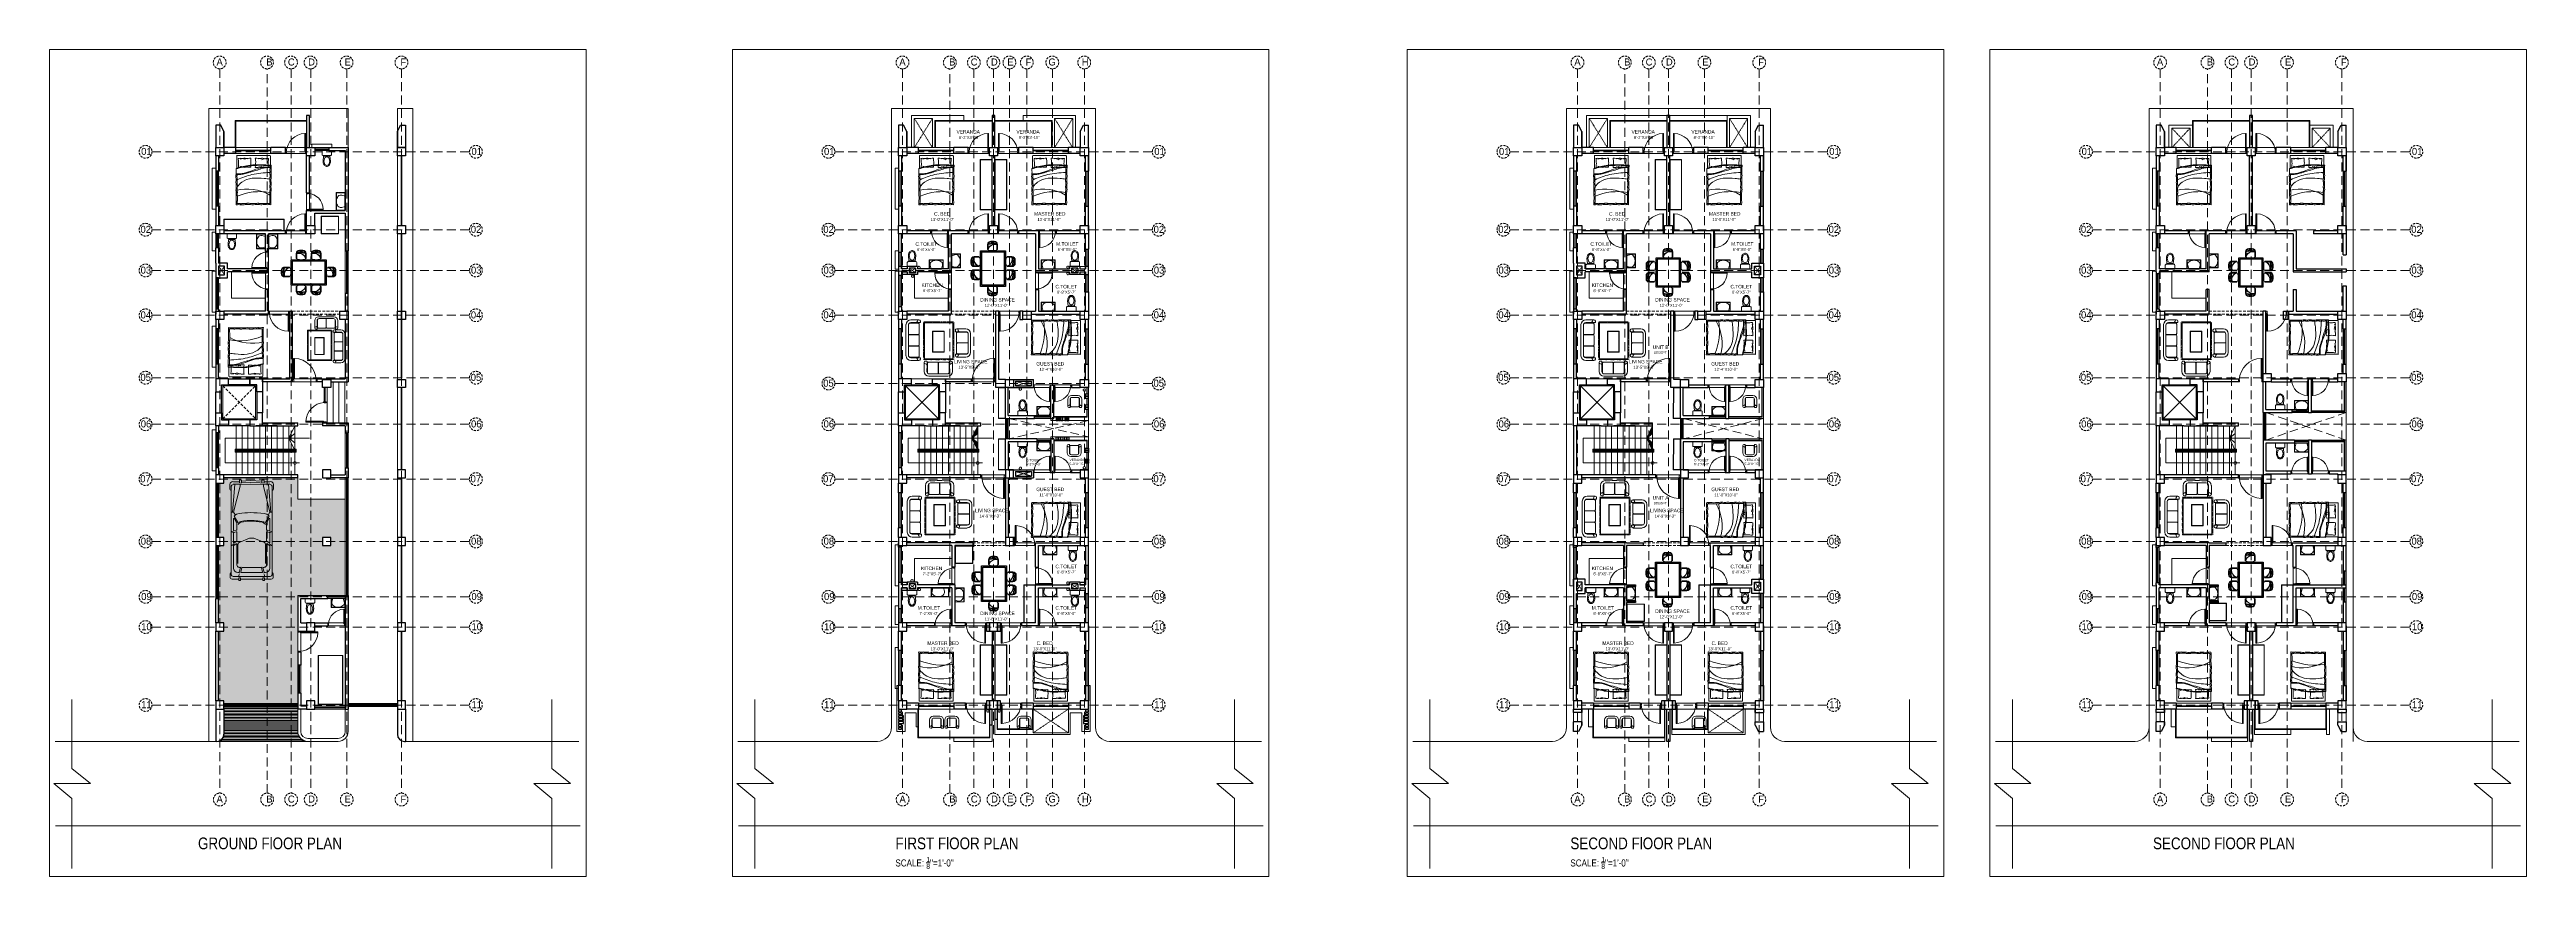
# Model space of a CAD drawing. Header units: inches. Extents: x 23587 to 409338, y -226199 to -75910.
# Drawn here: x 405113 to 409338, y -221143 to -219732 of the extents above; entities that cross this region are included whole.
import ezdxf

# ---------------------------------------------------------------- set-up
doc = ezdxf.new("R2010")
doc.units = ezdxf.units.IN
doc.header["$LTSCALE"] = 25.4
doc.header["$MEASUREMENT"] = 0
doc.linetypes.add('DASHED', pattern=[0.75, 0.5, -0.25])
doc.linetypes.add('DASHED2', pattern=[9.525, 6.35, -3.175])
doc.layers.add('DOOR', color=42, linetype='Continuous')
for name, color, linetype, lineweight in [('FIXTURE', 8, 'Continuous', 13), ('Fresh air fan', 250, 'Continuous', 0), ('FUR', 24, 'Continuous', 13)]:
    doc.layers.add(name, color=color, linetype=linetype, lineweight=lineweight)
doc.styles.add('2', font='ARIALN.TTF')
doc.styles.add('ATTR', font='romans.shx', dxfattribs={"width": 0.8, "height": 0.7})

msp = doc.modelspace()

# ---------------------------------------------------------------- texts
at = {"layer": 'Fresh air fan', "color": 250, "lineweight": 13, "ltscale": 0.09, "attachment_point": 1, "style": '2'}
for s, width, insert, char_height in [('     VERANDA\\P{\\H0.83333x;        8\'-2"X3\'-10"}', 46.096, (406648.7, -219869.3), 6), ('     VERANDA\\P{\\H0.83333x;        8\'-2"X3\'-10"}', 46.096, (406750.8, -219869.3), 6), ('     VERANDA\\P{\\H0.83333x;        8\'-2"X3\'-10"}', 46.096, (407800.1, -219869.3), 6), ('     VERANDA\\P{\\H0.83333x;        8\'-2"X3\'-10"}', 46.096, (407902.2, -219869.3), 6), ('     C. BED\\P{\\H0.83333x;   13\'-0"X11\'-0"}', 46.096, (406610.4, -220009.3), 6), ('MASTER BED\\P{\\H0.83333x;   13\'-0"X11\'-0"}', 46.096, (406792.4, -220009.3), 6), ('     C. BED\\P{\\H0.83333x;   13\'-0"X11\'-0"}', 46.096, (407761.8, -220009.3), 6), ('MASTER BED\\P{\\H0.83333x;   13\'-0"X11\'-0"}', 46.096, (407943.8, -220009.3), 6), ('   C.TOILET\\P{\\H0.83333x;     6\'-8"X5\'-0"}', 46.096, (406583.1, -220060.9), 6), ('   M.TOILET\\P{\\H0.83333x;     6\'-8"X5\'-0"}', 46.096, (406823.1, -220060.6), 6), ('   C.TOILET\\P{\\H0.83333x;     6\'-8"X5\'-0"}', 46.096, (407734.5, -220060.9), 6), ('   M.TOILET\\P{\\H0.83333x;     6\'-8"X5\'-0"}', 46.096, (407974.5, -220060.6), 6), ('   KITCHEN\\P{\\H0.83333x;     6\'-8"X5\'-7"}', 46.096, (406593.4, -220130.9), 6), ('   C.TOILET\\P{\\H0.83333x;     6\'-8"X5\'-7"}', 46.096, (406821.9, -220133.5), 6), ('   KITCHEN\\P{\\H0.83333x;     6\'-8"X5\'-7"}', 46.096, (407736.8, -220130.9), 6), ('   C.TOILET\\P{\\H0.83333x;     6\'-8"X5\'-7"}', 46.096, (407973.4, -220133.5), 6), ('DINING SPACE\\P{\\H0.83333x;    12\'-0"X11\'-0"}', 60.001, (406700.5, -220155.9), 6), ('DINING SPACE\\P{\\H0.83333x;    12\'-0"X11\'-0"}', 60.001, (407851.9, -220155.9), 6), ('LIVING SPACE\\P{\\H0.83333x;    13\'-5"X9\'-3"}', 60.001, (406655.7, -220261.6), 6), ('LIVING SPACE\\P{\\H0.83333x;    13\'-5"X9\'-3"}', 60.001, (407807.1, -220261.6), 6), ('  UNIT B\\P{\\H0.66667x;    1053SFT}', 60.001, (407843.1, -220236.9), 6), (' GUEST BED\\P{\\H0.83333x;    12\'-4"X10\'-0"}', 60.001, (406793.9, -220265.1), 6), (' GUEST BED\\P{\\H0.83333x;    12\'-4"X10\'-0"}', 60.001, (407945.3, -220265.1), 6), ('      G.TOILET\\P      6\'-1"X4\'-0"', 46.096, (406769.4, -220430.7), 4), ('      VERANDA\\P      5\'-0"X4\'-5"', 46.096, (406843.7, -220430.2), 4), ('      G.TOILET\\P      6\'-1"X4\'-0"', 46.096, (407909, -220430.7), 4), ('      VERANDA\\P      5\'-0"X4\'-5"', 46.096, (407995.1, -220430.2), 4), ('LIVING SPACE\\P{\\H0.83333x;    14\'-9"X9\'-3"}', 60.001, (406691.6, -220515.5), 6), (' GUEST BED\\P{\\H0.83333x;    11\'-0"X10\'-0"}', 60.001, (406793.9, -220479.5), 6), ('LIVING SPACE\\P{\\H0.83333x;    14\'-9"X9\'-3"}', 60.001, (407843.1, -220515.5), 6), ('  UNIT A\\P{\\H0.66667x;    1053SFT}', 60.001, (407843.1, -220493.9), 6), (' GUEST BED\\P{\\H0.83333x;    11\'-0"X10\'-0"}', 60.001, (407945.3, -220479.5), 6), ('   KITCHEN\\P{\\H0.83333x;     7\'-2"X5\'-7"}', 46.096, (406592.7, -220614.2), 6), ('   C.TOILET\\P{\\H0.83333x;     6\'-8"X5\'-7"}', 46.096, (406821.9, -220611), 6), ('   KITCHEN\\P{\\H0.83333x;     6\'-8"X5\'-7"}', 46.096, (407736.8, -220614.2), 6), ('   C.TOILET\\P{\\H0.83333x;     6\'-8"X5\'-7"}', 46.096, (407973.4, -220611), 6), ('   M.TOILET\\P{\\H0.83333x;     7\'-2"X5\'-0"}', 46.096, (406587.1, -220681.7), 6), ('   C.TOILET\\P{\\H0.83333x;     6\'-8"X5\'-0"}', 46.096, (406821.9, -220681.7), 6), ('   M.TOILET\\P{\\H0.83333x;     6\'-8"X5\'-0"}', 46.096, (407736.8, -220681.7), 6), ('   C.TOILET\\P{\\H0.83333x;     6\'-8"X5\'-0"}', 46.096, (407973.4, -220681.7), 6), ('DINING SPACE\\P{\\H0.83333x;    11\'-6"X11\'-0"}', 60.001, (406700.5, -220691.1), 6), ('DINING SPACE\\P{\\H0.83333x;    12\'-0"X11\'-0"}', 60.001, (407851.9, -220687.3), 6), ('MASTER BED\\P{\\H0.83333x;   13\'-0"X11\'-0"}', 46.096, (406610.4, -220741.9), 6), ('     C. BED\\P{\\H0.83333x;   13\'-0"X11\'-0"}', 46.096, (406785.2, -220741.9), 6), ('MASTER BED\\P{\\H0.83333x;   13\'-0"X11\'-0"}', 46.096, (407761.8, -220741.9), 6), ('     C. BED\\P{\\H0.83333x;   13\'-0"X11\'-0"}', 46.096, (407936.6, -220741.9), 6), ('GROUND FlOOR PLAN', 248.399, (405366.1, -221076.5), 20), ('\\A1;FIRST FlOOR PLAN\\P{\\H0.6x;SCALE: \\H0.7x;\\S1/8;\\H1.4286x;"=1\'-0"}', 248.399, (406555.8, -221076.5), 20), ('\\A1;SECOND FlOOR PLAN\\P{\\H0.6x;SCALE: \\H0.7x;\\S1/8;\\H1.4286x;"=1\'-0"}', 248.399, (407707.2, -221076.5), 20), ('SECOND FlOOR PLAN', 248.399, (408701.1, -221076.5), 20)]:
    msp.add_mtext_dynamic_manual_height_columns(s, width=width, gutter_width=0.5, heights=[0], dxfattribs=dict(at, insert=insert, char_height=char_height))

# ---------------------------------------------------------------- blocks, each defined once
blk = doc.blocks.new('VNBVN')
at = {"layer": 'DOOR', "color": 8, "lineweight": 5}
for points in [[(24855.6, -74801.9), (24855.6, -74806.9), (24857.6, -74806.9), (24857.6, -74803.4), (24857.1, -74803.4), (24857.1, -74801.9)], [(24894.1, -74768.9), (24892.6, -74768.9), (24892.6, -74801.9), (24894.1, -74801.9)], [(24895.6, -74801.9), (24895.6, -74806.9), (24893.6, -74806.9), (24893.6, -74803.4), (24894.1, -74803.4), (24894.1, -74801.9)]]:
    blk.add_lwpolyline(points, close=True, dxfattribs=at)
blk.add_arc((24893.7, -74805.5), 36.6, 91.6166, 176.7465, dxfattribs=at)
blk = doc.blocks.new('FGHFDHF')
at = {"layer": 'FUR', "color": 253, "lineweight": 5}
for p, q in [((955.1, -4492.1), (955.1, -4476.4)), ((956.1, -4475.4), (989.1, -4475.4)), ((987.2, -4475.4), (1012, -4475.4)), ((1012.9, -4476.4), (1012.9, -4497))]:
    blk.add_line(p, q, dxfattribs=at)
for centre, radius, start, end in [((956.1, -4476.4), 0.95, 90, 180), ((1012, -4476.4), 0.95, 0, 90), ((973.3, -4636.8), 99.8, 67.2872, 99.6496), ((994.3, -4607.4), 74.8, 74.6283, 120.2537)]:
    blk.add_arc(centre, radius, start, end, dxfattribs=at)
for points in [[(953.9, -4492.1), (954, -4496.4), (954.2, -4500.5), (954.1, -4504), (954.3, -4506), (953.9, -4509.7), (954.2, -4513.3), (954.4, -4519.3), (954, -4522.8), (954.4, -4529.2), (953.9, -4533.5), (954.5, -4537.4), (954.7, -4540.7), (954.6, -4552.3), (954.5, -4556.5), (954.8, -4559.4)], [(953.9, -4492.1), (990, -4492), (1014, -4497.3)], [(954, -4494.8), (965.5, -4495.3), (989, -4502.1), (1003.6, -4506.2), (1013.8, -4506.5)], [(956, -4504.1), (986.9, -4508), (1011.9, -4516.7)], [(956.3, -4515.8), (965.9, -4514.5), (1004.3, -4521), (1011.8, -4528.5)], [(958.5, -4480.7), (961.2, -4480.4), (969.8, -4482.5)], [(958.5, -4480.7), (959.1, -4486.7), (958.9, -4495.7)], [(958.9, -4495.7), (963.7, -4495.9), (968.1, -4494.3)], [(961.2, -4481.6), (970.5, -4480.1), (974.9, -4481.3)], [(965.4, -4495.5), (970.3, -4496), (975.3, -4494.2)], [(970.2, -4493.8), (974.5, -4495.5), (981.2, -4495.7)], [(970.3, -4481.1), (976, -4480.3), (981.1, -4480)], [(981.1, -4480), (980.6, -4483.3), (981.2, -4495.7)], [(988.9, -4480), (988.6, -4488.1), (988.8, -4495.3)], [(998.8, -4494.7), (994.7, -4495.1), (988.8, -4495.3)], [(998.9, -4481.1), (993.3, -4480.3), (988.9, -4480)], [(1007.7, -4493.4), (998.9, -4495.6), (993.9, -4494.2)], [(1007, -4481.4), (998.7, -4480.1), (994.3, -4481.3)], [(1010.3, -4480.5), (1007, -4480.2), (999.4, -4481.8)], [(1009.8, -4495.4), (1005.6, -4495.6), (1000.3, -4494.7)], [(1010.3, -4480.5), (1009.7, -4486.7), (1009.8, -4495.4)], [(1014, -4559.4), (1013.8, -4555), (1013.7, -4543.9), (1013.8, -4540.5), (1013.7, -4538.4), (1014.1, -4534.8), (1013.9, -4531.2), (1013.8, -4525.1), (1014.2, -4521.7), (1013.8, -4515.3), (1014.4, -4511), (1013.9, -4507.1), (1013.7, -4503.7), (1013.8, -4499.1), (1013.8, -4498.1), (1014, -4497.3)], [(1014, -4559.4), (1013.3, -4559.6), (1009.2, -4559.1), (1005.8, -4559.6), (1003.6, -4559.3), (1000, -4559.4), (996.4, -4559), (991.6, -4558.9), (987, -4559.4), (976.2, -4558.8), (971.7, -4559.3), (968, -4559.2), (964.4, -4558.9), (960, -4559.3), (957.7, -4559.1), (954.8, -4559.4)]]:
    blk.add_spline(points, degree=3, dxfattribs=at)
for points, knots in [([(953.9, -4492.9), (956.9, -4492.7), (959.9, -4492.5), (968.9, -4492.1), (974.9, -4492), (987.2, -4492.5), (989.1, -4492.7), (992.9, -4493.2), (994.9, -4493.5), (1000.6, -4494.7), (1004.4, -4495.6), (1010, -4497.1), (1011.9, -4497.6), (1013.8, -4498.1)], [0, 0, 0, 0, 9.44479, 9.44479, 28.334371, 28.334371, 34.525324, 34.525324, 40.716276, 40.716276, 53.09818, 53.09818, 59.167455, 59.167455, 59.167455, 59.167455]), ([(954, -4496), (954.7, -4495.9), (955.2, -4495.9), (956.9, -4495.9), (958, -4495.9), (960.6, -4496), (962.1, -4496), (964.3, -4496.3), (965.1, -4496.4), (966.6, -4496.7), (967.4, -4496.8), (969.7, -4497.4), (971.2, -4497.9), (975.6, -4499.5), (978.5, -4500.8), (987.6, -4502.7), (989.2, -4503.4), (992.3, -4504.6), (993.9, -4505.1), (997, -4506), (998.4, -4506.4), (1001.2, -4507), (1002.5, -4507.2), (1005.1, -4507.5), (1006.4, -4507.6), (1009.8, -4507.7), (1011.8, -4507.7), (1014.2, -4507.6)], [0, 0, 0, 0, 1.782034, 1.782034, 5.346101, 5.346101, 10.196119, 10.196119, 12.82454, 12.82454, 15.45296, 15.45296, 20.709801, 20.709801, 30.775139, 30.775139, 35.955445, 35.955445, 41.13575, 41.13575, 45.691005, 45.691005, 49.650261, 49.650261, 53.609516, 53.609516, 60.078988, 60.078988, 60.078988, 60.078988]), ([(956, -4495.9), (956, -4496.9), (956, -4497.1), (956, -4497.7), (956.1, -4498.2), (956.1, -4499.2), (956.1, -4499.7), (956.1, -4500.5), (956.1, -4500.8), (956.1, -4501.4), (956.1, -4501.7), (956, -4502.5), (956, -4503), (956, -4503.7), (956, -4503.9), (956.1, -4504.4), (956.1, -4504.6), (956.1, -4505.1), (956.2, -4505.4), (956.2, -4506), (956.2, -4506.2), (956.2, -4506.6), (956.2, -4506.7), (956.1, -4507.3), (956.1, -4507.6), (956, -4508.3), (955.9, -4508.7), (955.8, -4509.2), (955.8, -4509.4), (955.8, -4509.7), (955.8, -4509.9), (955.8, -4510.3), (955.8, -4510.7), (955.9, -4511.5), (955.9, -4511.9), (956.1, -4512.8), (956.1, -4513.3), (956.2, -4514.4), (956.3, -4514.9), (956.4, -4516.4), (956.4, -4517.4), (956.3, -4518.9), (956.3, -4519.2), (956.2, -4520), (956.1, -4520.3), (956, -4521), (956, -4521.4), (955.9, -4522), (955.9, -4522.3), (955.9, -4522.8), (955.9, -4522.9), (955.9, -4523.3), (955.9, -4523.6), (955.9, -4524.2), (956, -4524.6), (956.1, -4525.9), (956.2, -4526.7), (956.3, -4527.9), (956.3, -4528.3), (956.3, -4528.8), (956.3, -4529.1), (956.3, -4529.7), (956.2, -4530.1), (956.1, -4531.2), (955.9, -4531.9), (955.8, -4532.7), (955.8, -4532.9), (955.8, -4533.3), (955.8, -4533.5), (955.8, -4533.8), (955.8, -4534), (955.9, -4534.6), (956, -4535), (956.2, -4535.9), (956.3, -4536.3), (956.4, -4537.1), (956.4, -4537.3), (956.5, -4537.8), (956.5, -4538), (956.5, -4538.6), (956.6, -4539.1), (956.6, -4539.9), (956.6, -4540.3), (956.6, -4541.4), (956.6, -4542.1), (956.6, -4543.6), (956.6, -4544.4), (956.5, -4552.6), (956.5, -4553), (956.5, -4553.8), (956.5, -4554.2), (956.4, -4555), (956.4, -4555.4), (956.4, -4556.2), (956.4, -4556.6), (956.5, -4557.1), (956.5, -4557.2), (956.5, -4557.3)], [4.978875, 4.978875, 4.978875, 4.978875, 5.579958, 5.579958, 7.128971, 7.128971, 8.556084, 8.556084, 9.447278, 9.447278, 10.338472, 10.338472, 12.12086, 12.12086, 12.894639, 12.894639, 13.668418, 13.668418, 14.503571, 14.503571, 15.001558, 15.001558, 15.499545, 15.499545, 16.495519, 16.495519, 17.564655, 17.564655, 18.292536, 18.292536, 18.900849, 18.900849, 20.192298, 20.192298, 21.675724, 21.675724, 23.192838, 23.192838, 24.709952, 24.709952, 27.744179, 27.744179, 28.804202, 28.804202, 29.864225, 29.864225, 31.092823, 31.092823, 32.047926, 32.047926, 32.815273, 32.815273, 33.58262, 33.58262, 35.117314, 35.117314, 37.547779, 37.547779, 38.580626, 38.580626, 39.140234, 39.140234, 40.25945, 40.25945, 42.367848, 42.367848, 43.307358, 43.307358, 44.028218, 44.028218, 44.749078, 44.749078, 46.190798, 46.190798, 47.632517, 47.632517, 48.262773, 48.262773, 48.893028, 48.893028, 50.153538, 50.153538, 51.319075, 51.319075, 53.650149, 53.650149, 55.981222, 55.981222, 57.240447, 57.240447, 58.499671, 58.499671, 59.872408, 59.872408, 61.240897, 61.240897, 61.619663, 61.619663, 61.619663, 61.619663]), ([(1012, -4557.7), (1012, -4557.6), (1012, -4557.6), (1012, -4556.9), (1012, -4556.3), (1011.9, -4555.2), (1011.9, -4554.7), (1011.9, -4553.7), (1011.8, -4553.2), (1011.8, -4552.2), (1011.8, -4544.7), (1011.8, -4543.9), (1011.8, -4543.6), (1011.9, -4543), (1011.9, -4542.7), (1011.9, -4541.9), (1012, -4541.4), (1011.9, -4540.7), (1011.9, -4540.5), (1011.9, -4540.1), (1011.9, -4539.8), (1011.8, -4539.3), (1011.8, -4539), (1011.8, -4538.5), (1011.8, -4538.3), (1011.8, -4537.9), (1011.8, -4537.7), (1011.9, -4537.1), (1011.9, -4536.8), (1012, -4536.1), (1012.1, -4535.8), (1012.2, -4535.3), (1012.2, -4535.1), (1012.2, -4534.7), (1012.2, -4534.6), (1012.2, -4534.1), (1012.2, -4533.8), (1012.2, -4533), (1012.1, -4532.5), (1012, -4531.6), (1012, -4531.1), (1011.9, -4530.1), (1011.8, -4529.6), (1011.7, -4528), (1011.7, -4527), (1011.8, -4525.6), (1011.9, -4525.2), (1012, -4524.5), (1012, -4524.1), (1012.1, -4523.4), (1012.2, -4523), (1012.3, -4522.4), (1012.3, -4522.1), (1012.3, -4521.7), (1012.3, -4521.5), (1012.3, -4521.1), (1012.3, -4520.9), (1012.3, -4520.2), (1012.2, -4519.8), (1012.1, -4518.6), (1012, -4517.8), (1011.9, -4516.6), (1011.9, -4516.2), (1011.9, -4515.6), (1011.9, -4515.4), (1012, -4514.7), (1012, -4514.3), (1012.2, -4513.2), (1012.3, -4512.6), (1012.5, -4511.7), (1012.5, -4511.5), (1012.5, -4511.1), (1012.5, -4510.9), (1012.5, -4510.6), (1012.5, -4510.4), (1012.4, -4509.9), (1012.3, -4509.5), (1012.2, -4508.9), (1012.2, -4508.7), (1012.2, -4507.7)], [1.890882, 1.890882, 1.890882, 1.890882, 1.960247, 1.960247, 4.030945, 4.030945, 5.579958, 5.579958, 7.128971, 7.128971, 8.556084, 8.556084, 9.447278, 9.447278, 10.338472, 10.338472, 12.12086, 12.12086, 12.894639, 12.894639, 13.668418, 13.668418, 14.503571, 14.503571, 15.001558, 15.001558, 15.499545, 15.499545, 16.495519, 16.495519, 17.564655, 17.564655, 18.292536, 18.292536, 18.900849, 18.900849, 20.192298, 20.192298, 21.675724, 21.675724, 23.192838, 23.192838, 24.709952, 24.709952, 27.744179, 27.744179, 28.804202, 28.804202, 29.864225, 29.864225, 31.092823, 31.092823, 32.047926, 32.047926, 32.815273, 32.815273, 33.58262, 33.58262, 35.117314, 35.117314, 37.547779, 37.547779, 38.580626, 38.580626, 39.140234, 39.140234, 40.25945, 40.25945, 42.367848, 42.367848, 43.307358, 43.307358, 44.028218, 44.028218, 44.749078, 44.749078, 46.190798, 46.190798, 46.680276, 46.680276, 46.680276, 46.680276]), ([(1012, -4557.7), (1011.9, -4557.6), (1011.9, -4557.6), (1011.5, -4557.5), (1011.1, -4557.5), (1010.4, -4557.3), (1010.1, -4557.3), (1009.7, -4557.2), (1009.5, -4557.2), (1009.2, -4557.2), (1009, -4557.2), (1008.7, -4557.2), (1008.6, -4557.3), (1008.2, -4557.3), (1007.9, -4557.4), (1007.3, -4557.5), (1006.9, -4557.6), (1006.3, -4557.7), (1006.1, -4557.7), (1005.8, -4557.7), (1005.8, -4557.7), (1005.7, -4557.7), (1005.6, -4557.7), (1005.4, -4557.7), (1005.2, -4557.6), (1004.8, -4557.6), (1004.6, -4557.5), (1004.3, -4557.5), (1004.1, -4557.4), (1003.8, -4557.4), (1003.7, -4557.4), (1003.4, -4557.4), (1003.3, -4557.3), (1002.8, -4557.3), (1002.6, -4557.3), (1001.8, -4557.4), (1001.3, -4557.4), (1000.6, -4557.5), (1000.4, -4557.5), (1000, -4557.5), (999.9, -4557.5), (999.7, -4557.5), (999.5, -4557.5), (999.2, -4557.5), (998.9, -4557.4), (998.2, -4557.3), (997.8, -4557.3), (996.8, -4557.1), (996.3, -4557.1), (995.4, -4557), (994.9, -4556.9), (993.7, -4556.9), (993, -4556.9), (992, -4556.9), (991.7, -4556.9), (990.8, -4557), (990.2, -4557.1), (989.2, -4557.3), (988.7, -4557.4), (987.9, -4557.5), (987.5, -4557.5), (987, -4557.5), (986.8, -4557.5), (986.3, -4557.5), (986.1, -4557.5), (980.9, -4557.4), (980.4, -4557.4), (979.1, -4557.2), (978.3, -4557), (977.1, -4556.9), (976.7, -4556.9), (976.1, -4556.9), (975.9, -4556.9), (975.4, -4557), (975.2, -4557), (974.6, -4557), (974.2, -4557.1), (973.4, -4557.2), (972.9, -4557.3), (972.3, -4557.4), (972, -4557.4), (971.6, -4557.4), (971.4, -4557.4), (970.9, -4557.5), (970.7, -4557.5), (970.1, -4557.5), (969.6, -4557.4), (968.5, -4557.4), (967.9, -4557.3), (966.6, -4557.1), (966, -4557.1), (965, -4557), (964.7, -4557), (964.2, -4557), (963.9, -4557.1), (963.3, -4557.1), (963, -4557.1), (962.2, -4557.2), (961.7, -4557.3), (961, -4557.3), (960.8, -4557.4), (960.4, -4557.4), (960.2, -4557.4), (959.9, -4557.4), (959.8, -4557.4), (959.4, -4557.3), (959.2, -4557.3), (958.7, -4557.3), (958.4, -4557.3), (957.9, -4557.2), (957.6, -4557.2), (957.1, -4557.2), (956.8, -4557.3), (956.5, -4557.3), (956.5, -4557.3), (956.5, -4557.3)], [2.468295, 2.468295, 2.468295, 2.468295, 2.72176, 2.72176, 3.951616, 3.951616, 4.554057, 4.554057, 4.947685, 4.947685, 5.279448, 5.279448, 5.611211, 5.611211, 6.274736, 6.274736, 7.407159, 7.407159, 8.539581, 8.539581, 8.895906, 8.895906, 9.25223, 9.25223, 9.96488, 9.96488, 10.540138, 10.540138, 10.926568, 10.926568, 11.265437, 11.265437, 11.604305, 11.604305, 12.282043, 12.282043, 13.80513, 13.80513, 14.589285, 14.589285, 15.07888, 15.07888, 15.568475, 15.568475, 16.547664, 16.547664, 17.979548, 17.979548, 19.423334, 19.423334, 20.86712, 20.86712, 22.816137, 22.816137, 23.668334, 23.668334, 25.42301, 25.42301, 26.987851, 26.987851, 28.246059, 28.246059, 29.092679, 29.092679, 29.9393, 29.9393, 31.632541, 31.632541, 34.096495, 34.096495, 35.066902, 35.066902, 35.672463, 35.672463, 36.278023, 36.278023, 37.489145, 37.489145, 38.810083, 38.810083, 39.709316, 39.709316, 40.493116, 40.493116, 41.276917, 41.276917, 42.844517, 42.844517, 44.859637, 44.859637, 46.874757, 46.874757, 47.587839, 47.587839, 48.406198, 48.406198, 49.224558, 49.224558, 50.861277, 50.861277, 51.682262, 51.682262, 52.22872, 52.22872, 52.899541, 52.899541, 53.570363, 53.570363, 54.377246, 54.377246, 55.115182, 55.115182, 55.853119, 55.853119, 55.895222, 55.895222, 55.895222, 55.895222])]:
    blk.add_open_spline(points, degree=3, knots=knots, dxfattribs=at)
blk = doc.blocks.new('BVBVC')
at = {"layer": 'FIXTURE'}
for p, q in [((33095.5, 891.9), (33094.7, 890.2)), ((33096.6, 893.6), (33095.5, 891.9)), ((33098.1, 895), (33096.6, 893.6)), ((33100.5, 896.1), (33098.1, 895)), ((33103.1, 896), (33100.5, 896.1)), ((33109, 894.3), (33103.1, 896)), ((33109, 876.3), (33109, 894.3)), ((33094.7, 880.5), (33095.5, 878.7)), ((33095.5, 878.7), (33096.6, 877)), ((33096.6, 877), (33098.1, 875.6)), ((33098.1, 875.6), (33100.5, 874.6)), ((33100.5, 874.6), (33103.1, 874.6)), ((33103.1, 874.6), (33109, 876.3))]:
    blk.add_line(p, q, dxfattribs=at)
blk.add_arc((33119.1, 885.3), 25, 168.8173, 191.1827, dxfattribs=at)
blk = doc.blocks.new('COM')
at = {"layer": 'FIXTURE', "linetype": 'Continuous'}
for p, q in [((-9.6, 30), (8.4, 30)), ((-9.6, 22.5), (-9.6, 30)), ((6.9, 21), (-8.1, 21)), ((-7.6, 10), (-6.8, 19.5)), ((-7.6, 10), (-7.5, 8.1)), ((-7.5, 8.1), (-7.2, 6.3)), ((-7.2, 6.3), (-6.6, 4.7)), ((5.5, 19.5), (-6.8, 19.5)), ((-6.6, 4.7), (-5.8, 3.2)), ((-4.4, 16.2), (-6.1, 10)), ((-6.1, 10), (-4.4, 3.7)), ((-5.8, 3.2), (-4.9, 2)), ((-4.9, 2), (-3.8, 1)), ((-0.6, 18.5), (-4.4, 16.2)), ((-4.4, 3.7), (-0.6, 1.5)), ((-3.8, 1), (-2.6, 0.3)), ((-2.6, 0.3), (-1.3, 0)), ((-1.3, 0), (0, 0)), ((3.1, 16.2), (-0.6, 18.5)), ((-0.6, 1.5), (3.1, 3.7)), ((0, 0), (1.3, 0.3)), ((1.3, 0.3), (2.5, 1)), ((2.5, 1), (3.6, 2)), ((4.9, 10), (3.1, 16.2)), ((3.1, 3.7), (4.9, 10)), ((3.6, 2), (4.5, 3.2)), ((4.5, 3.2), (5.3, 4.7)), ((5.3, 4.7), (5.9, 6.3)), ((6.4, 10), (5.5, 19.5)), ((5.9, 6.3), (6.2, 8.1)), ((6.2, 8.1), (6.4, 10)), ((8.4, 30), (8.4, 22.5))]:
    blk.add_line(p, q, dxfattribs=at)
for centre, start, end in [((-8.1, 22.5), 180, 270), ((6.9, 22.5), 270, 0)]:
    blk.add_arc(centre, 1.5, start, end, dxfattribs=at)
blk = doc.blocks.new('BVBCVBCV')
at = {"layer": 'FUR', "color": 8, "lineweight": 9}
for p, q in [((83412.2, -7880.3), (83395.4, -7880.3)), ((83398.1, -7874.6), (83413.5, -7874.7)), ((83410.5, -7918), (83410.1, -7918.5)), ((83414.7, -7918), (83413.3, -7918))]:
    blk.add_line(p, q, dxfattribs=at)
at = {"layer": 'FUR', "color": 8, "linetype": 'Continuous', "lineweight": 9}
for p, q in [((83408.7, -7918), (83397.9, -7918)), ((83413.5, -7922.9), (83398.1, -7922.9)), ((83410.5, -7918), (83415.1, -7918)), ((83415.9, -7918.8), (83415.9, -7920.4))]:
    blk.add_line(p, q, dxfattribs=at)
at = {"layer": 'FUR', "color": 8, "lineweight": 9}
for points in [[(83393.9, -7914), (83393.9, -7883.5, -0.416121), (83398, -7879.4), (83408.7, -7879.5)], [(83412.2, -7898.7, 0.414214), (83413.9, -7897.1), (83413.9, -7881.9, 0.414214), (83412.2, -7880.3)], [(83412.2, -7899.1, -0.414214), (83413.9, -7900.7), (83413.9, -7915.6, -0.414214), (83412.2, -7917.2)]]:
    blk.add_lwpolyline(points, format="xyb", dxfattribs=at)
for points in [[(83393.9, -7898.7), (83412.2, -7898.7)], [(83393.9, -7899.1), (83412.2, -7899.1)], [(83412.2, -7917.2), (83395.5, -7917.2)]]:
    blk.add_lwpolyline(points, dxfattribs=at)
for points in [[(83415.9, -7877.1, 1), (83411.1, -7877.1, -0.235426), (83410.1, -7879), (83410.5, -7879.5), (83415.1, -7879.5, 0.414214), (83415.9, -7878.7)], [(83415.9, -7920.4, -1), (83411.1, -7920.4, 0.235426), (83410.1, -7918.5), (83410.5, -7918), (83415.1, -7918, -0.414214), (83415.9, -7918.8)]]:
    blk.add_lwpolyline(points, format="xyb", close=True, dxfattribs=at)
at = {"layer": 'FUR', "color": 8, "linetype": 'Continuous', "lineweight": 9}
for centre, radius, start, end in [((88361.6, -7898.7), 4971.5, 179.8138, 180.1862), ((83408.7, -7877.1), 2.41, 269.9995, 359.9995), ((83398.1, -7914.8), 8.02, 180.4909, 269.9995), ((83408.7, -7920.4), 2.41, 359.9995, 89.9995), ((83413.5, -7920.4), 2.41, 179.9995, 359.9995), ((83415.1, -7918.8), 0.802, 359.9995, 89.9995)]:
    blk.add_arc(centre, radius, start, end, dxfattribs=at)
at = {"layer": 'FUR', "color": 8, "lineweight": 9}
for centre, radius, start, end in [((83398.1, -7882.7), 8.02, 89.7894, 179.5094), ((83397.9, -7914), 4.01, 179.9995, 269.9995)]:
    blk.add_arc(centre, radius, start, end, dxfattribs=at)
blk = doc.blocks.new('carpet')
at = {"color": 251, "lineweight": 5, "ltscale": 0.2, "true_color": 0x636466}
for p, q in [((34806.2, -5271.6), (34802.7, -5271.7)), ((34806.2, -5270.2), (34802.8, -5269.3)), ((34806.2, -5273.5), (34802.8, -5274)), ((34806.2, -5276.1), (34802.8, -5276.1)), ((34806.2, -5277.4), (34802.8, -5278)), ((34806.2, -5280.1), (34803.1, -5279.5)), ((34806.2, -5270.2), (34805.2, -5266.8)), ((34808.3, -5270.2), (34809.2, -5266.8)), ((34811.9, -5270.2), (34811.7, -5266.7)), ((34813.5, -5270.2), (34814.1, -5266.8)), ((34815.9, -5270.2), (34815.8, -5266.7)), ((34818.1, -5270.2), (34818.6, -5267.1)), ((34820.7, -5270.2), (34820.2, -5266.8)), ((34822.5, -5270.2), (34822.5, -5266.8)), ((34824.7, -5270.2), (34825.5, -5266.8)), ((34828.2, -5270.2), (34828, -5266.7)), ((34829.8, -5270.2), (34830.4, -5266.8)), ((34832.2, -5270.2), (34832.1, -5266.7)), ((34834.4, -5270.2), (34835, -5267.1)), ((34837.1, -5270.2), (34836.5, -5266.8)), ((34838.2, -5270.2), (34838.2, -5266.8)), ((34840.4, -5270.2), (34841.2, -5266.8)), ((34843.9, -5270.2), (34843.7, -5266.7)), ((34845.5, -5270.2), (34846.1, -5266.8)), ((34847.9, -5270.2), (34847.8, -5266.7)), ((34850.1, -5270.2), (34850.7, -5267.1)), ((34852.8, -5270.2), (34852.2, -5266.8)), ((34853.8, -5270.2), (34853.8, -5266.8)), ((34856, -5270.2), (34856.8, -5266.8)), ((34859.5, -5270.2), (34859.3, -5266.7)), ((34861.1, -5270.2), (34861.7, -5266.8)), ((34863.5, -5270.2), (34863.4, -5266.7)), ((34865.7, -5270.2), (34866.3, -5267.1)), ((34868.4, -5270.2), (34867.8, -5266.8)), ((34869.7, -5270.2), (34869.7, -5266.8)), ((34871.8, -5270.2), (34872.7, -5266.8)), ((34874.6, -5270.2), (34874.4, -5266.7)), ((34876.2, -5270.2), (34876.8, -5266.8)), ((34878.6, -5270.2), (34878.5, -5266.7)), ((34880.8, -5270.2), (34881.4, -5267.1)), ((34883.5, -5270.2), (34882.9, -5266.8)), ((34884.8, -5270.2), (34884.8, -5266.8)), ((34886.9, -5270.2), (34887.8, -5266.8)), ((34889.7, -5270.2), (34889.5, -5266.7)), ((34891.3, -5270.2), (34891.9, -5266.8)), ((34893.7, -5270.2), (34893.6, -5266.7)), ((34895.9, -5270.2), (34896.5, -5267.1)), ((34898.6, -5270.2), (34898, -5266.8)), ((34899.9, -5270.2), (34899.9, -5266.8)), ((34902, -5270.2), (34902.9, -5266.8)), ((34902, -5270.2), (34902.9, -5266.8)), ((34902, -5270.2), (34905.3, -5269.3)), ((34902, -5271.4), (34905.3, -5270.5)), ((34902, -5271.6), (34905.4, -5271.7)), ((34902, -5273.5), (34905.3, -5273.5)), ((34902, -5274.8), (34905.3, -5275.4)), ((34902, -5277.5), (34905.1, -5276.9)), ((34902, -5279.7), (34905.4, -5279.8)), ((34902, -5280.8), (34905.3, -5281.4)), ((34806.2, -5288.3), (34802.7, -5288.4)), ((34806.2, -5301.6), (34802.7, -5301.7)), ((34806.2, -5305.6), (34802.7, -5305.8)), ((34806.2, -5308.6), (34802.7, -5308.8)), ((34806.2, -5319.7), (34802.7, -5319.8)), ((34806.2, -5323.7), (34802.7, -5323.9)), ((34806.2, -5326.4), (34802.7, -5326.6)), ((34806.2, -5334.2), (34802.7, -5334.3)), ((34806.2, -5338.2), (34802.7, -5338.4)), ((34806.2, -5340.9), (34802.7, -5341.1)), ((34806.2, -5282.1), (34802.8, -5282.1)), ((34806.2, -5283.4), (34802.8, -5284)), ((34806.2, -5290.7), (34802.8, -5290.1)), ((34806.2, -5293.3), (34802.8, -5292.5)), ((34806.2, -5295.5), (34802.8, -5295.5)), ((34806.2, -5296.8), (34802.8, -5297.3)), ((34806.2, -5304), (34802.8, -5303.4)), ((34806.2, -5307.3), (34802.8, -5306.4)), ((34806.2, -5311.4), (34802.8, -5310.6)), ((34806.2, -5313.6), (34802.8, -5313.6)), ((34806.2, -5314.8), (34802.8, -5315.4)), ((34806.2, -5322.1), (34802.8, -5321.5)), ((34806.2, -5325.1), (34802.8, -5324.2)), ((34806.2, -5329.2), (34802.8, -5328.4)), ((34806.2, -5331.4), (34802.8, -5331.4)), ((34806.2, -5332.6), (34802.8, -5333.2)), ((34806.2, -5336.6), (34802.8, -5336)), ((34806.2, -5339.5), (34802.8, -5338.6)), ((34806.2, -5345), (34802.8, -5345)), ((34806.2, -5346.3), (34802.8, -5346.8)), ((34806.2, -5286.1), (34803.1, -5285.5)), ((34806.2, -5299.4), (34803.1, -5298.9)), ((34806.2, -5317.5), (34803.1, -5316.9)), ((34806.2, -5343.3), (34803.1, -5342.7)), ((34806.2, -5346.3), (34805.2, -5349.7)), ((34808.3, -5346.3), (34809.2, -5349.7)), ((34811.9, -5346.3), (34811.7, -5349.8)), ((34813.5, -5346.3), (34814.1, -5349.7)), ((34815.9, -5346.3), (34815.8, -5349.8)), ((34818.1, -5346.3), (34818.6, -5349.4)), ((34820.7, -5346.3), (34820.2, -5349.7)), ((34822.5, -5346.3), (34822.5, -5349.7)), ((34824.7, -5346.3), (34825.5, -5349.7)), ((34828.2, -5346.3), (34828, -5349.8)), ((34829.8, -5346.3), (34830.4, -5349.7)), ((34832.2, -5346.3), (34832.1, -5349.8)), ((34834.4, -5346.3), (34835, -5349.4)), ((34837.1, -5346.3), (34836.5, -5349.7)), ((34838.2, -5346.3), (34838.2, -5349.7)), ((34840.4, -5346.3), (34841.2, -5349.7)), ((34843.9, -5346.3), (34843.7, -5349.8)), ((34845.5, -5346.3), (34846.1, -5349.7)), ((34847.9, -5346.3), (34847.8, -5349.8)), ((34850.1, -5346.3), (34850.7, -5349.4)), ((34852.8, -5346.3), (34852.2, -5349.7)), ((34853.8, -5346.3), (34853.8, -5349.7)), ((34856, -5346.3), (34856.8, -5349.7)), ((34859.5, -5346.3), (34859.3, -5349.8)), ((34861.1, -5346.3), (34861.7, -5349.7)), ((34863.5, -5346.3), (34863.4, -5349.8)), ((34865.7, -5346.3), (34866.3, -5349.4)), ((34868.4, -5346.3), (34867.8, -5349.7)), ((34869.7, -5346.3), (34869.7, -5349.7)), ((34871.8, -5346.3), (34872.7, -5349.7)), ((34874.6, -5346.3), (34874.4, -5349.8)), ((34876.2, -5346.3), (34876.8, -5349.7)), ((34878.6, -5346.3), (34878.5, -5349.8)), ((34880.8, -5346.3), (34881.4, -5349.4)), ((34883.5, -5346.3), (34882.9, -5349.7)), ((34884.8, -5346.3), (34884.8, -5349.7)), ((34886.9, -5346.3), (34887.8, -5349.7)), ((34889.7, -5346.3), (34889.5, -5349.8)), ((34891.3, -5346.3), (34891.9, -5349.7)), ((34893.7, -5346.3), (34893.6, -5349.8)), ((34895.9, -5346.3), (34896.5, -5349.4)), ((34898.6, -5346.3), (34898, -5349.7)), ((34899.9, -5346.3), (34899.9, -5349.7)), ((34902, -5283.5), (34905.1, -5282.9)), ((34902, -5285.7), (34905.4, -5285.8)), ((34902, -5288.1), (34905.3, -5287.5)), ((34902, -5289.7), (34905.4, -5289.9)), ((34902, -5291.3), (34905.3, -5290.4)), ((34902, -5293.3), (34905.3, -5292.5)), ((34902, -5295.5), (34905.3, -5295.5)), ((34902, -5296.8), (34905.3, -5297.3)), ((34902, -5299.4), (34905.1, -5298.9)), ((34902, -5301.6), (34905.4, -5301.7)), ((34902, -5304), (34905.3, -5303.4)), ((34902, -5305.6), (34905.4, -5305.8)), ((34902, -5307.3), (34905.3, -5306.4)), ((34902, -5308.6), (34905.4, -5308.8)), ((34902, -5311.4), (34905.3, -5310.6)), ((34902, -5313.6), (34905.3, -5313.6)), ((34902, -5314.8), (34905.3, -5315.4)), ((34902, -5317.5), (34905.1, -5316.9)), ((34902, -5319.7), (34905.4, -5319.8)), ((34902, -5322.1), (34905.3, -5321.5)), ((34902, -5323.7), (34905.4, -5323.9)), ((34902, -5325.1), (34905.3, -5324.2)), ((34902, -5326.4), (34905.4, -5326.6)), ((34902, -5329.2), (34905.3, -5328.4)), ((34902, -5331.4), (34905.3, -5331.4)), ((34902, -5332.6), (34905.3, -5333.2)), ((34902, -5335.3), (34905.1, -5334.7)), ((34902, -5336.7), (34905.4, -5336.9)), ((34902, -5339.4), (34905.3, -5338.6)), ((34902, -5341.6), (34905.3, -5341.6)), ((34902, -5343.5), (34905.1, -5343)), ((34902, -5344.9), (34905.4, -5345.1)), ((34902, -5346), (34905.3, -5346.5)), ((34902, -5346.3), (34902.9, -5349.7))]:
    blk.add_line(p, q, dxfattribs=at)
blk.add_lwpolyline([(34806.2, -5270.2), (34902, -5270.2), (34902, -5346.3), (34806.2, -5346.4)], close=True, dxfattribs=at)
blk = doc.blocks.new('DFSGHGHDF')
at = {"layer": 'FUR', "xscale": -1, "rotation": 90}
blk.add_blockref('BVBCVBCV', (-6606.7, 76519.5), dxfattribs=at)
blk = doc.blocks.new('DSFSDF')
at = {"layer": 'FUR', "color": 251, "linetype": 'Continuous', "true_color": 0x636466}
for p, q in [((473344.6, -58075.9), (473334.3, -58075.9)), ((473350.6, -58069.9), (473334.5, -58069.9)), ((473346.8, -58075.9), (473352.6, -58075.9)), ((473353.6, -58074.9), (473353.6, -58072.9))]:
    blk.add_line(p, q, dxfattribs=at)
at = {"layer": 'FUR', "color": 251, "true_color": 0x636466}
for p, q in [((473346.8, -58075.9), (473346.4, -58075.3)), ((473352, -58075.9), (473350.4, -58075.9)), ((473349, -58145.8), (473331.1, -58145.8)), ((473334.5, -58152.9), (473350.6, -58152.9))]:
    blk.add_line(p, q, dxfattribs=at)
for points in [[(473329.3, -58080.9), (473329.3, -58141.9, 0.416121), (473334.3, -58146.9), (473344.6, -58146.9)], [(473349, -58099.6, 0.414214), (473351, -58097.6), (473351, -58078.9, 0.414214), (473349, -58076.9)], [(473349, -58122.5, 0.414214), (473351, -58120.5), (473351, -58101.8, 0.414214), (473349, -58099.8)], [(473349, -58122.9, -0.414214), (473351, -58124.9), (473351, -58143.8, -0.414214), (473349, -58145.8)]]:
    blk.add_lwpolyline(points, format="xyb", dxfattribs=at)
for points in [[(473329.3, -58099.6), (473349, -58099.6)], [(473349, -58099.8), (473329.3, -58099.8)], [(473349, -58076.9), (473331.3, -58076.9)], [(473329.3, -58122.5), (473349, -58122.5)], [(473329.3, -58122.9), (473349, -58122.9)]]:
    blk.add_lwpolyline(points, dxfattribs=at)
for points in [[(473353.6, -58072.9, 1), (473347.6, -58072.9, -0.235426), (473346.4, -58075.3), (473346.8, -58075.9), (473352.6, -58075.9, 0.414214), (473353.6, -58074.9)], [(473353.6, -58149.9, -1), (473347.6, -58149.9, 0.235426), (473346.4, -58147.5), (473346.8, -58146.9), (473352.6, -58146.9, -0.414214), (473353.6, -58147.9)]]:
    blk.add_lwpolyline(points, format="xyb", close=True, dxfattribs=at)
at = {"layer": 'FUR', "color": 251, "linetype": 'Continuous', "true_color": 0x636466}
for centre, radius, start, end in [((488569, -58112.2), 15244.6, 179.87825, 180.11578), ((473334.5, -58079.9), 10, 89.9972, 179.5058), ((473344.6, -58072.9), 3, 269.9972, 359.9972), ((473350.6, -58072.9), 3, 359.9972, 179.9972), ((473352.6, -58074.9), 1, 269.9972, 359.9972), ((473344.6, -58149.9), 3, 359.9972, 89.9972)]:
    blk.add_arc(centre, radius, start, end, dxfattribs=at)
at = {"layer": 'FUR', "color": 251, "true_color": 0x636466}
for centre, radius, start, end in [((473334.3, -58080.9), 5, 89.9972, 179.9972), ((473334.5, -58142.9), 10, 180.4873, 270.2072)]:
    blk.add_arc(centre, radius, start, end, dxfattribs=at)
blk = doc.blocks.new('sdfhfghfdh')
at = {"layer": 'Fresh air fan', "color": 250, "lineweight": 9, "ltscale": 0.09}
for points in [[(14911.9, -15777.8), (14931.9, -15777.8), (14931.9, -15741.8), (14911.9, -15741.8)], [(14912.4, -15777.3), (14931.4, -15777.3), (14931.4, -15742.3), (14912.4, -15742.3)]]:
    blk.add_lwpolyline(points, close=True, dxfattribs=at)
at = {"layer": 'Fresh air fan', "color": 250, "lineweight": 9}
blk.add_blockref('DFSGHGHDF', (13629.6, -8830.4), dxfattribs=at)
at = {"layer": 'FUR', "xscale": 0.8419949999979236, "yscale": 0.8419949999979236, "zscale": 0.8419949999979236}
blk.add_blockref('DSFSDF', (-383670.3, 33167.1), dxfattribs=at)
at = {"layer": 'FUR', "xscale": -0.6400000000139698, "yscale": 0.6400000000139698, "zscale": 0.6400000000139698, "rotation": 90}
blk.add_blockref('carpet', (11525, 6545.2), dxfattribs=at)
at = {"layer": 'FUR', "xscale": -1}
blk.add_blockref('BVBCVBCV', (98366.6, -7858.9), dxfattribs=at)
blk = doc.blocks.new('SC')
at = {"layer": 'FUR', "color": 251, "lineweight": 5, "true_color": 0x636466}
for p, q in [((-11.4, -3.6), (-11.4, 6.6)), ((-9.9, -3.6), (-9.9, 6.6)), ((9.3, -3.6), (9.3, 6.6)), ((10.8, -3.6), (10.8, 6.6)), ((-3.9, -9.6), (3.3, -9.6)), ((-3.9, -11.1), (3.3, -11.1))]:
    blk.add_line(p, q, dxfattribs=at)
for centre, radius, start, end in [((-10.7, 6.6), 0.749, 0, 180), ((-6.9, 6.6), 3, 97.5016, 180), ((-6, 16.3), 20.3, 258.8938, 318.844), ((-7.1, 12.9), 17.6, 260.9859, 338.7364), ((-0.3, -43.6), 53.6, 82.4984, 97.5016), ((6.3, 6.6), 3, 0, 82.4984), ((10, 6.6), 0.749, 0, 180), ((-3.9, -3.6), 7.5, 180, 270), ((-3.9, -3.6), 6, 180, 270), ((-1.9, 33.6), 38.9, 258.169, 286.7102), ((-0.3, 24.1), 31, 252.5915, 287.4085), ((3.3, -3.6), 6, 270, 0), ((3.3, -3.6), 7.5, 270, 0)]:
    blk.add_arc(centre, radius, start, end, dxfattribs=at)
at = {"layer": 'FUR', "color": 251, "lineweight": 5, "true_color": 0x636466, "extrusion": (0, 0, -1)}
blk.add_ellipse((-0.3, -8.3), major_axis=(2.95, 0), ratio=0.451831, dxfattribs=at)
at = {"layer": 'FUR', "color": 251, "lineweight": 5, "true_color": 0x636466}
blk.add_open_spline([(2.3, -8.3), (2.3, -8.3), (2.3, -8.4), (2.2, -8.5), (2.2, -8.6), (2, -8.7), (1.9, -8.8), (1.5, -9), (1.1, -9.1), (0.2, -9.3), (-0.3, -9.3), (-1.2, -9.2), (-1.7, -9.1), (-2.3, -8.9), (-2.5, -8.8), (-2.8, -8.6), (-2.8, -8.5), (-2.9, -8.4), (-2.9, -8.3), (-2.9, -8.2), (-2.9, -8.1), (-2.7, -8), (-2.6, -7.9), (-2.4, -7.7), (-2.2, -7.6), (-1.6, -7.4), (-1, -7.3), (0.1, -7.3), (0.7, -7.4), (1.5, -7.6), (1.7, -7.7), (2.1, -7.9), (2.2, -8), (2.3, -8.2), (2.3, -8.2), (2.3, -8.3), (2.3, -8.3), (2.3, -8.3)], degree=3, knots=[0, 0, 0, 0, 0.234262, 0.234262, 0.468524, 0.468524, 0.702786, 0.702786, 1.220033, 1.220033, 1.73728, 1.73728, 2.254527, 2.254527, 2.632082, 2.632082, 2.916235, 2.916235, 3.200389, 3.200389, 3.484542, 3.484542, 3.768696, 3.768696, 4.052849, 4.052849, 4.656099, 4.656099, 5.25935, 5.25935, 5.665501, 5.665501, 5.976888, 5.976888, 6.228256, 6.228256, 6.283185, 6.283185, 6.283185, 6.283185], dxfattribs=at)
blk = doc.blocks.new('gfhjfdjh')
at = {"layer": 'Fresh air fan', "color": 250, "lineweight": 5, "ltscale": 0.09}
for p, q in [((15038.2, -15862.5), (14995.9, -15862.5)), ((14995.9, -15862.5), (14995.9, -15911.9)), ((15038.2, -15862.5), (15038.2, -15911.9)), ((15038.2, -15911.9), (14995.9, -15911.9))]:
    blk.add_line(p, q, dxfattribs=at)
at = {"layer": 'Fresh air fan', "color": 250, "lineweight": 25, "ltscale": 0.09}
for points in [[(14995.9, -15862.5), (15038.2, -15862.5), (15038.2, -15911.9), (14995.9, -15911.9)], [(14997.9, -15864.5), (15036.2, -15864.5), (15036.2, -15909.9), (14997.9, -15909.9)]]:
    blk.add_lwpolyline(points, close=True, dxfattribs=at)
at = {"layer": 'FUR'}
for p, xscale, yscale, zscale, rotation in [((14987.6, -15879.2), 0.7650000000012369, 0.7650000000012369, 0.7650000000012369, 270), ((15016, -15854.6), 0.764999999992142, 0.764999999992142, 0.764999999992142, 180), ((15046.5, -15879.2), -0.7650000000012369, 0.7650000000012369, 0.7650000000012369, 90), ((14987.6, -15898.5), 0.7650000000012369, 0.7650000000012369, 0.7650000000012369, 270), ((15046.5, -15898.5), -0.7650000000012369, 0.7650000000012369, 0.7650000000012369, 90)]:
    blk.add_blockref('SC', p, dxfattribs=dict(at, xscale=xscale, yscale=yscale, zscale=zscale, rotation=rotation))
at = {"layer": 'FUR', "extrusion": (0, 0, -1), "xscale": 0.764999999992142, "yscale": 0.764999999992142, "zscale": -0.764999999992142}
blk.add_blockref('SC', (-15016, -15919.6), dxfattribs=at)
blk = doc.blocks.new('sdfhsdfhdfg')
at = {"layer": 'Fresh air fan', "color": 250, "lineweight": 5, "ltscale": 0.09}
for p, q in [((16816.2, -15839.8), (16773.9, -15839.8)), ((16773.9, -15839.8), (16773.9, -15900.5)), ((16816.2, -15839.8), (16816.2, -15900.5)), ((16816.2, -15900.5), (16773.9, -15900.5))]:
    blk.add_line(p, q, dxfattribs=at)
at = {"layer": 'Fresh air fan', "color": 250, "lineweight": 25, "ltscale": 0.09}
for points in [[(16773.9, -15839.8), (16816.2, -15839.8), (16816.2, -15900.5), (16773.9, -15900.5)], [(16775.9, -15841.8), (16814.2, -15841.8), (16814.2, -15898.5), (16775.9, -15898.5)]]:
    blk.add_lwpolyline(points, close=True, dxfattribs=at)
at = {"layer": 'FUR'}
for p, xscale, yscale, zscale, rotation in [((16794, -15831.9), 0.764999999992142, 0.764999999992142, 0.764999999992142, 180), ((16765.6, -15858.5), 0.7650000000012369, 0.7650000000012369, 0.7650000000012369, 270), ((16765.6, -15880.8), 0.7650000000012369, 0.7650000000012369, 0.7650000000012369, 270), ((16824.5, -15858.5), -0.7650000000012369, 0.7650000000012369, 0.7650000000012369, 90), ((16824.5, -15880.8), -0.7650000000012369, 0.7650000000012369, 0.7650000000012369, 90)]:
    blk.add_blockref('SC', p, dxfattribs=dict(at, xscale=xscale, yscale=yscale, zscale=zscale, rotation=rotation))
at = {"layer": 'FUR', "extrusion": (0, 0, -1), "xscale": 0.764999999992142, "yscale": 0.764999999992142, "zscale": -0.764999999992142}
blk.add_blockref('SC', (-16794, -15908.1), dxfattribs=at)
blk = doc.blocks.new('dsfghsfghdf')
at = {"color": 251, "linetype": 'Continuous', "lineweight": 5, "true_color": 0x636466}
for p, q in [((17566.3, -15951.7), (17566.3, -15944.3)), ((17567.1, -15953.3), (17568.7, -15954.6)), ((17568.7, -16098.2), (17568.7, -15947.4)), ((17574.7, -15944.1), (17570.9, -15991.3)), ((17582.5, -15938.7), (17571.2, -15939.2)), ((17601, -15943.5), (17571.7, -15944.2)), ((17583.6, -15947.2), (17572.3, -15991.3)), ((17601, -15941), (17572.7, -15942.3)), ((17582.5, -15941.9), (17582.5, -15937.5)), ((17583.5, -15936.5), (17585, -15936.5)), ((17583.6, -15947.2), (17583.6, -15943.9)), ((17586, -15941.7), (17586, -15937.5)), ((17601, -15937.8), (17586, -15938.5)), ((17601, -15937.8), (17620.9, -15938.5)), ((17601, -15941), (17634.3, -15942.3)), ((17601, -15943.5), (17635.2, -15944.2)), ((17620.9, -15941.7), (17620.9, -15937.5)), ((17623.4, -15936.5), (17622, -15936.5)), ((17623.4, -15947.2), (17623.4, -15943.9)), ((17623.4, -15947.2), (17634.7, -15991.3)), ((17624.5, -15941.9), (17624.5, -15937.5)), ((17624.5, -15938.7), (17635.7, -15939.2)), ((17632.2, -15944.1), (17636, -15991.3)), ((17638.3, -16098.2), (17638.3, -15947.4)), ((17639.9, -15953.3), (17638.3, -15954.6)), ((17640.7, -15951.7), (17640.7, -15944.3)), ((17572.3, -15991.3), (17568.7, -15991.3)), ((17575.6, -15996.5), (17572.3, -15991.3)), ((17572.5, -16003.2), (17572.5, -16022.5)), ((17573.7, -15998.1), (17579.8, -16009.1)), ((17578.1, -16010.1), (17573.9, -16002.8)), ((17578.2, -16021.5), (17578.2, -16010.5)), ((17633.2, -15998.1), (17627.2, -16009.1)), ((17628.8, -16021.5), (17628.8, -16010.5)), ((17628.9, -16010.1), (17633, -16002.8)), ((17631.4, -15996.5), (17634.7, -15991.3)), ((17634.4, -16003.2), (17634.4, -16022.5)), ((17634.7, -15991.3), (17638.3, -15991.3)), ((17568.7, -16024.9), (17569.8, -16024.8)), ((17568.7, -16049.2), (17571.5, -16047.3)), ((17572.5, -16027), (17572.5, -16043.4)), ((17572.5, -16049.3), (17572.5, -16087.2)), ((17572.8, -16048.7), (17576.9, -16045.5)), ((17573, -16026.3), (17577.2, -16024.9)), ((17573.5, -16023.2), (17577.6, -16022.2)), ((17573.7, -16044), (17577.9, -16040.8)), ((17578.2, -16025.6), (17578.2, -16040.2)), ((17578.2, -16046.1), (17578.2, -16081.5)), ((17580.1, -16045.9), (17580.1, -16079.3)), ((17600, -16036.2), (17581.9, -16043.4)), ((17607, -16036.2), (17625.1, -16043.4)), ((17626.8, -16045.9), (17626.8, -16079.3)), ((17628.8, -16025.6), (17628.8, -16040.2)), ((17628.8, -16046.1), (17628.8, -16081.5)), ((17633.2, -16044), (17629.1, -16040.8)), ((17633.5, -16023.2), (17629.4, -16022.2)), ((17633.9, -16026.3), (17629.8, -16024.9)), ((17634.1, -16048.7), (17630, -16045.5)), ((17634.4, -16027), (17634.4, -16043.4)), ((17634.4, -16049.3), (17634.4, -16087.2)), ((17638.3, -16049.2), (17635.4, -16047.3)), ((17638.3, -16024.9), (17637.1, -16024.8)), ((17566.6, -16097), (17566.6, -16102.3)), ((17568.7, -16094.5), (17567.5, -16095.3)), ((17581.7, -16094.7), (17580, -16094.7)), ((17583.8, -16085.7), (17582.3, -16085.7)), ((17582.4, -16094.1), (17584.5, -16086.6)), ((17586.6, -16086.2), (17584.8, -16093.8)), ((17601, -16094.7), (17585.6, -16094.7)), ((17601, -16085.7), (17587.3, -16085.7)), ((17601, -16085.7), (17619.6, -16085.7)), ((17601, -16094.7), (17621.4, -16094.7)), ((17620.4, -16086.2), (17622.1, -16093.8)), ((17624.5, -16094.1), (17622.4, -16086.6)), ((17623.1, -16085.7), (17624.7, -16085.7)), ((17625.2, -16094.7), (17627, -16094.7)), ((17638.3, -16094.5), (17639.4, -16095.3)), ((17640.3, -16097), (17640.3, -16102.3)), ((17570.1, -16105.8), (17581.7, -16105.8)), ((17601, -16101.3), (17571.8, -16101.3)), ((17581.7, -16103.4), (17581.7, -16107.9)), ((17581.7, -16103.4), (17584.5, -16103.4)), ((17581.7, -16107.9), (17584.5, -16107.9)), ((17584.5, -16103.4), (17584.5, -16107.9)), ((17584.5, -16105.8), (17601, -16105.8)), ((17601, -16101.3), (17635.2, -16101.3)), ((17622.5, -16105.8), (17601, -16105.8)), ((17622.5, -16103.4), (17622.5, -16107.9)), ((17625.3, -16103.4), (17622.5, -16103.4)), ((17625.3, -16107.9), (17622.5, -16107.9)), ((17625.3, -16103.4), (17625.3, -16107.9)), ((17636.8, -16105.8), (17625.3, -16105.8))]:
    blk.add_line(p, q, dxfattribs=at)
for centre, radius, start, end in [((17571.5, -15944.3), 5.15, 92.6255, 180), ((17568.3, -15951.7), 2.02, 180, 231.846), ((17571.8, -15947.4), 3.14, 91.4964, 180), ((17583.5, -15937.5), 1.04, 90, 180), ((17585, -15937.5), 1.04, 0, 90), ((17622, -15937.5), 1.04, 90, 180), ((17623.4, -15937.5), 1.04, 0, 90), ((17635.2, -15947.4), 3.14, 0, 88.5036), ((17635.5, -15944.3), 5.15, 0, 87.3745), ((17638.6, -15951.7), 2.02, 308.154, 0), ((17573.3, -16003.2), 0.746, 29.342, 180), ((17584.4, -16008.5), 14.9, 98.5608, 135.7281), ((17577.4, -16010.5), 0.746, 0, 29.342), ((17601, -16073.1), 67.5, 90, 108.3137), ((17588.3, -16018.4), 10.1, 105.3068, 142.9583), ((17601, -16118.7), 126.3, 90, 98.5608), ((17601, -16078.4), 71.4, 90, 102.4355), ((17601, -16194.7), 202.3, 83.2376, 90.0018), ((17601, -16107.7), 102.1, 75.1349, 90.0162), ((17601, -16131.9), 124.9, 80.6045, 90.0059), ((17618.7, -16018.4), 10.1, 37.0417, 74.6932), ((17622.6, -16008.5), 14.9, 44.2719, 81.4392), ((17629.5, -16010.5), 0.746, 150.658, 180), ((17633.7, -16003.2), 0.746, 0, 150.658), ((17569.9, -16027.9), 3.07, 25.9451, 92.1176), ((17569.5, -16044.2), 3.75, 303.4842, 0.7915), ((17573.3, -16022.5), 0.746, 180, 283.5951), ((17573.3, -16027), 0.746, 109.3434, 180), ((17573.3, -16043.4), 0.746, 180, 307.9382), ((17573.3, -16049.3), 0.746, 128.4536, 180), ((17577.4, -16046.1), 0.746, 0, 128.4536), ((17577.4, -16025.6), 0.746, 0, 109.3434), ((17577.4, -16021.5), 0.746, 283.5951, 0), ((17577.4, -16040.2), 0.746, 307.9382, 0), ((17582.9, -16045.9), 2.73, 111.6451, 180), ((17603.5, -16068.3), 32.3, 83.7436, 96.2564), ((17624.1, -16045.9), 2.73, 0, 68.3549), ((17629.5, -16021.5), 0.746, 180, 256.4049), ((17629.5, -16025.6), 0.746, 70.6566, 180), ((17629.5, -16040.2), 0.746, 180, 232.0618), ((17629.5, -16046.1), 0.746, 51.5464, 180), ((17633.7, -16043.4), 0.746, 232.0618, 0), ((17633.7, -16022.5), 0.746, 256.4049, 0), ((17637.5, -16044.2), 3.75, 179.2085, 236.5158), ((17633.7, -16027), 0.746, 0, 70.6566), ((17633.7, -16049.3), 0.746, 0, 51.5464), ((17637, -16027.9), 3.07, 87.8824, 154.0549), ((17568.7, -16097), 2.04, 124.3067, 180), ((17571.8, -16098.2), 3.11, 180, 270), ((17580, -16087.2), 7.46, 180, 270), ((17582.3, -16081.5), 4.15, 180, 270), ((17594.2, -16101.3), 12.6, 158.1455, 180), ((17581.7, -16093.9), 0.746, 270, 344.5114), ((17583.8, -16086.4), 0.746, 344.5114, 90), ((17585.6, -16093.9), 0.746, 166.9491, 270), ((17587.3, -16086.4), 0.746, 90, 166.9491), ((17619.6, -16086.4), 0.746, 13.0509, 90), ((17621.4, -16093.9), 0.746, 270, 13.0509), ((17623.1, -16086.4), 0.746, 90, 195.4886), ((17612.7, -16101.3), 12.6, 0, 21.8545), ((17625.2, -16093.9), 0.746, 195.4886, 270), ((17624.7, -16081.5), 4.15, 270, 0), ((17627, -16087.2), 7.46, 270, 0), ((17635.2, -16098.2), 3.11, 270, 0), ((17638.3, -16097), 2.04, 0, 55.6933), ((17570.1, -16102.3), 3.51, 180, 270), ((17636.8, -16102.3), 3.51, 270, 0)]:
    blk.add_arc(centre, radius, start, end, dxfattribs=at)
at = {"color": 251, "lineweight": 5, "true_color": 0x636466, "style": 'ATTR', "width": 0.8, "flags": 9}
blk.add_attdef('ESTCODE', (17601, -15937.8), '', height=0.0359, rotation=90, dxfattribs=at)
blk = doc.blocks.new('fghfdhgf')
at = {"layer": 'Fresh air fan', "color": 250, "lineweight": 5, "ltscale": 0.09}
for p, q in [((18073.2, -15366.9), (18073.2, -15324.6)), ((18073.2, -15324.6), (18133.6, -15324.6)), ((18133.6, -15366.9), (18133.6, -15324.6)), ((18073.2, -15366.9), (18133.6, -15366.9))]:
    blk.add_line(p, q, dxfattribs=at)
at = {"layer": 'Fresh air fan', "color": 250, "lineweight": 25, "ltscale": 0.09}
for points in [[(18073.2, -15324.6), (18073.2, -15366.9), (18133.6, -15366.9), (18133.6, -15324.6)], [(18075.2, -15326.6), (18075.2, -15364.9), (18131.6, -15364.9), (18131.6, -15326.6)]]:
    blk.add_lwpolyline(points, close=True, dxfattribs=at)
at = {"layer": 'FUR'}
for p, xscale, yscale, zscale, rotation in [((18065.2, -15344.7), -0.764999999992142, 0.764999999992142, 0.764999999992142, 270), ((18090.8, -15316.3), -0.7650000000012369, 0.7650000000012369, 0.7650000000012369, 180), ((18116.6, -15316.3), -0.7650000000012369, 0.7650000000012369, 0.7650000000012369, 180)]:
    blk.add_blockref('SC', p, dxfattribs=dict(at, xscale=xscale, yscale=yscale, zscale=zscale, rotation=rotation))
at = {"layer": 'FUR', "extrusion": (0, 0, -1), "xscale": -0.764999999992142, "yscale": 0.764999999992142, "zscale": -0.764999999992142, "rotation": 270}
blk.add_blockref('SC', (-18141.5, -15344.7), dxfattribs=at)
at = {"layer": 'FUR', "xscale": 0.7650000000012369, "yscale": 0.7650000000012369, "zscale": 0.7650000000012369}
for p in [(18090.8, -15375.2), (18116.6, -15375.2)]:
    blk.add_blockref('SC', p, dxfattribs=at)
blk = doc.blocks.new('DFGHSDFGSDH')
at = {"layer": 'Fresh air fan', "color": 253, "linetype": 'DASHED', "lineweight": 9, "ltscale": 1.2}
for p, q in [((17947.8, -14998.3), (17947.8, -16234.2)), ((18028.5, -16234.2), (18028.5, -14998.3)), ((18069.5, -14998.3), (18069.5, -16234.2)), ((18102.8, -14998.3), (18102.8, -16234.2)), ((18164.3, -14998.3), (18164.3, -16234.2)), ((18257.8, -14998.3), (18257.8, -16234.2)), ((17832.1, -15139.8), (18373.8, -15139.8)), ((17832.1, -15272.8), (18373.8, -15272.8)), ((17832.1, -15342.3), (18373.8, -15342.3)), ((17832.1, -15418.8), (18373.8, -15418.8)), ((17832.1, -15525.3), (18373.8, -15525.3)), ((17832.1, -15604.8), (18372.4, -15604.8)), ((17832.1, -15698.3), (18373.8, -15698.3)), ((17832.1, -15804.8), (18373.8, -15804.8)), ((17832.1, -15899.3), (18373.8, -15899.3)), ((17832.1, -15950.8), (18373.8, -15950.8)), ((17832.1, -16083.8), (18373.8, -16083.8))]:
    blk.add_line(p, q, dxfattribs=at)
at = {"layer": 'Fresh air fan', "color": 251, "linetype": 'DASHED', "lineweight": 9, "ltscale": 0.3, "true_color": 0x636466}
for centre in [(17947.6, -14987.4), (18028.3, -14987.4), (18069.3, -14987.4), (18102.6, -14987.4), (18164.1, -14987.4), (18257.6, -14987.4), (17821.2, -15139.8), (18384.7, -15139.8), (17821.2, -15272.8), (18384.7, -15272.8), (17821.2, -15342.3), (18384.7, -15342.3), (17821.2, -15418.8), (18384.7, -15418.8), (17821.2, -15525.3), (18384.7, -15525.3), (17821.2, -15604.8), (18384.7, -15604.8), (17821.2, -15698.3), (18384.7, -15698.3), (17821.2, -15804.8), (18384.7, -15804.8), (17821.2, -15899.3), (18384.7, -15899.3), (17821.2, -15950.8), (18384.7, -15950.8), (17821.2, -16083.8), (18384.7, -16083.8)]:
    blk.add_circle(centre, 10.9, dxfattribs=at)
at = {"layer": 'Fresh air fan', "color": 250, "lineweight": 13, "ltscale": 0.09, "char_height": 12, "attachment_point": 1, "style": '2'}
for s, width, insert in [('{\\fCentury Gothic|b0|i0|c0|p34;A}', 6.566, (17942.2, -14980.6)), ('{\\fCentury Gothic|b0|i0|c0|p34;B}', 12, (18027.1, -14980.6)), ('{\\fCentury Gothic|b0|i0|c0|p34;C}', 13.293, (18063.9, -14980.6)), ('{\\fCentury Gothic|b0|i0|c0|p34;D}', 12, (18098.5, -14980.6)), ('{\\fCentury Gothic|b0|i0|c0|p34;E}', 12.637, (18160.6, -14980.6)), ('{\\fCentury Gothic|b0|i0|c0|p34;F}', 12, (18255.9, -14980.6)), ('{\\fCentury Gothic|b0|i0|c0|p34;01}', 13.151, (17813.7, -15133.2)), ('{\\fCentury Gothic|b0|i0|c0|p34;01}', 13.151, (18377.1, -15133.2)), ('{\\fCentury Gothic|b0|i0|c0|p34;02}', 13.151, (17812.5, -15266.2)), ('{\\fCentury Gothic|b0|i0|c0|p34;02}', 13.151, (18376, -15266.2)), ('{\\fCentury Gothic|b0|i0|c0|p34;03}', 13.151, (17812.8, -15335.7)), ('{\\fCentury Gothic|b0|i0|c0|p34;03}', 13.151, (18376.3, -15335.7)), ('{\\fCentury Gothic|b0|i0|c0|p34;04}', 13.151, (17812.7, -15412.2)), ('{\\fCentury Gothic|b0|i0|c0|p34;04}', 13.151, (18376.1, -15412.2)), ('{\\fCentury Gothic|b0|i0|c0|p34;05}', 13.151, (17812.4, -15518.7)), ('{\\fCentury Gothic|b0|i0|c0|p34;05}', 13.151, (18375.9, -15518.7)), ('{\\fCentury Gothic|b0|i0|c0|p34;06}', 13.151, (17813, -15598.2)), ('{\\fCentury Gothic|b0|i0|c0|p34;06}', 13.151, (18376.4, -15598.2)), ('{\\fCentury Gothic|b0|i0|c0|p34;07}', 13.151, (17812.1, -15691.7)), ('{\\fCentury Gothic|b0|i0|c0|p34;07}', 13.151, (18375.6, -15691.7)), ('{\\fCentury Gothic|b0|i0|c0|p34;08}', 13.151, (17813, -15798.2)), ('{\\fCentury Gothic|b0|i0|c0|p34;08}', 13.151, (18376.4, -15798.2)), ('{\\fCentury Gothic|b0|i0|c0|p34;09}', 13.151, (17813.7, -15892.7)), ('{\\fCentury Gothic|b0|i0|c0|p34;09}', 13.151, (18377.1, -15892.7)), ('{\\fCentury Gothic|b0|i0|c0|p34;10}', 13.151, (17813.7, -15944.2)), ('{\\fCentury Gothic|b0|i0|c0|p34;10}', 13.151, (18377.1, -15944.2)), ('{\\fCentury Gothic|b0|i0|c0|p34;11}', 13.151, (17813.7, -16077.2)), ('{\\fCentury Gothic|b0|i0|c0|p34;11}', 13.151, (18377.1, -16077.2)), ('{\\fCentury Gothic|b0|i0|c0|p34;A}', 6.566, (17942.2, -16238.3)), ('{\\fCentury Gothic|b0|i0|c0|p34;B}', 12, (18027.1, -16238.3)), ('{\\fCentury Gothic|b0|i0|c0|p34;C}', 13.293, (18063.9, -16238.3)), ('{\\fCentury Gothic|b0|i0|c0|p34;D}', 12, (18098.5, -16238.3)), ('{\\fCentury Gothic|b0|i0|c0|p34;E}', 12.637, (18160.6, -16238.3)), ('{\\fCentury Gothic|b0|i0|c0|p34;F}', 12, (18255.9, -16238.3))]:
    blk.add_mtext_dynamic_manual_height_columns(s, width=width, gutter_width=0.5, heights=[0], dxfattribs=dict(at, insert=insert))
blk = doc.blocks.new('GHFDSGHDFGHF')
at = {"layer": 'FUR', "color": 8, "lineweight": 9}
for p, q in [((19550.6, -15733.6), (19535.2, -15733.6)), ((19534, -15758.5), (19535.3, -15758.5)), ((19536.4, -15739.3), (19553.3, -15739.3)), ((19538.2, -15758.5), (19538.5, -15759))]:
    blk.add_line(p, q, dxfattribs=at)
at = {"layer": 'FUR', "color": 8, "linetype": 'Continuous', "lineweight": 9}
for p, q in [((19532.8, -15759.3), (19532.8, -15760.9)), ((19538.2, -15758.5), (19533.6, -15758.5)), ((19535.2, -15763.3), (19550.6, -15763.3)), ((19540, -15758.5), (19550.7, -15758.5))]:
    blk.add_line(p, q, dxfattribs=at)
at = {"layer": 'FUR', "color": 8, "lineweight": 9}
for points in [[(19532.8, -15736, -1), (19537.6, -15736, 0.235426), (19538.5, -15737.9), (19538.2, -15738.4), (19533.6, -15738.4, -0.414214), (19532.8, -15737.6)], [(19532.8, -15760.9, 1), (19537.6, -15760.9, -0.235426), (19538.5, -15759), (19538.2, -15758.5), (19533.6, -15758.5, 0.414214), (19532.8, -15759.3)]]:
    blk.add_lwpolyline(points, format="xyb", close=True, dxfattribs=at)
for points in [[(19554.7, -15754.5), (19554.7, -15742.4, 0.416121), (19550.7, -15738.4), (19540, -15738.4)], [(19536.4, -15757.7, -0.414214), (19534.8, -15756.1), (19534.8, -15740.9, -0.414214), (19536.4, -15739.3)]]:
    blk.add_lwpolyline(points, format="xyb", dxfattribs=at)
blk.add_lwpolyline([(19553.2, -15757.7), (19536.4, -15757.7)], dxfattribs=at)
at = {"layer": 'FUR', "color": 8, "linetype": 'Continuous', "lineweight": 9}
for centre, radius, start, end in [((19540, -15736), 2.41, 180.0005, 270.0005), ((19533.6, -15759.3), 0.802, 90.0005, 180.0005), ((19535.2, -15760.9), 2.41, 180.0005, 0.0005), ((19540, -15760.9), 2.41, 90.0005, 180.0005), ((19550.6, -15755.3), 8.02, 270.0005, 359.5091), ((18639.7, -15748.4), 918.9, 359.5668, 0.4332)]:
    blk.add_arc(centre, radius, start, end, dxfattribs=at)
at = {"layer": 'FUR', "color": 8, "lineweight": 9}
for centre, radius, start, end in [((19550.6, -15741.6), 8.02, 0.4906, 90.2106), ((19550.7, -15754.5), 4.01, 270.0005, 0.0005)]:
    blk.add_arc(centre, radius, start, end, dxfattribs=at)
blk = doc.blocks.new('fdgsdfgsdf')
at = {"layer": 'Fresh air fan', "color": 253, "linetype": 'DASHED', "lineweight": 9, "ltscale": 1.2}
for p, q in [((19112.6, -14998.3), (19112.6, -16234.2)), ((19193.3, -16234.2), (19193.3, -14998.3)), ((19234.3, -14998.3), (19234.3, -16234.2)), ((19267.6, -14998.3), (19267.6, -16234.2)), ((19294.9, -14998.3), (19294.9, -16234.2)), ((19324.6, -14998.3), (19324.6, -16234.2)), ((19368.1, -14998.3), (19368.1, -16234.2)), ((19422.6, -14998.3), (19422.6, -16234.2)), ((18996.9, -15139.8), (19538.6, -15139.8)), ((18996.9, -15272.8), (19538.6, -15272.8)), ((18996.9, -15342.3), (19538.6, -15342.3)), ((18996.9, -15418.8), (19538.6, -15418.8)), ((18996.9, -15535.3), (19538.6, -15535.3)), ((18996.9, -15604.8), (19537.2, -15604.8)), ((18996.9, -15698.3), (19538.6, -15698.3)), ((18996.9, -15804.8), (19538.6, -15804.8)), ((18996.9, -15899.3), (19538.6, -15899.3)), ((18996.9, -15950.8), (19538.6, -15950.8)), ((18996.9, -16083.8), (19538.6, -16083.8))]:
    blk.add_line(p, q, dxfattribs=at)
at = {"layer": 'Fresh air fan', "color": 251, "linetype": 'DASHED', "lineweight": 9, "ltscale": 0.3, "true_color": 0x636466}
for centre in [(19112.4, -14987.4), (19193.1, -14987.4), (19234.1, -14987.4), (19267.4, -14987.4), (19294.7, -14987.4), (19324.4, -14987.4), (19367.9, -14987.4), (19422.4, -14987.4), (18986, -15139.8), (19549.4, -15139.8), (18986, -15272.8), (19549.4, -15272.8), (18986, -15342.3), (19549.4, -15342.3), (18986, -15418.8), (19549.4, -15418.8), (18986, -15535.3), (19549.4, -15535.3), (18986, -15604.8), (19549.4, -15604.8), (18986, -15698.3), (19549.4, -15698.3), (18986, -15804.8), (19549.4, -15804.8), (18986, -15899.3), (19549.4, -15899.3), (18986, -15950.8), (19549.4, -15950.8), (18986, -16083.8), (19549.4, -16083.8), (19112.6, -16245.1), (19193.3, -16245.1), (19234.3, -16245.1), (19267.6, -16245.1), (19294.9, -16245.1), (19324.6, -16245.1), (19368.1, -16245.1), (19422.6, -16245.1)]:
    blk.add_circle(centre, 10.9, dxfattribs=at)
at = {"layer": 'Fresh air fan', "color": 250, "lineweight": 13, "ltscale": 0.09, "char_height": 12, "attachment_point": 1, "style": '2'}
for s, width, insert in [('{\\fCentury Gothic|b0|i0|c0|p34;A}', 6.566, (19107, -14980.6)), ('{\\fCentury Gothic|b0|i0|c0|p34;B}', 12, (19191.9, -14980.6)), ('{\\fCentury Gothic|b0|i0|c0|p34;C}', 13.293, (19228.7, -14980.6)), ('{\\fCentury Gothic|b0|i0|c0|p34;D}', 12, (19263.3, -14980.6)), ('{\\fCentury Gothic|b0|i0|c0|p34;E}', 12.637, (19291.2, -14980.6)), ('{\\fCentury Gothic|b0|i0|c0|p34;F}', 12.637, (19322.3, -14980.6)), ('{\\fCentury Gothic|b0|i0|c0|p34;G}', 12, (19361.3, -14980.6)), ('{\\fCentury Gothic|b0|i0|c0|p34;H}', 15.881, (19418.2, -14980.6)), ('{\\fCentury Gothic|b0|i0|c0|p34;01}', 13.151, (18978.5, -15133.2)), ('{\\fCentury Gothic|b0|i0|c0|p34;01}', 13.151, (19541.9, -15133.2)), ('{\\fCentury Gothic|b0|i0|c0|p34;02}', 13.151, (18977.3, -15266.2)), ('{\\fCentury Gothic|b0|i0|c0|p34;02}', 13.151, (19540.8, -15266.2)), ('{\\fCentury Gothic|b0|i0|c0|p34;03}', 13.151, (18977.6, -15335.7)), ('{\\fCentury Gothic|b0|i0|c0|p34;03}', 13.151, (19541.1, -15335.7)), ('{\\fCentury Gothic|b0|i0|c0|p34;04}', 13.151, (18977.5, -15412.2)), ('{\\fCentury Gothic|b0|i0|c0|p34;04}', 13.151, (19540.9, -15412.2)), ('{\\fCentury Gothic|b0|i0|c0|p34;05}', 13.151, (18977.2, -15528.7)), ('{\\fCentury Gothic|b0|i0|c0|p34;05}', 13.151, (19540.6, -15528.7)), ('{\\fCentury Gothic|b0|i0|c0|p34;06}', 13.151, (18977.8, -15598.2)), ('{\\fCentury Gothic|b0|i0|c0|p34;06}', 13.151, (19541.2, -15598.2)), ('{\\fCentury Gothic|b0|i0|c0|p34;07}', 13.151, (18976.9, -15691.7)), ('{\\fCentury Gothic|b0|i0|c0|p34;07}', 13.151, (19540.4, -15691.7)), ('{\\fCentury Gothic|b0|i0|c0|p34;08}', 13.151, (18977.8, -15798.2)), ('{\\fCentury Gothic|b0|i0|c0|p34;08}', 13.151, (19541.2, -15798.2)), ('{\\fCentury Gothic|b0|i0|c0|p34;09}', 13.151, (18978.5, -15892.7)), ('{\\fCentury Gothic|b0|i0|c0|p34;09}', 13.151, (19541.9, -15892.7)), ('{\\fCentury Gothic|b0|i0|c0|p34;10}', 13.151, (18978.5, -15944.2)), ('{\\fCentury Gothic|b0|i0|c0|p34;10}', 13.151, (19541.9, -15944.2)), ('{\\fCentury Gothic|b0|i0|c0|p34;11}', 13.151, (18978.5, -16077.2)), ('{\\fCentury Gothic|b0|i0|c0|p34;11}', 13.151, (19541.9, -16077.2)), ('{\\fCentury Gothic|b0|i0|c0|p34;A}', 6.566, (19107.2, -16238.3)), ('{\\fCentury Gothic|b0|i0|c0|p34;B}', 12, (19192.1, -16238.3)), ('{\\fCentury Gothic|b0|i0|c0|p34;C}', 13.293, (19228.9, -16238.3)), ('{\\fCentury Gothic|b0|i0|c0|p34;D}', 12, (19263.5, -16238.3)), ('{\\fCentury Gothic|b0|i0|c0|p34;E}', 12.637, (19291.4, -16238.3)), ('{\\fCentury Gothic|b0|i0|c0|p34;F}', 12.637, (19322.5, -16238.3)), ('{\\fCentury Gothic|b0|i0|c0|p34;G}', 12, (19361.5, -16238.3)), ('{\\fCentury Gothic|b0|i0|c0|p34;H}', 15.881, (19418.4, -16238.3))]:
    blk.add_mtext_dynamic_manual_height_columns(s, width=width, gutter_width=0.5, heights=[0], dxfattribs=dict(at, insert=insert))

# ---------------------------------------------------------------- hatches: boundary and pattern name
at = {"layer": 'Fresh air fan', "lineweight": 13, "ltscale": 0.09, "true_color": 0x636466}
h = msp.add_hatch(color=251, dxfattribs=at)
h.dxf.hatch_style = 1
h.paths.add_polyline_path([(406686.1, -220394.9), (406696.1, -220373.9), (406696.1, -220386.9)])
h = msp.add_hatch(color=251, dxfattribs=at)
h.dxf.hatch_style = 1
h.paths.add_polyline_path([(407837.5, -220394.9), (407847.5, -220373.9), (407847.5, -220386.9)])
h = msp.add_hatch(color=251, dxfattribs=at)
h.dxf.hatch_style = 1
h.paths.add_polyline_path([(406686.1, -220394.9), (406696.1, -220415.9), (406696.1, -220402.9)])
h = msp.add_hatch(color=251, dxfattribs=at)
h.dxf.hatch_style = 1
h.paths.add_polyline_path([(407837.5, -220394.9), (407847.5, -220415.9), (407847.5, -220402.9)])
at = {"layer": 'Fresh air fan', "lineweight": 13, "ltscale": 0.09}
h = msp.add_hatch(dxfattribs=at)
h.set_pattern_fill('ANGLE', color=254, scale=20)
h.set_pattern_definition([(0, (387455.477, -204766.6053), (0, 5.5), [4, -1.5]), (90, (387455.477, -204766.6053), (-5.5, 3e-16), [4, -1.5])])
h.paths.add_polyline_path([(405578.6, -220578.4), (405592.6, -220578.4), (405592.6, -220564.4), (405578.6, -220564.4)], flags=16)
h.paths.add_polyline_path([(405410.3, -220462.9), (405536.6, -220462.9), (405536.6, -220499.4), (405617.3, -220499.4), (405617.3, -220663.4), (405536.3, -220663.4), (405536.3, -220847.9), (405410.3, -220847.9), (405410.3, -220843.4), (405401.3, -220843.4), (405401.3, -220724.4), (405410.3, -220724.4), (405410.3, -220710.4), (405401.3, -220710.4), (405401.3, -220578.4), (405410.3, -220578.4), (405410.3, -220564.4), (405401.3, -220564.4), (405401.3, -220471.9), (405410.3, -220471.9)])
at = {"layer": 'Fresh air fan', "lineweight": 13, "ltscale": 0.09, "true_color": 0x636466}
h = msp.add_hatch(dxfattribs=at)
h.set_pattern_fill('ANSI31', color=251, scale=20, angle=135)
h.set_pattern_definition([(180, (387455.4772, -204766.6053), (-4e-16, -2.5), [])])
edge = h.paths.add_edge_path()
edge.add_line((405536.3, -220857.4), (405536.3, -220852.9))
edge.add_line((405536.3, -220852.9), (405410.3, -220852.9))
edge.add_line((405410.3, -220852.9), (405410.3, -220857.4))
edge.add_line((405410.3, -220857.4), (405410.3, -220900.4))
edge.add_arc((405398.3, -220900.4), 12, -90, 0, ccw=False)
edge.add_line((405398.3, -220912.4), (405553.3, -220912.4))
edge.add_arc((405553.3, -220895.4), 17, 180, 270, ccw=False)
edge.add_line((405536.3, -220895.4), (405536.3, -220857.4))

# ---------------------------------------------------------------- linework, layer by layer
at = {"layer": 'Fresh air fan', "color": 250, "lineweight": 13, "ltscale": 0.09}
for p, q in [((405384.3, -220912.4), (405384.3, -219832.4)), ((405622.3, -219832.4), (405384.3, -219832.4)), ((405622.3, -219899.4), (405622.3, -219832.4)), ((405732.3, -219832.4), (405706.3, -219832.4)), ((405706.3, -219871.9), (405706.3, -219832.4)), ((405732.3, -220912.4), (405732.3, -219832.4)), ((406549.1, -220888.4), (406549.1, -219832.4)), ((406549.1, -219832.4), (406897.1, -219832.4)), ((406897.1, -220888.4), (406897.1, -219832.4)), ((407700.5, -220888.4), (407700.5, -219832.4)), ((407700.5, -219832.4), (408048.5, -219832.4)), ((408048.5, -220888.4), (408048.5, -219832.4)), ((408694.4, -220912.4), (408694.4, -219832.4)), ((408694.4, -219832.4), (409042.4, -219832.4)), ((409042.4, -220912.4), (409042.4, -219832.4)), ((406583, -219899.4), (406583, -219844.4)), ((406619, -219844.4), (406583, -219844.4)), ((406588, -219899.4), (406588, -219849.4)), ((406588, -219849.4), (406619, -219849.4)), ((406672.3, -219844.4), (406619, -219844.4)), ((406619, -219899.4), (406619, -219849.4)), ((406672.3, -219853.3), (406672.3, -219844.4)), ((406773.9, -219844.4), (406823.2, -219844.4)), ((406773.9, -219853.3), (406773.9, -219844.4)), ((406823.2, -219844.4), (406863.2, -219844.4)), ((406827.2, -219899.4), (406827.2, -219849.4)), ((406858.2, -219849.4), (406827.2, -219849.4)), ((406858.2, -219899.4), (406858.2, -219849.4)), ((406863.2, -219899.4), (406863.2, -219844.4)), ((407734.4, -219899.4), (407734.4, -219844.4)), ((407770.4, -219844.4), (407734.4, -219844.4)), ((407739.4, -219899.4), (407739.4, -219849.4)), ((407739.4, -219849.4), (407770.4, -219849.4)), ((407872, -219844.4), (407770.4, -219844.4)), ((407770.4, -219899.4), (407770.4, -219849.4)), ((407877, -219844.4), (407974.6, -219844.4)), ((407974.6, -219844.4), (408014.6, -219844.4)), ((407974.6, -219853.3), (407974.6, -219844.4)), ((407978.6, -219899.4), (407978.6, -219849.4)), ((408009.6, -219849.4), (407978.6, -219849.4)), ((408009.6, -219899.4), (408009.6, -219849.4)), ((408014.6, -219899.4), (408014.6, -219844.4)), ((408728.3, -219899.4), (408728.3, -219861.1)), ((408768.3, -219861.1), (408728.3, -219861.1)), ((408733.3, -219899.4), (408733.3, -219866.1)), ((408733.3, -219866.1), (408764.3, -219866.1)), ((408764.3, -219899.4), (408764.3, -219866.1)), ((408968.5, -219861.1), (409008.5, -219861.1)), ((408972.5, -219899.4), (408972.5, -219866.1)), ((409003.5, -219866.1), (408972.5, -219866.1)), ((409003.5, -219899.4), (409003.5, -219866.1)), ((409008.5, -219899.4), (409008.5, -219861.1)), ((405706.3, -219913.4), (405706.3, -220888.4)), ((405423.3, -220111.4), (405423.3, -220156.4)), ((406588.1, -220115.9), (406588.1, -220156.4)), ((407739.5, -220111.4), (407739.5, -220156.4)), ((408733.4, -220111.4), (408733.4, -220156.4)), ((405481.5, -220156.4), (405423.3, -220156.4)), ((406646.3, -220156.4), (406588.1, -220156.4)), ((407797.7, -220156.4), (407739.5, -220156.4)), ((408791.6, -220156.4), (408733.4, -220156.4)), ((405596.6, -220368.9), (405596.6, -220298.9)), ((405606.6, -220368.9), (405606.6, -220298.9)), ((405616.6, -220368.9), (405616.6, -220298.9)), ((409030.4, -220298.9), (409030.4, -220351.4)), ((405586.6, -220368.9), (405586.6, -220308.9)), ((406573.1, -220305.9), (406629.1, -220361.9)), ((406573.1, -220361.9), (406629.1, -220305.9)), ((406885.1, -220308.9), (406885.1, -220365.2)), ((407724.5, -220305.9), (407780.5, -220361.9)), ((407724.5, -220361.9), (407780.5, -220305.9)), ((408036.5, -220308.9), (408036.5, -220361.4)), ((408718.4, -220305.9), (408774.4, -220361.9)), ((408718.4, -220361.9), (408774.4, -220305.9)), ((405418.3, -220363.9), (405418.3, -220373.9)), ((406583.1, -220363.9), (406583.1, -220373.9)), ((406743.4, -220396.4), (406743.4, -220361.4)), ((406748.4, -220361.4), (406748.4, -220396.4)), ((406821.1, -220361.4), (406821.1, -220365.2)), ((406821.1, -220365.2), (406885.1, -220365.2)), ((406885.1, -220365.2), (406885.1, -220392.7)), ((407734.5, -220363.9), (407734.5, -220373.9)), ((407894.8, -220396.4), (407894.8, -220361.4)), ((407899.8, -220361.4), (407899.8, -220396.4)), ((407977.5, -220361.4), (408036.5, -220361.4)), ((408036.5, -220361.4), (408036.5, -220396.4)), ((408728.4, -220363.9), (408728.4, -220373.9)), ((408888.7, -220398.4), (408888.7, -220351.4)), ((408893.7, -220351.4), (408893.7, -220398.4)), ((408971.4, -220351.4), (409030.4, -220351.4)), ((409030.4, -220351.4), (409030.4, -220398.4)), ((405412.7, -220437.4), (405412.7, -220394.9)), ((405412.7, -220394.9), (405556.4, -220394.9)), ((406821.1, -220392.7), (406885.1, -220392.7)), ((406821.1, -220396.4), (406821.1, -220392.7)), ((406885.1, -220448.9), (406885.1, -220392.7)), ((407977.5, -220396.4), (408036.5, -220396.4)), ((408036.5, -220448.9), (408036.5, -220396.4)), ((408722.7, -220437.4), (408722.7, -220394.9)), ((408722.7, -220394.9), (408866.4, -220394.9)), ((408971.4, -220398.4), (409030.4, -220398.4)), ((409030.4, -220450.9), (409030.4, -220398.4)), ((405396.3, -220669.4), (405396.3, -220471.9)), ((405401.3, -220564.4), (405401.3, -220471.9)), ((405539.4, -220437.4), (405412.7, -220437.4)), ((405536.6, -220462.9), (405536.6, -220499.4)), ((405617.3, -220663.4), (405617.3, -220462.9)), ((405622.3, -220663.4), (405622.3, -220462.9)), ((408849.4, -220437.4), (408722.7, -220437.4)), ((405536.6, -220499.4), (405617.3, -220499.4)), ((405401.3, -220669.4), (405401.3, -220578.4)), ((406652.3, -220600.4), (406588.1, -220600.4)), ((406588.1, -220640.9), (406588.1, -220600.4)), ((407797.7, -220600.4), (407739.5, -220600.4)), ((407739.5, -220645.4), (407739.5, -220600.4)), ((408791.6, -220600.4), (408733.4, -220600.4)), ((408733.4, -220645.4), (408733.4, -220600.4)), ((406711.1, -220710.4), (406716.1, -220710.4)), ((406730.1, -220710.4), (406735.1, -220710.4)), ((405151.1, -220912.4), (405151.1, -220841)), ((405410.3, -220847.9), (405536.3, -220847.9)), ((405410.3, -220852.9), (405536.3, -220852.9)), ((405565.3, -220852.4), (405617.3, -220852.4)), ((405622.3, -220847.9), (405706.3, -220847.9)), ((405622.3, -220852.9), (405706.3, -220852.9)), ((405969.8, -220912.4), (405969.8, -220841)), ((406315.9, -220912.4), (406315.9, -220841)), ((406558.1, -220817.4), (406558.1, -220895.8)), ((406561.1, -220817.4), (406558.1, -220817.4)), ((406711.1, -220843.4), (406716.1, -220843.4)), ((406730.1, -220843.4), (406735.1, -220843.4)), ((406885.1, -220817.4), (406888.1, -220817.4)), ((406888.1, -220817.4), (406888.1, -220895.8)), ((407134.5, -220912.4), (407134.5, -220841)), ((407467.3, -220912.4), (407467.3, -220841)), ((407862.5, -220843.4), (407867.5, -220843.4)), ((407881.5, -220843.4), (407886.5, -220843.4)), ((408285.9, -220912.4), (408285.9, -220841)), ((408461.1, -220912.4), (408461.1, -220841)), ((408856.4, -220843.4), (408861.4, -220843.4)), ((408875.4, -220843.4), (408880.4, -220843.4)), ((409279.8, -220912.4), (409279.8, -220841)), ((405536.3, -220857.4), (405536.3, -220895.4)), ((405541.3, -220857.4), (405541.3, -220895.4)), ((405565.3, -220857.4), (405617.3, -220857.4)), ((405617.3, -220895.4), (405617.3, -220857.4)), ((405622.3, -220895.4), (405622.3, -220857.4)), ((406572.3, -220895.8), (406558.1, -220895.8)), ((406572.3, -220863.6), (406572.3, -220895.8)), ((406572.3, -220863.6), (406591.2, -220863.6)), ((406591.2, -220887.5), (406591.2, -220863.6)), ((406594.3, -220887.5), (406591.2, -220887.5)), ((406730.1, -220857.4), (406702, -220857.4)), ((406721, -220884.2), (406721, -220912.4)), ((406725.1, -220874.8), (406725.1, -220900.9)), ((406790.8, -220892.2), (406790.8, -220897.9)), ((406850.8, -220857.4), (406850.8, -220897.9)), ((406853.8, -220863.6), (406853.8, -220900.9)), ((406873.8, -220863.6), (406853.8, -220863.6)), ((406873.8, -220863.6), (406873.8, -220895.8)), ((406873.8, -220895.8), (406888.1, -220895.8)), ((407738.2, -220887.5), (407738.2, -220857.4)), ((407745.7, -220887.5), (407738.2, -220887.5)), ((407880.5, -220892.2), (407880.5, -220900.9)), ((407942.2, -220892.2), (407942.2, -220897.9)), ((408002.2, -220857.4), (408002.2, -220897.9)), ((408005.2, -220857.4), (408005.2, -220900.9)), ((408732.1, -220887.5), (408732.1, -220857.4)), ((408739.6, -220887.5), (408732.1, -220887.5)), ((408874.4, -220892.2), (408874.4, -220900.9)), ((408936.1, -220892.2), (408936.1, -220900.9)), ((408997.1, -220892.2), (408997.1, -220900.9)), ((409002.1, -220857.4), (409002.1, -220900.9)), ((405384.3, -220912.4), (405122.3, -220912.4)), ((405151.1, -220912.4), (405151.1, -220958.7)), ((405396.3, -220912.4), (405384.3, -220912.4)), ((405553.3, -220912.4), (405396.3, -220912.4)), ((405605.3, -220907.4), (405553.3, -220907.4)), ((405605.3, -220912.4), (405553.3, -220912.4)), ((405720.3, -220912.4), (405732.3, -220912.4)), ((405732.3, -220912.4), (406015.5, -220912.4)), ((405969.8, -220912.4), (405969.8, -220958.7)), ((406525.1, -220912.4), (406287.1, -220912.4)), ((406315.9, -220912.4), (406315.9, -220958.7)), ((406655.3, -220912.4), (406655.3, -220906.5)), ((406721, -220912.4), (406655.3, -220912.4)), ((406725.1, -220900.9), (406853.8, -220900.9)), ((406790.8, -220897.9), (406850.8, -220897.9)), ((406921.1, -220912.4), (407180.3, -220912.4)), ((407134.5, -220912.4), (407134.5, -220958.7)), ((407676.5, -220912.4), (407438.5, -220912.4)), ((407467.3, -220912.4), (407467.3, -220958.7)), ((407806.7, -220912.4), (407806.7, -220906.5)), ((407868.5, -220912.4), (407806.7, -220912.4)), ((407868.5, -220906.5), (407868.5, -220912.4)), ((407880.5, -220900.9), (408005.2, -220900.9)), ((407942.2, -220897.9), (408002.2, -220897.9)), ((408072.5, -220912.4), (408331.7, -220912.4)), ((408285.9, -220912.4), (408285.9, -220958.7)), ((408670.4, -220912.4), (408432.3, -220912.4)), ((408461.1, -220912.4), (408461.1, -220958.7)), ((408800.6, -220912.4), (408800.6, -220906.5)), ((408862.4, -220912.4), (408800.6, -220912.4)), ((408862.4, -220906.5), (408862.4, -220912.4)), ((408874.4, -220900.9), (408936.1, -220900.9)), ((409002.1, -220900.9), (408997.1, -220900.9)), ((409066.4, -220912.4), (409325.6, -220912.4)), ((409279.8, -220912.4), (409279.8, -220958.7)), ((405151.1, -220958.7), (405182.8, -220984.4)), ((405969.8, -220958.7), (406001.5, -220984.4)), ((406315.9, -220958.7), (406347.6, -220984.4)), ((407134.5, -220958.7), (407166.3, -220984.4)), ((407467.3, -220958.7), (407499, -220984.4)), ((408285.9, -220958.7), (408317.7, -220984.4)), ((408461.1, -220958.7), (408492.9, -220984.4)), ((409279.8, -220958.7), (409311.6, -220984.4)), ((405120.3, -220984.4), (405182.8, -220984.4)), ((405151.1, -221010.1), (405120.3, -220984.4)), ((405151.1, -221056.4), (405151.1, -221010.1)), ((405939, -220984.4), (406001.5, -220984.4)), ((405969.8, -221010.1), (405939, -220984.4)), ((405969.8, -221056.4), (405969.8, -221010.1)), ((406285.1, -220984.4), (406347.6, -220984.4)), ((406315.9, -221010.1), (406285.1, -220984.4)), ((406315.9, -221056.4), (406315.9, -221010.1)), ((407103.8, -220984.4), (407166.3, -220984.4)), ((407134.5, -221010.1), (407103.8, -220984.4)), ((407134.5, -221056.4), (407134.5, -221010.1)), ((407436.5, -220984.4), (407499, -220984.4)), ((407467.3, -221010.1), (407436.5, -220984.4)), ((407467.3, -221056.4), (407467.3, -221010.1)), ((408255.2, -220984.4), (408317.7, -220984.4)), ((408285.9, -221010.1), (408255.2, -220984.4)), ((408285.9, -221056.4), (408285.9, -221010.1)), ((408430.4, -220984.4), (408492.9, -220984.4)), ((408461.1, -221010.1), (408430.4, -220984.4)), ((408461.1, -221056.4), (408461.1, -221010.1)), ((409249.1, -220984.4), (409311.6, -220984.4)), ((409279.8, -221010.1), (409249.1, -220984.4)), ((409279.8, -221056.4), (409279.8, -221010.1)), ((405123.1, -221056.4), (406018.1, -221056.4)), ((405151.1, -221056.4), (405151.1, -221129.3)), ((405969.8, -221056.4), (405969.8, -221129.3)), ((406287.9, -221056.4), (407182.9, -221056.4)), ((406315.9, -221056.4), (406315.9, -221129.3)), ((407134.5, -221056.4), (407134.5, -221129.3)), ((407439.3, -221056.4), (408334.3, -221056.4)), ((407467.3, -221056.4), (407467.3, -221129.3)), ((408285.9, -221056.4), (408285.9, -221129.3)), ((408433.2, -221056.4), (409328.2, -221056.4)), ((408461.1, -221056.4), (408461.1, -221129.3)), ((409279.8, -221056.4), (409279.8, -221129.3))]:
    msp.add_line(p, q, dxfattribs=at)
at = {"layer": 'Fresh air fan', "color": 250, "lineweight": 30, "ltscale": 0.09}
for p, q in [((405396.3, -219861.1), (405396.3, -219899.4)), ((405404.8, -219861.1), (405396.3, -219861.1)), ((405410.3, -219871.9), (405404.8, -219861.1)), ((405410.3, -219871.9), (405410.3, -219899.4)), ((405706.3, -219871.9), (405711.8, -219861.1)), ((405706.3, -219871.9), (405706.3, -219899.4)), ((405711.8, -219861.1), (405720.3, -219861.1)), ((406561.1, -219861.1), (406561.1, -219899.4)), ((406569.6, -219861.1), (406561.1, -219861.1)), ((406575.1, -219871.9), (406569.6, -219861.1)), ((406575.1, -219871.9), (406575.1, -219899.4)), ((406871.1, -219871.9), (406876.6, -219861.1)), ((406871.1, -219871.9), (406871.1, -219899.4)), ((406876.6, -219861.1), (406885.1, -219861.1)), ((406885.1, -219899.4), (406885.1, -219861.1)), ((407712.5, -219861.1), (407712.5, -219899.4)), ((407721, -219861.1), (407712.5, -219861.1)), ((407726.5, -219871.9), (407721, -219861.1)), ((407726.5, -219871.9), (407726.5, -219899.4)), ((408022.5, -219871.9), (408028, -219861.1)), ((408022.5, -219871.9), (408022.5, -219899.4)), ((408028, -219861.1), (408036.5, -219861.1)), ((408036.5, -219899.4), (408036.5, -219861.1)), ((408706.4, -219861.1), (408706.4, -219899.4)), ((408714.8, -219861.1), (408706.4, -219861.1)), ((408720.4, -219871.9), (408714.8, -219861.1)), ((408720.4, -219871.9), (408720.4, -219899.4)), ((409016.4, -219871.9), (409021.9, -219861.1)), ((409016.4, -219871.9), (409016.4, -219899.4)), ((409021.9, -219861.1), (409030.4, -219861.1)), ((409030.4, -219899.4), (409030.4, -219861.1)), ((405396.3, -219913.4), (405396.3, -219939.4)), ((405396.3, -219913.4), (405396.3, -219939.4)), ((405401.3, -219913.4), (405401.3, -219939.4)), ((405430.5, -219899.4), (405410.3, -219899.4)), ((405430.5, -219909.4), (405410.3, -219909.4)), ((405430.5, -219909.4), (405430.5, -219899.4)), ((405515.3, -219899.4), (405490.5, -219899.4)), ((405490.5, -219909.4), (405490.5, -219899.4)), ((405515.3, -219909.4), (405490.5, -219909.4)), ((405515.3, -219909.4), (405515.3, -219899.4)), ((405551.3, -219976.4), (405551.3, -219913.4)), ((405556.3, -219976.4), (405556.3, -219913.4)), ((405589.3, -219899.4), (405622.3, -219899.4)), ((405589.3, -219899.4), (405589.3, -219904.4)), ((405589.3, -219904.4), (405617.3, -219904.4)), ((405617.3, -219904.4), (405617.3, -220006.4)), ((405622.3, -219899.4), (405622.3, -220075.4)), ((406561.1, -219913.4), (406561.1, -219939.4)), ((406561.1, -219913.4), (406561.1, -219939.4)), ((406566.1, -219913.4), (406566.1, -219939.4)), ((406595.3, -219899.4), (406575.1, -219899.4)), ((406595.3, -219909.4), (406575.1, -219909.4)), ((406595.3, -219909.4), (406595.3, -219899.4)), ((406680.1, -219899.4), (406655.3, -219899.4)), ((406655.3, -219909.4), (406655.3, -219899.4)), ((406680.1, -219909.4), (406655.3, -219909.4)), ((406680.1, -219909.4), (406680.1, -219899.4)), ((406720.6, -220032.4), (406720.6, -219913.4)), ((406725.6, -220032.4), (406725.6, -219913.4)), ((406790.8, -219899.4), (406766.1, -219899.4)), ((406766.1, -219909.4), (406766.1, -219899.4)), ((406790.8, -219909.4), (406766.1, -219909.4)), ((406790.8, -219909.4), (406790.8, -219899.4)), ((406871.1, -219899.4), (406850.8, -219899.4)), ((406850.8, -219909.4), (406850.8, -219899.4)), ((406871.1, -219909.4), (406850.8, -219909.4)), ((406880.1, -219939.4), (406880.1, -219913.4)), ((406885.1, -219913.4), (406885.1, -219939.4)), ((406885.1, -219939.4), (406885.1, -219913.4)), ((407712.5, -219913.4), (407712.5, -219939.4)), ((407712.5, -219913.4), (407712.5, -219939.4)), ((407717.5, -219913.4), (407717.5, -219939.4)), ((407746.7, -219899.4), (407726.5, -219899.4)), ((407746.7, -219909.4), (407726.5, -219909.4)), ((407746.7, -219909.4), (407746.7, -219899.4)), ((407831.5, -219899.4), (407806.7, -219899.4)), ((407806.7, -219909.4), (407806.7, -219899.4)), ((407831.5, -219909.4), (407806.7, -219909.4)), ((407831.5, -219909.4), (407831.5, -219899.4)), ((407872, -220032.4), (407872, -219913.4)), ((407877, -220032.4), (407877, -219913.4)), ((407942.2, -219899.4), (407917.5, -219899.4)), ((407917.5, -219909.4), (407917.5, -219899.4)), ((407942.2, -219909.4), (407917.5, -219909.4)), ((407942.2, -219909.4), (407942.2, -219899.4)), ((408022.5, -219899.4), (408002.2, -219899.4)), ((408002.2, -219909.4), (408002.2, -219899.4)), ((408022.5, -219909.4), (408002.2, -219909.4)), ((408031.5, -219939.4), (408031.5, -219913.4)), ((408036.5, -219913.4), (408036.5, -219939.4)), ((408036.5, -219939.4), (408036.5, -219913.4)), ((408706.4, -219913.4), (408706.4, -219939.4)), ((408706.4, -219913.4), (408706.4, -219939.4)), ((408711.4, -219913.4), (408711.4, -219939.4)), ((408740.6, -219899.4), (408720.4, -219899.4)), ((408740.6, -219909.4), (408720.4, -219909.4)), ((408740.6, -219909.4), (408740.6, -219899.4)), ((408825.4, -219899.4), (408800.6, -219899.4)), ((408800.6, -219909.4), (408800.6, -219899.4)), ((408825.4, -219909.4), (408800.6, -219909.4)), ((408825.4, -219909.4), (408825.4, -219899.4)), ((408865.9, -220032.4), (408865.9, -219913.4)), ((408870.9, -220032.4), (408870.9, -219913.4)), ((408936.1, -219899.4), (408911.4, -219899.4)), ((408911.4, -219909.4), (408911.4, -219899.4)), ((408936.1, -219909.4), (408911.4, -219909.4)), ((408936.1, -219909.4), (408936.1, -219899.4)), ((409016.4, -219899.4), (408996.1, -219899.4)), ((408996.1, -219909.4), (408996.1, -219899.4)), ((409016.4, -219909.4), (408996.1, -219909.4)), ((409025.4, -219939.4), (409025.4, -219913.4)), ((409030.4, -219913.4), (409030.4, -219939.4)), ((409030.4, -219939.4), (409030.4, -219913.4)), ((405401.3, -219939.4), (405396.3, -219939.4)), ((406566.1, -219939.4), (406561.1, -219939.4)), ((406880.1, -219939.4), (406885.1, -219939.4)), ((407717.5, -219939.4), (407712.5, -219939.4)), ((408031.5, -219939.4), (408036.5, -219939.4)), ((408711.4, -219939.4), (408706.4, -219939.4)), ((409025.4, -219939.4), (409030.4, -219939.4)), ((405396.3, -219999.4), (405396.3, -220032.4)), ((405396.3, -219999.4), (405396.3, -220032.4)), ((405401.3, -219999.4), (405396.3, -219999.4)), ((405401.3, -219999.4), (405401.3, -220032.4)), ((405551.3, -219976.4), (405556.3, -219976.4)), ((405551.3, -220032.4), (405551.3, -220006.4)), ((405551.3, -220006.4), (405617.3, -220006.4)), ((406561.1, -219999.4), (406561.1, -220032.4)), ((406561.1, -219999.4), (406561.1, -220032.4)), ((406566.1, -219999.4), (406561.1, -219999.4)), ((406566.1, -219999.4), (406566.1, -220032.4)), ((406880.1, -220032.4), (406880.1, -219999.4)), ((406880.1, -219999.4), (406885.1, -219999.4)), ((406885.1, -220041.4), (406885.1, -219999.4)), ((407712.5, -219999.4), (407712.5, -220032.4)), ((407712.5, -219999.4), (407712.5, -220032.4)), ((407717.5, -219999.4), (407712.5, -219999.4)), ((407717.5, -219999.4), (407717.5, -220032.4)), ((408031.5, -220032.4), (408031.5, -219999.4)), ((408031.5, -219999.4), (408036.5, -219999.4)), ((408036.5, -220041.4), (408036.5, -219999.4)), ((408706.4, -219999.4), (408706.4, -220032.4)), ((408706.4, -219999.4), (408706.4, -220032.4)), ((408711.4, -219999.4), (408706.4, -219999.4)), ((408711.4, -219999.4), (408711.4, -220032.4)), ((409025.4, -220032.4), (409025.4, -219999.4)), ((409025.4, -219999.4), (409030.4, -219999.4)), ((409030.4, -220041.4), (409030.4, -219999.4)), ((405515.3, -220041.4), (405410.3, -220041.4)), ((405481.5, -220046.4), (405410.3, -220046.4)), ((405481.5, -220076.4), (405481.5, -220046.4)), ((405515.3, -220046.4), (405486.5, -220046.4)), ((405486.5, -220076.4), (405486.5, -220046.4)), ((405515.3, -220046.4), (405515.3, -220041.4)), ((405565.3, -220032.4), (405565.3, -220011.4)), ((405565.3, -220011.4), (405617.3, -220011.4)), ((405617.3, -220011.4), (405617.3, -220075.4)), ((406616.3, -220041.4), (406575.1, -220041.4)), ((406616.3, -220046.4), (406575.1, -220046.4)), ((406616.3, -220046.4), (406616.3, -220041.4)), ((406680.1, -220041.4), (406646.3, -220041.4)), ((406646.3, -220106.4), (406646.3, -220041.4)), ((406680.1, -220046.4), (406651.3, -220046.4)), ((406651.3, -220111.4), (406651.3, -220046.4)), ((406680.1, -220046.4), (406680.1, -220041.4)), ((406799.9, -220041.4), (406766.1, -220041.4)), ((406766.1, -220046.4), (406766.1, -220041.4)), ((406794.9, -220046.4), (406766.1, -220046.4)), ((406794.9, -220046.4), (406794.9, -220111.4)), ((406799.9, -220041.4), (406799.9, -220106.4)), ((406871.1, -220041.4), (406829.9, -220041.4)), ((406829.9, -220041.4), (406829.9, -220046.4)), ((406885.1, -220046.4), (406829.9, -220046.4)), ((406880.1, -220072.6), (406880.1, -220046.4)), ((406885.1, -220046.4), (406885.1, -220072.6)), ((407767.7, -220041.4), (407726.5, -220041.4)), ((407767.7, -220046.4), (407726.5, -220046.4)), ((407767.7, -220046.4), (407767.7, -220041.4)), ((407831.5, -220041.4), (407797.7, -220041.4)), ((407797.7, -220106.4), (407797.7, -220041.4)), ((407831.5, -220046.4), (407802.7, -220046.4)), ((407802.7, -220111.4), (407802.7, -220046.4)), ((407831.5, -220046.4), (407831.5, -220041.4)), ((407951.3, -220041.4), (407917.5, -220041.4)), ((407917.5, -220046.4), (407917.5, -220041.4)), ((407946.3, -220046.4), (407917.5, -220046.4)), ((407946.3, -220046.4), (407946.3, -220111.4)), ((407951.3, -220041.4), (407951.3, -220106.4)), ((408022.5, -220041.4), (407981.3, -220041.4)), ((407981.3, -220041.4), (407981.3, -220046.4)), ((408036.5, -220046.4), (407981.3, -220046.4)), ((408031.5, -220072.6), (408031.5, -220046.4)), ((408036.5, -220046.4), (408036.5, -220072.6)), ((408761.6, -220041.4), (408720.4, -220041.4)), ((408761.6, -220046.4), (408720.4, -220046.4)), ((408761.6, -220046.4), (408761.6, -220041.4)), ((408825.4, -220041.4), (408791.6, -220041.4)), ((408791.6, -220106.4), (408791.6, -220041.4)), ((408825.4, -220046.4), (408796.6, -220046.4)), ((408796.6, -220111.4), (408796.6, -220046.4)), ((408825.4, -220046.4), (408825.4, -220041.4)), ((408945.1, -220041.4), (408911.4, -220041.4)), ((408911.4, -220046.4), (408911.4, -220041.4)), ((408940.1, -220046.4), (408911.4, -220046.4)), ((408940.1, -220046.4), (408940.1, -220111.4)), ((408945.1, -220041.4), (408945.1, -220106.4)), ((409016.4, -220041.4), (408975.1, -220041.4)), ((408975.1, -220041.4), (408975.1, -220046.4)), ((409030.4, -220046.4), (408975.1, -220046.4)), ((409025.4, -220082.4), (409025.4, -220046.4)), ((409030.4, -220046.4), (409030.4, -220082.4)), ((405401.3, -220070.4), (405396.3, -220070.4)), ((405396.3, -220096.6), (405396.3, -220070.4)), ((405401.3, -220070.4), (405401.3, -220096.6)), ((405486.5, -220076.4), (405481.5, -220076.4)), ((405617.3, -220075.4), (405622.3, -220075.4)), ((406880.1, -220072.6), (406885.1, -220072.6)), ((407717.5, -220070.4), (407712.5, -220070.4)), ((407712.5, -220096.6), (407712.5, -220070.4)), ((407717.5, -220070.4), (407717.5, -220096.6)), ((408031.5, -220072.6), (408036.5, -220072.6)), ((408711.4, -220070.4), (408706.4, -220070.4)), ((408706.4, -220111.4), (408706.4, -220070.4)), ((408711.4, -220070.4), (408711.4, -220106.4)), ((409025.4, -220082.4), (409030.4, -220082.4)), ((405396.3, -220111.4), (405396.3, -220121.3)), ((405401.3, -220121.3), (405396.3, -220121.3)), ((405486.5, -220106.4), (405416.3, -220106.4)), ((405486.5, -220111.4), (405416.3, -220111.4)), ((405486.5, -220111.4), (405486.5, -220106.4)), ((406561.1, -220101.9), (406561.1, -220117.3)), ((406566.1, -220101.9), (406561.1, -220101.9)), ((406561.1, -220111.4), (406561.1, -220117.3)), ((406566.1, -220117.3), (406561.1, -220117.3)), ((406566.1, -220106.4), (406566.1, -220101.9)), ((406576.1, -220106.4), (406566.1, -220106.4)), ((406576.1, -220111.4), (406566.1, -220111.4)), ((406566.1, -220111.4), (406566.1, -220117.3)), ((406576.1, -220101.9), (406576.1, -220106.4)), ((406593.3, -220101.9), (406576.1, -220101.9)), ((406576.1, -220111.4), (406576.1, -220115.9)), ((406593.3, -220115.9), (406576.1, -220115.9)), ((406579.1, -220104.9), (406579.1, -220112.9)), ((406590.2, -220104.9), (406579.1, -220104.9)), ((406590.2, -220112.9), (406579.1, -220112.9)), ((406590.2, -220104.9), (406590.2, -220112.9)), ((406593.3, -220101.9), (406593.3, -220106.4)), ((406646.3, -220106.4), (406593.3, -220106.4)), ((406651.3, -220111.4), (406593.3, -220111.4)), ((406593.3, -220111.4), (406593.3, -220115.9)), ((406794.9, -220111.4), (406852.9, -220111.4)), ((406799.9, -220106.4), (406852.9, -220106.4)), ((406852.9, -220101.9), (406852.9, -220106.4)), ((406870.1, -220101.9), (406852.9, -220101.9)), ((406852.9, -220111.4), (406852.9, -220115.9)), ((406870.1, -220115.9), (406852.9, -220115.9)), ((406855.9, -220104.9), (406855.9, -220112.9)), ((406867, -220104.9), (406855.9, -220104.9)), ((406867, -220112.9), (406855.9, -220112.9)), ((406867, -220104.9), (406867, -220112.9)), ((406870.1, -220101.9), (406870.1, -220106.4)), ((406870.1, -220106.4), (406880.1, -220106.4)), ((406870.1, -220111.4), (406870.1, -220115.9)), ((406870.1, -220111.4), (406880.1, -220111.4)), ((407712.5, -220111.4), (407712.5, -220121.3)), ((407717.5, -220121.3), (407712.5, -220121.3)), ((407797.7, -220106.4), (407732.5, -220106.4)), ((407802.7, -220111.4), (407732.5, -220111.4)), ((407946.3, -220111.4), (408016.5, -220111.4)), ((407951.3, -220106.4), (408016.5, -220106.4)), ((408706.4, -220111.4), (408706.4, -220114.9)), ((408711.4, -220114.9), (408706.4, -220114.9)), ((408791.6, -220106.4), (408711.4, -220106.4)), ((408796.6, -220111.4), (408711.4, -220111.4)), ((408711.4, -220111.4), (408711.4, -220114.9)), ((408940.1, -220111.4), (409030.4, -220111.4)), ((408945.1, -220106.4), (409030.4, -220106.4)), ((409025.4, -220178.4), (409025.4, -220135.4)), ((409025.4, -220135.4), (409030.4, -220135.4)), ((409030.4, -220106.4), (409030.4, -220111.4)), ((409030.4, -220135.4), (409030.4, -220178.4)), ((405396.3, -220174.9), (405396.3, -220183.4)), ((405401.3, -220174.9), (405396.3, -220174.9)), ((405401.3, -220174.9), (405401.3, -220178.4)), ((405481.5, -220178.4), (405410.3, -220178.4)), ((405486.5, -220141.4), (405481.5, -220141.4)), ((405481.5, -220178.4), (405481.5, -220141.4)), ((405486.5, -220183.4), (405486.5, -220141.4)), ((405522.5, -220293.9), (405522.5, -220178.4)), ((405522.5, -220178.4), (405527.5, -220178.4)), ((405527.5, -220298.9), (405527.5, -220178.4)), ((405617.3, -220147.4), (405622.3, -220147.4)), ((405617.3, -220147.4), (405617.3, -220178.4)), ((405622.3, -220178.4), (405622.3, -220147.4)), ((406561.1, -220170.9), (406561.1, -220183.4)), ((406566.1, -220170.9), (406561.1, -220170.9)), ((406566.1, -220170.9), (406566.1, -220178.4)), ((406646.3, -220178.4), (406575.1, -220178.4)), ((406651.3, -220141.4), (406646.3, -220141.4)), ((406646.3, -220178.4), (406646.3, -220141.4)), ((406651.3, -220183.4), (406651.3, -220141.4)), ((406727.1, -220308.9), (406727.1, -220178.4)), ((406732.1, -220178.4), (406727.1, -220178.4)), ((406732.1, -220294.9), (406732.1, -220178.4)), ((406787.1, -220178.4), (406794.9, -220178.4)), ((406787.1, -220178.4), (406794.9, -220178.4)), ((406794.9, -220141.4), (406794.9, -220178.4)), ((406794.9, -220141.4), (406799.9, -220141.4)), ((406799.9, -220141.4), (406799.9, -220178.4)), ((406799.9, -220178.4), (406871.1, -220178.4)), ((406799.9, -220178.4), (406871.1, -220178.4)), ((406880.1, -220178.4), (406880.1, -220145.3)), ((406880.1, -220145.3), (406885.1, -220145.3)), ((406885.1, -220145.3), (406885.1, -220178.4)), ((407712.5, -220174.9), (407712.5, -220183.4)), ((407717.5, -220174.9), (407712.5, -220174.9)), ((407717.5, -220174.9), (407717.5, -220178.4)), ((407797.7, -220178.4), (407726.5, -220178.4)), ((407802.7, -220141.4), (407797.7, -220141.4)), ((407797.7, -220178.4), (407797.7, -220141.4)), ((407802.7, -220183.4), (407802.7, -220141.4)), ((407878.5, -220308.9), (407878.5, -220178.4)), ((407883.5, -220178.4), (407878.5, -220178.4)), ((407883.5, -220294.9), (407883.5, -220178.4)), ((407938.5, -220178.4), (407946.3, -220178.4)), ((407938.5, -220178.4), (407946.3, -220178.4)), ((407946.3, -220141.4), (407946.3, -220178.4)), ((407946.3, -220141.4), (407951.3, -220141.4)), ((407951.3, -220141.4), (407951.3, -220178.4)), ((407951.3, -220178.4), (408022.5, -220178.4)), ((407951.3, -220178.4), (408022.5, -220178.4)), ((408031.5, -220178.4), (408031.5, -220145.3)), ((408031.5, -220145.3), (408036.5, -220145.3)), ((408036.5, -220145.3), (408036.5, -220178.4)), ((408706.4, -220174.9), (408706.4, -220183.4)), ((408711.4, -220174.9), (408706.4, -220174.9)), ((408711.4, -220174.9), (408711.4, -220178.4)), ((408791.6, -220178.4), (408720.4, -220178.4)), ((408796.6, -220141.4), (408791.6, -220141.4)), ((408791.6, -220178.4), (408791.6, -220141.4)), ((408796.6, -220183.4), (408796.6, -220141.4)), ((408888.7, -220284.9), (408888.7, -220178.4)), ((408893.7, -220178.4), (408888.7, -220178.4)), ((408893.7, -220284.9), (408893.7, -220178.4)), ((408932.4, -220178.4), (408940.1, -220178.4)), ((408932.4, -220178.4), (408940.1, -220178.4)), ((408940.1, -220141.4), (408940.1, -220178.4)), ((408940.1, -220141.4), (408945.1, -220141.4)), ((408945.1, -220141.4), (408945.1, -220178.4)), ((408945.1, -220178.4), (409016.4, -220178.4)), ((408945.1, -220178.4), (409016.4, -220178.4)), ((405396.3, -220192.4), (405396.3, -220208.7)), ((405401.3, -220208.7), (405396.3, -220208.7)), ((405401.3, -220192.4), (405401.3, -220208.7)), ((405486.5, -220183.4), (405410.3, -220183.4)), ((405617.3, -220192.4), (405617.3, -220293.9)), ((405622.3, -220192.4), (405622.3, -220298.9)), ((406561.1, -220192.4), (406561.1, -220208.7)), ((406566.1, -220208.7), (406561.1, -220208.7)), ((406566.1, -220192.4), (406566.1, -220208.7)), ((406651.3, -220183.4), (406575.1, -220183.4)), ((406787.1, -220183.4), (406871.1, -220183.4)), ((406880.1, -220208.7), (406880.1, -220192.4)), ((406880.1, -220208.7), (406885.1, -220208.7)), ((406885.1, -220208.7), (406885.1, -220192.4)), ((407712.5, -220192.4), (407712.5, -220208.7)), ((407717.5, -220208.7), (407712.5, -220208.7)), ((407717.5, -220192.4), (407717.5, -220208.7)), ((407802.7, -220183.4), (407726.5, -220183.4)), ((407938.5, -220183.4), (408022.5, -220183.4)), ((408031.5, -220208.7), (408031.5, -220192.4)), ((408031.5, -220208.7), (408036.5, -220208.7)), ((408036.5, -220208.7), (408036.5, -220192.4)), ((408706.4, -220192.4), (408706.4, -220208.7)), ((408711.4, -220208.7), (408706.4, -220208.7)), ((408711.4, -220192.4), (408711.4, -220208.7)), ((408796.6, -220183.4), (408720.4, -220183.4)), ((408932.4, -220183.4), (409016.4, -220183.4)), ((409025.4, -220208.7), (409025.4, -220192.4)), ((409025.4, -220208.7), (409030.4, -220208.7)), ((409030.4, -220208.7), (409030.4, -220192.4)), ((405401.3, -220268.7), (405396.3, -220268.7)), ((405406.3, -220351.9), (405406.3, -220303.9)), ((405418.3, -220303.9), (405454.3, -220303.9)), ((405476.3, -220298.9), (405476.3, -220293.9)), ((405476.3, -220293.9), (405522.5, -220293.9)), ((405527.5, -220298.9), (405476.3, -220298.9)), ((405569.5, -220293.9), (405617.3, -220293.9)), ((405569.5, -220298.9), (405569.5, -220293.9)), ((405578.6, -220298.9), (405569.5, -220298.9)), ((405592.6, -220298.9), (405622.3, -220298.9)), ((406566.1, -220268.7), (406561.1, -220268.7)), ((406571.1, -220351.9), (406571.1, -220303.9)), ((406583.1, -220303.9), (406619.1, -220303.9)), ((406743.4, -220294.9), (406732.1, -220294.9)), ((406757.4, -220294.9), (406791.1, -220294.9)), ((406760.4, -220297.9), (406788.1, -220297.9)), ((406760.4, -220297.9), (406760.4, -220305.9)), ((406788.1, -220305.9), (406788.1, -220297.9)), ((406791.1, -220308.9), (406791.1, -220294.9)), ((406821.1, -220303.9), (406826.1, -220303.9)), ((406821.1, -220361.4), (406821.1, -220303.9)), ((406826.1, -220361.4), (406826.1, -220303.9)), ((406856.1, -220303.9), (406871.1, -220303.9)), ((406880.1, -220294.9), (406880.1, -220268.7)), ((406880.1, -220268.7), (406885.1, -220268.7)), ((406885.1, -220294.9), (406885.1, -220268.7)), ((407717.5, -220268.7), (407712.5, -220268.7)), ((407722.5, -220351.9), (407722.5, -220303.9)), ((407734.5, -220303.9), (407770.5, -220303.9)), ((407894.8, -220294.9), (407883.5, -220294.9)), ((407908.8, -220303.9), (407942.5, -220303.9)), ((407942.5, -220308.9), (407942.5, -220303.9)), ((407972.5, -220303.9), (407977.5, -220303.9)), ((407972.5, -220361.4), (407972.5, -220303.9)), ((407977.5, -220361.4), (407977.5, -220303.9)), ((408007.5, -220303.9), (408022.5, -220303.9)), ((408031.5, -220294.9), (408031.5, -220268.7)), ((408031.5, -220268.7), (408036.5, -220268.7)), ((408036.5, -220294.9), (408036.5, -220268.7)), ((408711.4, -220268.7), (408706.4, -220268.7)), ((408716.4, -220351.9), (408716.4, -220303.9)), ((408728.4, -220303.9), (408764.4, -220303.9)), ((408888.7, -220351.4), (408888.7, -220298.9)), ((408893.7, -220346.4), (408893.7, -220298.9)), ((408902.7, -220293.9), (408936.4, -220293.9)), ((408902.7, -220298.9), (408936.4, -220298.9)), ((408936.4, -220298.9), (408936.4, -220293.9)), ((408966.4, -220293.9), (408971.4, -220293.9)), ((408966.4, -220351.4), (408966.4, -220293.9)), ((408971.4, -220351.4), (408971.4, -220293.9)), ((409001.4, -220293.9), (409016.4, -220293.9)), ((409001.4, -220298.9), (409001.4, -220293.9)), ((409001.4, -220298.9), (409016.4, -220298.9)), ((409025.4, -220284.9), (409025.4, -220268.7)), ((409025.4, -220268.7), (409030.4, -220268.7)), ((409030.4, -220284.9), (409030.4, -220268.7)), ((409030.4, -220288.9), (409030.4, -220293.9)), ((405396.3, -220351.9), (405396.3, -220315.9)), ((405466.3, -220315.9), (405466.3, -220351.9)), ((405476.3, -220315.9), (405476.3, -220351.9)), ((406561.1, -220351.9), (406561.1, -220315.9)), ((406631.1, -220315.9), (406631.1, -220351.9)), ((406641.1, -220315.9), (406641.1, -220351.9)), ((406743.4, -220308.9), (406727.1, -220308.9)), ((406743.4, -220361.4), (406743.4, -220308.9)), ((406748.4, -220356.4), (406748.4, -220308.9)), ((406748.4, -220308.9), (406791.1, -220308.9)), ((406760.4, -220305.9), (406788.1, -220305.9)), ((406856.1, -220308.9), (406871.1, -220308.9)), ((407712.5, -220351.9), (407712.5, -220315.9)), ((407782.5, -220315.9), (407782.5, -220351.9)), ((407792.5, -220315.9), (407792.5, -220351.9)), ((407894.8, -220308.9), (407878.5, -220308.9)), ((407894.8, -220361.4), (407894.8, -220308.9)), ((407899.8, -220356.4), (407899.8, -220308.9)), ((407899.8, -220308.9), (407942.5, -220308.9)), ((408007.5, -220308.9), (408022.5, -220308.9)), ((408706.4, -220351.9), (408706.4, -220315.9)), ((408776.4, -220315.9), (408776.4, -220351.9)), ((408786.4, -220315.9), (408786.4, -220351.9)), ((408893.7, -220346.4), (408938.4, -220346.4)), ((408938.4, -220351.4), (408938.4, -220346.4)), ((405396.3, -220373.9), (405396.3, -220385.9)), ((405401.3, -220385.9), (405396.3, -220385.9)), ((405401.3, -220373.9), (405401.3, -220385.9)), ((405454.3, -220363.9), (405418.3, -220363.9)), ((405454.3, -220373.9), (405418.3, -220373.9)), ((405501.3, -220373.9), (405465.3, -220373.9)), ((405476.3, -220368.9), (405536.6, -220368.9)), ((405476.3, -220373.9), (405536.6, -220373.9)), ((405536.6, -220373.9), (405536.6, -220368.9)), ((405578.6, -220368.9), (405622.3, -220368.9)), ((405578.6, -220368.9), (405578.6, -220373.9)), ((405617.3, -220373.9), (405578.6, -220373.9)), ((405617.3, -220373.9), (405617.3, -220385.9)), ((405617.3, -220385.9), (405622.3, -220385.9)), ((405622.3, -220368.9), (405622.3, -220385.9)), ((406561.1, -220373.9), (406561.1, -220385.9)), ((406566.1, -220385.9), (406561.1, -220385.9)), ((406566.1, -220373.9), (406566.1, -220385.9)), ((406608.1, -220373.9), (406566.1, -220373.9)), ((406619.1, -220363.9), (406583.1, -220363.9)), ((406608.1, -220373.9), (406701.4, -220373.9)), ((406666.1, -220373.9), (406630.1, -220373.9)), ((406641.1, -220368.9), (406701.4, -220368.9)), ((406701.4, -220373.9), (406701.4, -220368.9)), ((406743.4, -220361.4), (406793.1, -220361.4)), ((406743.4, -220361.4), (406793.1, -220361.4)), ((406748.4, -220356.4), (406793.1, -220356.4)), ((406793.1, -220361.4), (406793.1, -220356.4)), ((406821.1, -220361.4), (406826.1, -220361.4)), ((406821.1, -220361.4), (406826.1, -220361.4)), ((407712.5, -220373.9), (407712.5, -220457.9)), ((407717.5, -220373.9), (407717.5, -220457.9)), ((407759.5, -220373.9), (407717.5, -220373.9)), ((407770.5, -220363.9), (407734.5, -220363.9)), ((407759.5, -220373.9), (407847.5, -220373.9)), ((407817.5, -220373.9), (407781.5, -220373.9)), ((407792.5, -220368.9), (407847.5, -220368.9)), ((407847.5, -220373.9), (407847.5, -220368.9)), ((407894.8, -220361.4), (407944.5, -220361.4)), ((407894.8, -220361.4), (407944.5, -220361.4)), ((407899.8, -220356.4), (407944.5, -220356.4)), ((407944.5, -220361.4), (407944.5, -220356.4)), ((407972.5, -220361.4), (407977.5, -220361.4)), ((407972.5, -220361.4), (407977.5, -220361.4)), ((408706.4, -220373.9), (408706.4, -220457.9)), ((408711.4, -220373.9), (408711.4, -220457.9)), ((408753.4, -220373.9), (408711.4, -220373.9)), ((408764.4, -220363.9), (408728.4, -220363.9)), ((408753.4, -220373.9), (408846.7, -220373.9)), ((408811.4, -220373.9), (408775.4, -220373.9)), ((408786.4, -220368.9), (408846.7, -220368.9)), ((408846.7, -220373.9), (408846.7, -220368.9)), ((408888.7, -220351.4), (408938.4, -220351.4)), ((408888.7, -220351.4), (408938.4, -220351.4)), ((408966.4, -220351.4), (408971.4, -220351.4)), ((408966.4, -220351.4), (408971.4, -220351.4)), ((406797.1, -220396.4), (406743.4, -220396.4)), ((406743.4, -220448.9), (406743.4, -220396.4)), ((406748.4, -220401.4), (406748.4, -220448.9)), ((406797.1, -220401.4), (406748.4, -220401.4)), ((406797.1, -220396.4), (406797.1, -220401.4)), ((406826.1, -220396.4), (406821.1, -220396.4)), ((406821.1, -220396.4), (406821.1, -220453.9)), ((406826.1, -220396.4), (406826.1, -220453.9)), ((407894.8, -220396.4), (407894.8, -220457.9)), ((407948.5, -220396.4), (407894.8, -220396.4)), ((407899.8, -220401.4), (407899.8, -220448.9)), ((407948.5, -220401.4), (407899.8, -220401.4)), ((407948.5, -220396.4), (407948.5, -220401.4)), ((407972.5, -220396.4), (407972.5, -220453.9)), ((407977.5, -220396.4), (407972.5, -220396.4)), ((407977.5, -220396.4), (407977.5, -220453.9)), ((408888.7, -220398.4), (408888.7, -220457.9)), ((408942.4, -220398.4), (408888.7, -220398.4)), ((408893.7, -220403.4), (408893.7, -220450.9)), ((408942.4, -220403.4), (408893.7, -220403.4)), ((408942.4, -220398.4), (408942.4, -220403.4)), ((408966.4, -220398.4), (408966.4, -220455.9)), ((408971.4, -220398.4), (408966.4, -220398.4)), ((408971.4, -220398.4), (408971.4, -220455.9)), ((405401.3, -220445.9), (405396.3, -220445.9)), ((405396.3, -220445.9), (405396.3, -220457.9)), ((405401.3, -220445.9), (405401.3, -220457.9)), ((405536.6, -220457.9), (405401.3, -220457.9)), ((405536.6, -220462.9), (405410.3, -220462.9)), ((405536.6, -220462.9), (405536.6, -220457.9)), ((405617.3, -220445.9), (405617.3, -220457.9)), ((405617.3, -220445.9), (405622.3, -220445.9)), ((405622.3, -220445.9), (405622.3, -220457.9)), ((406566.1, -220445.9), (406561.1, -220445.9)), ((406561.1, -220445.9), (406561.1, -220457.9)), ((406561.1, -220488.2), (406561.1, -220471.9)), ((406566.1, -220445.9), (406566.1, -220457.9)), ((406701.4, -220457.9), (406566.1, -220457.9)), ((406566.1, -220488.2), (406566.1, -220471.9)), ((406701.4, -220462.9), (406575.1, -220462.9)), ((406701.4, -220462.9), (406701.4, -220457.9)), ((406743.4, -220462.9), (406743.4, -220564.4)), ((406748.4, -220448.9), (406791.1, -220448.9)), ((406748.4, -220462.9), (406748.4, -220564.4)), ((406757.4, -220462.9), (406791.1, -220462.9)), ((406760.4, -220451.9), (406788.1, -220451.9)), ((406760.4, -220451.9), (406760.4, -220459.9)), ((406760.4, -220459.9), (406788.1, -220459.9)), ((406788.1, -220451.9), (406788.1, -220459.9)), ((406791.1, -220448.9), (406791.1, -220462.9)), ((406821.1, -220453.9), (406826.1, -220453.9)), ((406856.1, -220448.9), (406885.1, -220448.9)), ((406856.1, -220448.9), (406856.1, -220453.9)), ((406856.1, -220453.9), (406871.1, -220453.9)), ((406880.1, -220487.7), (406880.1, -220462.9)), ((406885.1, -220487.7), (406885.1, -220448.9)), ((407712.5, -220488.2), (407712.5, -220471.9)), ((407852.8, -220457.9), (407717.5, -220457.9)), ((407717.5, -220488.2), (407717.5, -220471.9)), ((407852.8, -220462.9), (407726.5, -220462.9)), ((407852.8, -220462.9), (407852.8, -220457.9)), ((407894.8, -220462.9), (407894.8, -220564.4)), ((407899.8, -220448.9), (407942.5, -220448.9)), ((407899.8, -220462.9), (407899.8, -220564.4)), ((407908.8, -220453.9), (407942.5, -220453.9)), ((407942.5, -220448.9), (407942.5, -220453.9)), ((407972.5, -220453.9), (407977.5, -220453.9)), ((408007.5, -220448.9), (408036.5, -220448.9)), ((408007.5, -220448.9), (408007.5, -220453.9)), ((408007.5, -220453.9), (408022.5, -220453.9)), ((408031.5, -220487.7), (408031.5, -220462.9)), ((408036.5, -220487.7), (408036.5, -220448.9)), ((408706.4, -220488.2), (408706.4, -220471.9)), ((408846.7, -220457.9), (408711.4, -220457.9)), ((408711.4, -220488.2), (408711.4, -220471.9)), ((408846.7, -220462.9), (408720.4, -220462.9)), ((408846.7, -220462.9), (408846.7, -220457.9)), ((408888.7, -220471.9), (408888.7, -220564.4)), ((408893.7, -220450.9), (408936.4, -220450.9)), ((408893.7, -220455.9), (408936.4, -220455.9)), ((408893.7, -220455.9), (408893.7, -220457.9)), ((408893.7, -220471.9), (408893.7, -220564.4)), ((408936.4, -220450.9), (408936.4, -220455.9)), ((408966.4, -220455.9), (408971.4, -220455.9)), ((409001.4, -220450.9), (409030.4, -220450.9)), ((409001.4, -220450.9), (409001.4, -220455.9)), ((409001.4, -220455.9), (409016.4, -220455.9)), ((409016.4, -220457.9), (409016.4, -220455.9)), ((409025.4, -220487.7), (409025.4, -220471.9)), ((409030.4, -220487.7), (409030.4, -220450.9)), ((406566.1, -220488.2), (406561.1, -220488.2)), ((406880.1, -220487.7), (406885.1, -220487.7)), ((407717.5, -220488.2), (407712.5, -220488.2)), ((408031.5, -220487.7), (408036.5, -220487.7)), ((408711.4, -220488.2), (408706.4, -220488.2)), ((409025.4, -220487.7), (409030.4, -220487.7)), ((406561.1, -220564.4), (406561.1, -220548.2)), ((406566.1, -220548.2), (406561.1, -220548.2)), ((406566.1, -220564.4), (406566.1, -220548.2)), ((406880.1, -220564.4), (406880.1, -220547.7)), ((406880.1, -220547.7), (406885.1, -220547.7)), ((406885.1, -220564.4), (406885.1, -220547.7)), ((407712.5, -220564.4), (407712.5, -220548.2)), ((407717.5, -220548.2), (407712.5, -220548.2)), ((407717.5, -220564.4), (407717.5, -220548.2)), ((408031.5, -220564.4), (408031.5, -220547.7)), ((408031.5, -220547.7), (408036.5, -220547.7)), ((408036.5, -220564.4), (408036.5, -220547.7)), ((408706.4, -220564.4), (408706.4, -220548.2)), ((408711.4, -220548.2), (408706.4, -220548.2)), ((408711.4, -220564.4), (408711.4, -220548.2)), ((409025.4, -220564.4), (409025.4, -220547.7)), ((409025.4, -220547.7), (409030.4, -220547.7)), ((409030.4, -220564.4), (409030.4, -220547.7)), ((406561.1, -220580.9), (406561.1, -220573.4)), ((406566.1, -220580.9), (406561.1, -220580.9)), ((406566.1, -220580.9), (406566.1, -220578.4)), ((406688, -220573.4), (406575.1, -220573.4)), ((406652.3, -220578.4), (406575.1, -220578.4)), ((406652.3, -220578.4), (406652.3, -220615.4)), ((406657.3, -220578.4), (406657.3, -220615.4)), ((406688, -220578.4), (406657.3, -220578.4)), ((406688, -220573.4), (406688, -220578.4)), ((406794.9, -220573.4), (406871.1, -220573.4)), ((406794.9, -220615.4), (406794.9, -220573.4)), ((406799.9, -220578.4), (406871.1, -220578.4)), ((406799.9, -220578.4), (406871.1, -220578.4)), ((406799.9, -220615.4), (406799.9, -220578.4)), ((406880.1, -220578.4), (406880.1, -220611.6)), ((406885.1, -220611.6), (406885.1, -220578.4)), ((407712.5, -220581.9), (407712.5, -220573.4)), ((407717.5, -220581.9), (407712.5, -220581.9)), ((407717.5, -220581.9), (407717.5, -220578.4)), ((407802.7, -220573.4), (407726.5, -220573.4)), ((407797.7, -220578.4), (407726.5, -220578.4)), ((407797.7, -220578.4), (407797.7, -220615.4)), ((407802.7, -220578.4), (407802.7, -220615.4)), ((407944.8, -220573.4), (408022.5, -220573.4)), ((407944.8, -220573.4), (407944.8, -220578.4)), ((407944.8, -220578.4), (407946.3, -220578.4)), ((407944.8, -220578.4), (407946.3, -220578.4)), ((407946.3, -220615.4), (407946.3, -220578.4)), ((407951.3, -220578.4), (408022.5, -220578.4)), ((407951.3, -220578.4), (408022.5, -220578.4)), ((407951.3, -220615.4), (407951.3, -220578.4)), ((408031.5, -220578.4), (408031.5, -220611.6)), ((408036.5, -220611.6), (408036.5, -220578.4)), ((408706.4, -220581.9), (408706.4, -220573.4)), ((408711.4, -220581.9), (408706.4, -220581.9)), ((408711.4, -220581.9), (408711.4, -220578.4)), ((408796.6, -220573.4), (408720.4, -220573.4)), ((408791.6, -220578.4), (408720.4, -220578.4)), ((408791.6, -220578.4), (408791.6, -220615.4)), ((408796.6, -220578.4), (408796.6, -220615.4)), ((408938.7, -220573.4), (409016.4, -220573.4)), ((408938.7, -220573.4), (408938.7, -220578.4)), ((408938.7, -220578.4), (408940.1, -220578.4)), ((408938.7, -220578.4), (408940.1, -220578.4)), ((408940.1, -220615.4), (408940.1, -220578.4)), ((408945.1, -220578.4), (409016.4, -220578.4)), ((408945.1, -220578.4), (409016.4, -220578.4)), ((408945.1, -220615.4), (408945.1, -220578.4)), ((409025.4, -220578.4), (409025.4, -220621.4)), ((409030.4, -220621.4), (409030.4, -220578.4)), ((406561.1, -220640.9), (406561.1, -220686.4)), ((406561.1, -220640.9), (406566.1, -220640.9)), ((406566.1, -220645.4), (406566.1, -220640.9)), ((406593.2, -220640.9), (406576, -220640.9)), ((406576, -220640.9), (406576, -220645.4)), ((406593.2, -220640.9), (406593.2, -220645.4)), ((406657.3, -220615.4), (406652.3, -220615.4)), ((406794.9, -220615.4), (406799.9, -220615.4)), ((406852.9, -220640.9), (406852.9, -220645.4)), ((406870.1, -220640.9), (406852.9, -220640.9)), ((406870.1, -220640.9), (406870.1, -220645.4)), ((406880.1, -220611.6), (406885.1, -220611.6)), ((406885.1, -220635.6), (406880.1, -220635.6)), ((406880.1, -220635.6), (406880.1, -220645.4)), ((406885.1, -220660.3), (406885.1, -220635.6)), ((407712.5, -220645.4), (407712.5, -220635.6)), ((407717.5, -220635.6), (407712.5, -220635.6)), ((407802.7, -220615.4), (407797.7, -220615.4)), ((407946.3, -220615.4), (407951.3, -220615.4)), ((408031.5, -220611.6), (408036.5, -220611.6)), ((408706.4, -220645.4), (408706.4, -220641.9)), ((408711.4, -220641.9), (408706.4, -220641.9)), ((408711.4, -220645.4), (408711.4, -220641.9)), ((408796.6, -220615.4), (408791.6, -220615.4)), ((408940.1, -220615.4), (408945.1, -220615.4)), ((409025.4, -220621.4), (409030.4, -220621.4)), ((405401.3, -220669.4), (405396.3, -220669.4)), ((405396.3, -220710.4), (405396.3, -220669.4)), ((405401.3, -220710.4), (405401.3, -220669.4)), ((405536.3, -220663.4), (405536.3, -220724.4)), ((405536.3, -220663.4), (405587.3, -220663.4)), ((405541.3, -220668.4), (405587.3, -220668.4)), ((405541.3, -220710.4), (405541.3, -220668.4)), ((405587.3, -220668.4), (405587.3, -220663.4)), ((405617.3, -220663.4), (405617.3, -220857.4)), ((405617.3, -220663.4), (405622.3, -220663.4)), ((405622.3, -220663.4), (405622.3, -220857.4)), ((406576, -220645.4), (406566.1, -220645.4)), ((406566.1, -220686.4), (406566.1, -220650.4)), ((406576, -220650.4), (406566.1, -220650.4)), ((406576, -220650.4), (406576, -220654.9)), ((406593.2, -220654.9), (406576, -220654.9)), ((406579, -220643.9), (406579, -220651.9)), ((406590.1, -220643.9), (406579, -220643.9)), ((406590.1, -220651.9), (406579, -220651.9)), ((406590.1, -220643.9), (406590.1, -220651.9)), ((406657.3, -220645.4), (406593.2, -220645.4)), ((406652.3, -220650.4), (406593.2, -220650.4)), ((406593.2, -220650.4), (406593.2, -220654.9)), ((406652.3, -220650.4), (406652.3, -220715.4)), ((406657.3, -220645.4), (406657.3, -220710.4)), ((406794.9, -220710.4), (406794.9, -220645.4)), ((406794.9, -220645.4), (406852.9, -220645.4)), ((406799.9, -220715.4), (406799.9, -220650.4)), ((406799.9, -220650.4), (406852.9, -220650.4)), ((406852.9, -220650.4), (406852.9, -220654.9)), ((406870.1, -220654.9), (406852.9, -220654.9)), ((406855.9, -220643.9), (406855.9, -220651.9)), ((406867, -220643.9), (406855.9, -220643.9)), ((406867, -220651.9), (406855.9, -220651.9)), ((406867, -220643.9), (406867, -220651.9)), ((406870.1, -220645.4), (406880.1, -220645.4)), ((406870.1, -220650.4), (406870.1, -220654.9)), ((406870.1, -220650.4), (406880.1, -220650.4)), ((406880.1, -220660.3), (406880.1, -220650.4)), ((406880.1, -220660.3), (406885.1, -220660.3)), ((406880.1, -220684.3), (406880.1, -220710.4)), ((406880.1, -220684.3), (406885.1, -220684.3)), ((406885.1, -220710.4), (406885.1, -220684.3)), ((407712.5, -220660.3), (407712.5, -220686.4)), ((407717.5, -220686.4), (407717.5, -220660.3)), ((407802.7, -220645.4), (407732.5, -220645.4)), ((407797.7, -220650.4), (407732.5, -220650.4)), ((407797.7, -220650.4), (407797.7, -220715.4)), ((407802.7, -220648.4), (407802.7, -220672.6)), ((407802.7, -220675.6), (407802.7, -220710.4)), ((407946.3, -220710.4), (407946.3, -220645.4)), ((407946.3, -220645.4), (408016.5, -220645.4)), ((407951.3, -220715.4), (407951.3, -220650.4)), ((407951.3, -220650.4), (408016.5, -220650.4)), ((408031.5, -220684.3), (408031.5, -220710.4)), ((408031.5, -220684.3), (408036.5, -220684.3)), ((408036.5, -220710.4), (408036.5, -220684.3)), ((408706.4, -220645.4), (408706.4, -220686.4)), ((408796.6, -220645.4), (408711.4, -220645.4)), ((408791.6, -220650.4), (408711.4, -220650.4)), ((408711.4, -220686.4), (408711.4, -220650.4)), ((408791.6, -220650.4), (408791.6, -220715.4)), ((408796.6, -220648.4), (408796.6, -220672.6)), ((408796.6, -220675.6), (408796.6, -220710.4)), ((408940.1, -220710.4), (408940.1, -220645.4)), ((408940.1, -220645.4), (409030.4, -220645.4)), ((408945.1, -220715.4), (408945.1, -220650.4)), ((408945.1, -220650.4), (409030.4, -220650.4)), ((409025.4, -220674.4), (409025.4, -220710.4)), ((409025.4, -220674.4), (409030.4, -220674.4)), ((409030.4, -220650.4), (409030.4, -220645.4)), ((409030.4, -220710.4), (409030.4, -220674.4)), ((405396.3, -220843.4), (405396.3, -220724.4)), ((405401.3, -220843.4), (405401.3, -220724.4)), ((405536.3, -220724.4), (405551.3, -220724.4)), ((405541.3, -220710.4), (405551.3, -220710.4)), ((405565.3, -220710.4), (405587.3, -220710.4)), ((405565.3, -220715.4), (405587.3, -220715.4)), ((405587.3, -220710.4), (405587.3, -220715.4)), ((406566.1, -220686.4), (406561.1, -220686.4)), ((406561.1, -220757.4), (406561.1, -220724.4)), ((406561.1, -220757.4), (406561.1, -220724.4)), ((406566.1, -220757.4), (406566.1, -220724.4)), ((406622.3, -220710.4), (406575.1, -220710.4)), ((406622.3, -220715.4), (406575.1, -220715.4)), ((406622.3, -220710.4), (406622.3, -220715.4)), ((406675.1, -220715.4), (406652.3, -220715.4)), ((406675.1, -220710.4), (406657.3, -220710.4)), ((406675.1, -220710.4), (406675.1, -220715.4)), ((406720.6, -220724.4), (406720.6, -220843.4)), ((406725.6, -220724.4), (406725.6, -220843.4)), ((406794.9, -220710.4), (406771.1, -220710.4)), ((406771.1, -220710.4), (406771.1, -220715.4)), ((406799.9, -220715.4), (406771.1, -220715.4)), ((406871.1, -220710.4), (406829.9, -220710.4)), ((406829.9, -220715.4), (406829.9, -220710.4)), ((406871.1, -220715.4), (406829.9, -220715.4)), ((406880.1, -220724.4), (406880.1, -220757.4)), ((406885.1, -220715.4), (406885.1, -220757.4)), ((407717.5, -220686.4), (407712.5, -220686.4)), ((407712.5, -220757.4), (407712.5, -220724.4)), ((407712.5, -220757.4), (407712.5, -220724.4)), ((407717.5, -220757.4), (407717.5, -220724.4)), ((407767.7, -220710.4), (407726.5, -220710.4)), ((407767.7, -220715.4), (407726.5, -220715.4)), ((407767.7, -220710.4), (407767.7, -220715.4)), ((407831.5, -220715.4), (407797.7, -220715.4)), ((407831.5, -220710.4), (407802.7, -220710.4)), ((407831.5, -220710.4), (407831.5, -220715.4)), ((407872, -220724.4), (407872, -220843.4)), ((407877, -220724.4), (407877, -220843.4)), ((407946.3, -220710.4), (407917.5, -220710.4)), ((407917.5, -220710.4), (407917.5, -220715.4)), ((407951.3, -220715.4), (407917.5, -220715.4)), ((408036.5, -220710.4), (407981.3, -220710.4)), ((407981.3, -220715.4), (407981.3, -220710.4)), ((408022.5, -220715.4), (407981.3, -220715.4)), ((408031.5, -220724.4), (408031.5, -220757.4)), ((408036.5, -220715.4), (408036.5, -220757.4)), ((408711.4, -220686.4), (408706.4, -220686.4)), ((408706.4, -220757.4), (408706.4, -220724.4)), ((408706.4, -220757.4), (408706.4, -220724.4)), ((408711.4, -220757.4), (408711.4, -220724.4)), ((408761.6, -220710.4), (408720.4, -220710.4)), ((408761.6, -220715.4), (408720.4, -220715.4)), ((408761.6, -220710.4), (408761.6, -220715.4)), ((408825.4, -220715.4), (408791.6, -220715.4)), ((408825.4, -220710.4), (408796.6, -220710.4)), ((408825.4, -220710.4), (408825.4, -220715.4)), ((408865.9, -220724.4), (408865.9, -220843.4)), ((408870.9, -220724.4), (408870.9, -220843.4)), ((408940.1, -220710.4), (408911.4, -220710.4)), ((408911.4, -220710.4), (408911.4, -220715.4)), ((408945.1, -220715.4), (408911.4, -220715.4)), ((409030.4, -220710.4), (408975.1, -220710.4)), ((408975.1, -220715.4), (408975.1, -220710.4)), ((409016.4, -220715.4), (408975.1, -220715.4)), ((409025.4, -220724.4), (409025.4, -220757.4)), ((409030.4, -220715.4), (409030.4, -220757.4)), ((405541.3, -220760.4), (405536.3, -220760.4)), ((405536.3, -220760.4), (405536.3, -220782.4)), ((405541.3, -220760.4), (405541.3, -220782.4)), ((406566.1, -220757.4), (406561.1, -220757.4)), ((406880.1, -220757.4), (406885.1, -220757.4)), ((407717.5, -220757.4), (407712.5, -220757.4)), ((408031.5, -220757.4), (408036.5, -220757.4)), ((408711.4, -220757.4), (408706.4, -220757.4)), ((409025.4, -220757.4), (409030.4, -220757.4)), ((405541.3, -220782.4), (405536.3, -220782.4)), ((405541.3, -220830.4), (405536.3, -220830.4)), ((405536.3, -220830.4), (405536.3, -220857.4)), ((405541.3, -220830.4), (405541.3, -220852.4)), ((405551.3, -220852.4), (405541.3, -220852.4)), ((406561.1, -220843.4), (406561.1, -220817.4)), ((406561.1, -220843.4), (406561.1, -220817.4)), ((406566.1, -220817.4), (406561.1, -220817.4)), ((406566.1, -220843.4), (406566.1, -220817.4)), ((406595.3, -220847.4), (406575.1, -220847.4)), ((406595.3, -220847.4), (406595.3, -220857.4)), ((406675.1, -220847.4), (406655.3, -220847.4)), ((406655.3, -220847.4), (406655.3, -220857.4)), ((406675.1, -220847.4), (406675.1, -220857.4)), ((406790.8, -220847.4), (406771.1, -220847.4)), ((406771.1, -220847.4), (406771.1, -220857.4)), ((406790.8, -220847.4), (406790.8, -220857.4)), ((406871.1, -220847.4), (406850.8, -220847.4)), ((406850.8, -220847.4), (406850.8, -220857.4)), ((406880.1, -220817.4), (406880.1, -220843.4)), ((406880.1, -220817.4), (406885.1, -220817.4)), ((406885.1, -220843.4), (406885.1, -220817.4)), ((406885.1, -220817.4), (406885.1, -220843.4)), ((407712.5, -220843.4), (407712.5, -220817.4)), ((407712.5, -220843.4), (407712.5, -220817.4)), ((407717.5, -220817.4), (407712.5, -220817.4)), ((407717.5, -220843.4), (407717.5, -220817.4)), ((407746.7, -220847.4), (407726.5, -220847.4)), ((407746.7, -220847.4), (407746.7, -220857.4)), ((407826.5, -220847.4), (407806.7, -220847.4)), ((407806.7, -220847.4), (407806.7, -220857.4)), ((407826.5, -220847.4), (407826.5, -220857.4)), ((407942.2, -220847.4), (407922.5, -220847.4)), ((407922.5, -220847.4), (407922.5, -220857.4)), ((407942.2, -220847.4), (407942.2, -220857.4)), ((408022.5, -220847.4), (408002.2, -220847.4)), ((408002.2, -220847.4), (408002.2, -220857.4)), ((408031.5, -220817.4), (408031.5, -220843.4)), ((408031.5, -220817.4), (408036.5, -220817.4)), ((408036.5, -220843.4), (408036.5, -220817.4)), ((408036.5, -220817.4), (408036.5, -220843.4)), ((408706.4, -220843.4), (408706.4, -220817.4)), ((408706.4, -220843.4), (408706.4, -220817.4)), ((408711.4, -220817.4), (408706.4, -220817.4)), ((408711.4, -220843.4), (408711.4, -220817.4)), ((408740.6, -220847.4), (408720.4, -220847.4)), ((408740.6, -220847.4), (408740.6, -220857.4)), ((408820.4, -220847.4), (408800.6, -220847.4)), ((408800.6, -220847.4), (408800.6, -220857.4)), ((408820.4, -220847.4), (408820.4, -220857.4)), ((408936.1, -220847.4), (408916.4, -220847.4)), ((408916.4, -220847.4), (408916.4, -220857.4)), ((408936.1, -220847.4), (408936.1, -220857.4)), ((409016.4, -220847.4), (408996.1, -220847.4)), ((408996.1, -220847.4), (408996.1, -220857.4)), ((409025.4, -220817.4), (409025.4, -220843.4)), ((409025.4, -220817.4), (409030.4, -220817.4)), ((409030.4, -220843.4), (409030.4, -220817.4)), ((409030.4, -220817.4), (409030.4, -220843.4)), ((405396.3, -220857.4), (405396.3, -220912.4)), ((405410.3, -220857.4), (405410.3, -220900.4)), ((405551.3, -220857.4), (405536.3, -220857.4)), ((405617.3, -220857.4), (405622.3, -220857.4)), ((405706.3, -220857.4), (405706.3, -220900.4)), ((405720.3, -220857.4), (405720.3, -220912.4)), ((406595.3, -220857.4), (406575.1, -220857.4)), ((406675.1, -220857.4), (406655.3, -220857.4)), ((406790.8, -220857.4), (406771.1, -220857.4)), ((406871.1, -220857.4), (406850.8, -220857.4)), ((407712.5, -220863.4), (407712.5, -220857.4)), ((407726.5, -220863.4), (407712.5, -220863.4)), ((407712.5, -220895.8), (407712.5, -220878.9)), ((407726.5, -220878.9), (407712.5, -220878.9)), ((407721, -220895.8), (407712.5, -220895.8)), ((407726.5, -220884.9), (407721, -220895.8)), ((407746.7, -220857.4), (407726.5, -220857.4)), ((407726.5, -220863.4), (407726.5, -220857.4)), ((407726.5, -220884.9), (407726.5, -220878.9)), ((407826.5, -220857.4), (407806.7, -220857.4)), ((407942.2, -220857.4), (407922.5, -220857.4)), ((408022.5, -220857.4), (408002.2, -220857.4)), ((408022.5, -220857.4), (408022.5, -220863.4)), ((408022.5, -220863.4), (408022.5, -220857.4)), ((408022.5, -220863.4), (408036.5, -220863.4)), ((408022.5, -220884.9), (408022.5, -220878.9)), ((408022.5, -220884.9), (408022.5, -220878.9)), ((408022.5, -220878.9), (408036.5, -220878.9)), ((408022.5, -220884.9), (408028, -220895.8)), ((408028, -220895.8), (408036.5, -220895.8)), ((408036.5, -220857.4), (408036.5, -220863.4)), ((408036.5, -220878.9), (408036.5, -220895.8)), ((408706.4, -220863.4), (408706.4, -220857.4)), ((408720.4, -220863.4), (408706.4, -220863.4)), ((408706.4, -220895.8), (408706.4, -220878.9)), ((408720.4, -220878.9), (408706.4, -220878.9)), ((408714.8, -220895.8), (408706.4, -220895.8)), ((408720.4, -220884.9), (408714.8, -220895.8)), ((408740.6, -220857.4), (408720.4, -220857.4)), ((408720.4, -220863.4), (408720.4, -220857.4)), ((408720.4, -220884.9), (408720.4, -220878.9)), ((408820.4, -220857.4), (408800.6, -220857.4)), ((408936.1, -220857.4), (408916.4, -220857.4)), ((409016.4, -220857.4), (408996.1, -220857.4)), ((409016.4, -220863.4), (409016.4, -220857.4)), ((409016.4, -220857.4), (409016.4, -220863.4)), ((409016.4, -220863.4), (409030.4, -220863.4)), ((409016.4, -220884.9), (409016.4, -220878.9)), ((409016.4, -220884.9), (409016.4, -220878.9)), ((409016.4, -220878.9), (409030.4, -220878.9)), ((409016.4, -220884.9), (409021.9, -220895.8)), ((409021.9, -220895.8), (409030.4, -220895.8)), ((409030.4, -220857.4), (409030.4, -220863.4)), ((409030.4, -220878.9), (409030.4, -220895.8)), ((405398.3, -220912.4), (405396.3, -220912.4)), ((405718.3, -220912.4), (405720.3, -220912.4))]:
    msp.add_line(p, q, dxfattribs=at)
at = {"layer": 'Fresh air fan', "color": 22, "lineweight": 13, "ltscale": 0.09}
for p, q in [((405429.5, -219853.3), (405551.3, -219853.3)), ((405429.5, -219853.3), (405429.5, -219899.4)), ((405430.5, -219854.3), (405551.3, -219854.3)), ((405430.5, -219854.3), (405430.5, -219899.4)), ((406623, -219853.3), (406720.6, -219853.3)), ((406623, -219853.3), (406623, -219899.4)), ((406624, -219854.3), (406720.6, -219854.3)), ((406624, -219854.3), (406624, -219899.4)), ((406823.2, -219853.3), (406725.6, -219853.3)), ((406822.2, -219854.3), (406725.6, -219854.3)), ((406822.2, -219854.3), (406822.2, -219899.4)), ((406823.2, -219853.3), (406823.2, -219899.4)), ((407774.4, -219853.3), (407872, -219853.3)), ((407774.4, -219853.3), (407774.4, -219899.4)), ((407775.4, -219854.3), (407872, -219854.3)), ((407775.4, -219854.3), (407775.4, -219899.4)), ((407974.6, -219853.3), (407877, -219853.3)), ((407973.6, -219854.3), (407877, -219854.3)), ((407973.6, -219854.3), (407973.6, -219899.4)), ((407974.6, -219853.3), (407974.6, -219899.4)), ((408768.3, -219853.3), (408865.9, -219853.3)), ((408768.3, -219853.3), (408768.3, -219899.4)), ((408769.3, -219854.3), (408865.9, -219854.3)), ((408769.3, -219854.3), (408769.3, -219899.4)), ((408968.5, -219853.3), (408870.9, -219853.3)), ((408967.5, -219854.3), (408870.9, -219854.3)), ((408967.5, -219854.3), (408967.5, -219899.4)), ((408968.5, -219853.3), (408968.5, -219899.4)), ((409027.4, -220298.9), (409027.4, -220348.4)), ((409028.4, -220298.9), (409028.4, -220349.4)), ((406882.1, -220308.9), (406882.1, -220319.9)), ((406882.1, -220322.9), (406882.1, -220323.9)), ((406882.1, -220326.9), (406882.1, -220338.6)), ((406882.1, -220341.6), (406882.1, -220342.6)), ((406882.1, -220345.6), (406882.1, -220358.4)), ((406883.1, -220308.9), (406883.1, -220319.9)), ((406883.1, -220322.9), (406883.1, -220323.9)), ((406883.1, -220326.9), (406883.1, -220338.6)), ((406883.1, -220341.6), (406883.1, -220342.6)), ((406883.1, -220345.6), (406883.1, -220359.4)), ((408033.5, -220308.9), (408033.5, -220358.4)), ((408034.5, -220308.9), (408034.5, -220359.4)), ((406826.1, -220358.4), (406882.1, -220358.4)), ((406826.1, -220359.4), (406883.1, -220359.4)), ((407977.5, -220358.4), (408033.5, -220358.4)), ((407977.5, -220359.4), (408034.5, -220359.4)), ((408971.4, -220348.4), (409027.4, -220348.4)), ((408971.4, -220349.4), (409028.4, -220349.4)), ((406826.1, -220398.4), (406883.1, -220398.4)), ((406826.1, -220399.4), (406882.1, -220399.4)), ((406882.1, -220412.3), (406882.1, -220399.4)), ((406882.1, -220416.3), (406882.1, -220415.3)), ((406882.1, -220431), (406882.1, -220419.3)), ((406883.1, -220412.3), (406883.1, -220398.4)), ((406883.1, -220416.3), (406883.1, -220415.3)), ((406883.1, -220431), (406883.1, -220419.3)), ((407977.5, -220398.4), (408034.5, -220398.4)), ((407977.5, -220399.4), (408033.5, -220399.4)), ((408033.5, -220448.9), (408033.5, -220399.4)), ((408034.5, -220448.9), (408034.5, -220398.4)), ((408971.4, -220400.4), (409028.4, -220400.4)), ((408971.4, -220401.4), (409027.4, -220401.4)), ((409027.4, -220450.9), (409027.4, -220401.4)), ((409028.4, -220450.9), (409028.4, -220400.4)), ((406882.1, -220435), (406882.1, -220434)), ((406882.1, -220448.9), (406882.1, -220438)), ((406883.1, -220435), (406883.1, -220434)), ((406883.1, -220448.9), (406883.1, -220438)), ((406594.3, -220857.4), (406594.3, -220906.5)), ((406595.3, -220857.4), (406595.3, -220905.5)), ((406716.1, -220884.2), (406716.1, -220905.5)), ((406717.1, -220884.2), (406717.1, -220906.5)), ((406729.1, -220874.8), (406729.1, -220892.2)), ((406790.8, -220892.2), (406729.1, -220892.2)), ((406730.1, -220874.8), (406730.1, -220891.2)), ((406789.8, -220891.2), (406730.1, -220891.2)), ((406789.8, -220857.4), (406789.8, -220891.2)), ((406790.8, -220857.4), (406790.8, -220892.2)), ((407745.7, -220857.4), (407745.7, -220906.5)), ((407746.7, -220857.4), (407746.7, -220905.5)), ((407867.5, -220857.4), (407867.5, -220905.5)), ((407868.5, -220857.4), (407868.5, -220906.5)), ((407880.5, -220857.4), (407880.5, -220892.2)), ((407942.2, -220892.2), (407880.5, -220892.2)), ((407881.5, -220857.4), (407881.5, -220891.2)), ((407941.2, -220891.2), (407881.5, -220891.2)), ((407941.2, -220857.4), (407941.2, -220891.2)), ((407942.2, -220857.4), (407942.2, -220892.2)), ((408739.6, -220857.4), (408739.6, -220906.5)), ((408740.6, -220857.4), (408740.6, -220905.5)), ((408861.4, -220857.4), (408861.4, -220905.5)), ((408862.4, -220857.4), (408862.4, -220906.5)), ((408874.4, -220857.4), (408874.4, -220892.2)), ((408997.1, -220892.2), (408874.4, -220892.2)), ((408875.4, -220857.4), (408875.4, -220891.2)), ((408996.1, -220891.2), (408875.4, -220891.2)), ((408996.1, -220857.4), (408996.1, -220891.2)), ((408997.1, -220857.4), (408997.1, -220892.2)), ((406717.1, -220906.5), (406594.3, -220906.5)), ((406716.1, -220905.5), (406595.3, -220905.5)), ((407868.5, -220906.5), (407745.7, -220906.5)), ((407867.5, -220905.5), (407746.7, -220905.5)), ((408862.4, -220906.5), (408739.6, -220906.5)), ((408861.4, -220905.5), (408740.6, -220905.5))]:
    msp.add_line(p, q, dxfattribs=at)
at = {"layer": 'Fresh air fan', "color": 250, "linetype": 'DASHED', "lineweight": 13, "ltscale": 0.09}
for p, q in [((406619, -219899.4), (406588, -219849.4)), ((406588, -219899.4), (406619, -219849.4)), ((406827.2, -219899.4), (406858.2, -219849.4)), ((406858.2, -219899.4), (406827.2, -219849.4)), ((407770.4, -219899.4), (407739.4, -219849.4)), ((407739.4, -219899.4), (407770.4, -219849.4)), ((407978.6, -219899.4), (408009.6, -219849.4)), ((408009.6, -219899.4), (407978.6, -219849.4)), ((408764.3, -219899.4), (408733.3, -219866.1)), ((408733.3, -219899.4), (408764.3, -219866.1)), ((408972.5, -219899.4), (409003.5, -219866.1)), ((409003.5, -219899.4), (408972.5, -219866.1)), ((405411.3, -220101.6), (405401.3, -220116.3)), ((405401.3, -220101.6), (405411.3, -220116.3)), ((406590.2, -220104.9), (406579.1, -220112.9)), ((406579.1, -220104.9), (406590.2, -220112.9)), ((406867, -220104.9), (406855.9, -220112.9)), ((406855.9, -220104.9), (406867, -220112.9)), ((407727.5, -220101.6), (407717.5, -220116.3)), ((407717.5, -220101.6), (407727.5, -220116.3)), ((408021.5, -220101.6), (408031.5, -220116.3)), ((408031.5, -220101.6), (408021.5, -220116.3)), ((406788.1, -220297.9), (406760.4, -220305.9)), ((406760.4, -220297.9), (406788.1, -220305.9)), ((406760.4, -220451.9), (406788.1, -220459.9)), ((406788.1, -220451.9), (406760.4, -220459.9)), ((407717.5, -220640.6), (407727.5, -220655.3)), ((407727.5, -220640.6), (407717.5, -220655.3)), ((408031.5, -220640.6), (408021.5, -220655.3)), ((408021.5, -220640.6), (408031.5, -220655.3)), ((406590.1, -220643.9), (406579, -220651.9)), ((406579, -220643.9), (406590.1, -220651.9)), ((406867, -220643.9), (406855.9, -220651.9)), ((406855.9, -220643.9), (406867, -220651.9)), ((406790.8, -220857.4), (406850.8, -220897.9)), ((406850.8, -220857.4), (406790.8, -220897.9)), ((407942.2, -220857.4), (408002.2, -220897.9)), ((408002.2, -220857.4), (407942.2, -220897.9))]:
    msp.add_line(p, q, dxfattribs=at)
at = {"layer": 'Fresh air fan', "color": 150, "lineweight": 9, "ltscale": 0.09}
for p, q in [((405430.5, -219903.9), (405490.5, -219903.9)), ((405430.5, -219904.4), (405490.5, -219904.4)), ((405430.5, -219904.9), (405490.5, -219904.9)), ((405589.3, -219901.4), (405565.3, -219901.4)), ((405589.3, -219901.9), (405565.3, -219901.9)), ((405589.3, -219902.4), (405565.3, -219902.4)), ((406595.3, -219903.9), (406655.3, -219903.9)), ((406595.3, -219904.4), (406655.3, -219904.4)), ((406595.3, -219904.9), (406655.3, -219904.9)), ((406790.8, -219903.9), (406850.8, -219903.9)), ((406790.8, -219904.4), (406850.8, -219904.4)), ((406790.8, -219904.9), (406850.8, -219904.9)), ((407746.7, -219903.9), (407806.7, -219903.9)), ((407746.7, -219904.4), (407806.7, -219904.4)), ((407746.7, -219904.9), (407806.7, -219904.9)), ((407942.2, -219903.9), (408002.2, -219903.9)), ((407942.2, -219904.4), (408002.2, -219904.4)), ((407942.2, -219904.9), (408002.2, -219904.9)), ((408740.6, -219903.9), (408800.6, -219903.9)), ((408740.6, -219904.4), (408800.6, -219904.4)), ((408740.6, -219904.9), (408800.6, -219904.9)), ((408936.1, -219903.9), (408996.1, -219903.9)), ((408936.1, -219904.4), (408996.1, -219904.4)), ((408936.1, -219904.9), (408996.1, -219904.9)), ((405398.3, -219999.4), (405398.3, -219939.4)), ((405398.8, -219999.4), (405398.8, -219939.4)), ((405399.3, -219999.4), (405399.3, -219939.4)), ((406563.1, -219999.4), (406563.1, -219939.4)), ((406563.6, -219999.4), (406563.6, -219939.4)), ((406564.1, -219999.4), (406564.1, -219939.4)), ((406882.1, -219999.4), (406882.1, -219939.4)), ((406882.6, -219999.4), (406882.6, -219939.4)), ((406883.1, -219999.4), (406883.1, -219939.4)), ((407714.5, -219999.4), (407714.5, -219939.4)), ((407715, -219999.4), (407715, -219939.4)), ((407715.5, -219999.4), (407715.5, -219939.4)), ((408033.5, -219999.4), (408033.5, -219939.4)), ((408034, -219999.4), (408034, -219939.4)), ((408034.5, -219999.4), (408034.5, -219939.4)), ((408708.4, -219999.4), (408708.4, -219939.4)), ((408708.9, -219999.4), (408708.9, -219939.4)), ((408709.4, -219999.4), (408709.4, -219939.4)), ((409027.4, -219999.4), (409027.4, -219939.4)), ((409027.9, -219999.4), (409027.9, -219939.4)), ((409028.4, -219999.4), (409028.4, -219939.4)), ((405398.3, -220070.4), (405398.3, -220046.4)), ((405398.8, -220070.4), (405398.8, -220046.4)), ((405399.3, -220070.4), (405399.3, -220046.4)), ((407714.5, -220070.4), (407714.5, -220046.4)), ((407715, -220070.4), (407715, -220046.4)), ((407715.5, -220070.4), (407715.5, -220046.4)), ((408708.4, -220070.4), (408708.4, -220046.4)), ((408708.9, -220070.4), (408708.9, -220046.4)), ((408709.4, -220070.4), (408709.4, -220046.4)), ((405619.3, -220147.4), (405619.3, -220075.4)), ((405619.8, -220147.4), (405619.8, -220075.4)), ((405620.3, -220147.4), (405620.3, -220075.4)), ((406563.1, -220101.9), (406563.1, -220077.9)), ((406563.6, -220101.9), (406563.6, -220077.9)), ((406564.1, -220101.9), (406564.1, -220077.9)), ((406882.1, -220101.9), (406882.1, -220072.6)), ((406882.6, -220101.9), (406882.6, -220072.6)), ((406883.1, -220101.9), (406883.1, -220072.6)), ((408033.5, -220096.6), (408033.5, -220072.6)), ((408034, -220096.6), (408034, -220072.6)), ((408034.5, -220096.6), (408034.5, -220072.6)), ((405398.3, -220121.3), (405398.3, -220174.9)), ((405398.8, -220121.3), (405398.8, -220174.9)), ((405399.3, -220121.3), (405399.3, -220174.9)), ((406563.1, -220117.3), (406563.1, -220170.9)), ((406563.6, -220117.3), (406563.6, -220170.9)), ((406564.1, -220117.3), (406564.1, -220170.9)), ((406882.1, -220145.3), (406882.1, -220115.9)), ((406882.6, -220145.3), (406882.6, -220115.9)), ((406883.1, -220145.3), (406883.1, -220115.9)), ((407714.5, -220121.3), (407714.5, -220174.9)), ((407715, -220121.3), (407715, -220174.9)), ((407715.5, -220121.3), (407715.5, -220174.9)), ((408033.5, -220145.3), (408033.5, -220121.3)), ((408034, -220145.3), (408034, -220121.3)), ((408034.5, -220145.3), (408034.5, -220121.3)), ((408708.4, -220114.9), (408708.4, -220174.9)), ((408708.9, -220114.9), (408708.9, -220174.9)), ((408709.4, -220114.9), (408709.4, -220174.9)), ((405398.3, -220208.7), (405398.3, -220268.7)), ((405398.8, -220208.7), (405398.8, -220268.7)), ((405399.3, -220208.7), (405399.3, -220268.7)), ((406563.1, -220208.7), (406563.1, -220268.7)), ((406563.6, -220208.7), (406563.6, -220268.7)), ((406564.1, -220208.7), (406564.1, -220268.7)), ((406882.1, -220268.7), (406882.1, -220208.7)), ((406882.6, -220268.7), (406882.6, -220208.7)), ((406883.1, -220268.7), (406883.1, -220208.7)), ((407714.5, -220208.7), (407714.5, -220268.7)), ((407715, -220208.7), (407715, -220268.7)), ((407715.5, -220208.7), (407715.5, -220268.7)), ((408033.5, -220268.7), (408033.5, -220208.7)), ((408034, -220268.7), (408034, -220208.7)), ((408034.5, -220268.7), (408034.5, -220208.7)), ((408708.4, -220208.7), (408708.4, -220268.7)), ((408708.9, -220208.7), (408708.9, -220268.7)), ((408709.4, -220208.7), (408709.4, -220268.7)), ((409027.4, -220268.7), (409027.4, -220208.7)), ((409027.9, -220268.7), (409027.9, -220208.7)), ((409028.4, -220268.7), (409028.4, -220208.7)), ((405398.3, -220385.9), (405398.3, -220445.9)), ((405398.8, -220385.9), (405398.8, -220445.9)), ((405399.3, -220385.9), (405399.3, -220445.9)), ((405619.3, -220385.9), (405619.3, -220445.9)), ((405619.8, -220385.9), (405619.8, -220445.9)), ((405620.3, -220385.9), (405620.3, -220445.9)), ((406563.1, -220445.9), (406563.1, -220385.9)), ((406563.6, -220445.9), (406563.6, -220385.9)), ((406564.1, -220445.9), (406564.1, -220385.9)), ((406745.4, -220396.4), (406745.4, -220361.4)), ((406745.9, -220396.4), (406745.9, -220361.4)), ((406746.4, -220361.4), (406746.4, -220396.4)), ((406793.1, -220358.4), (406821.1, -220358.4)), ((406793.1, -220358.9), (406821.1, -220358.9)), ((406793.1, -220359.4), (406821.1, -220359.4)), ((407896.8, -220396.4), (407896.8, -220361.4)), ((407897.3, -220396.4), (407897.3, -220361.4)), ((407897.8, -220361.4), (407897.8, -220396.4)), ((407944.5, -220358.4), (407972.5, -220358.4)), ((407944.5, -220358.9), (407972.5, -220358.9)), ((407944.5, -220359.4), (407972.5, -220359.4)), ((408890.7, -220398.4), (408890.7, -220351.4)), ((408891.2, -220398.4), (408891.2, -220351.4)), ((408891.7, -220351.4), (408891.7, -220398.4)), ((408938.4, -220348.4), (408966.4, -220348.4)), ((408938.4, -220348.9), (408966.4, -220348.9)), ((408938.4, -220349.4), (408966.4, -220349.4)), ((406797.1, -220398.4), (406821.1, -220398.4)), ((406797.1, -220398.9), (406821.1, -220398.9)), ((406797.1, -220399.4), (406821.1, -220399.4)), ((407948.5, -220398.4), (407972.5, -220398.4)), ((407948.5, -220398.9), (407972.5, -220398.9)), ((407948.5, -220399.4), (407972.5, -220399.4)), ((408942.4, -220400.4), (408966.4, -220400.4)), ((408942.4, -220400.9), (408966.4, -220400.9)), ((408942.4, -220401.4), (408966.4, -220401.4)), ((406563.1, -220548.2), (406563.1, -220488.2)), ((406563.6, -220548.2), (406563.6, -220488.2)), ((406564.1, -220548.2), (406564.1, -220488.2)), ((406882.1, -220547.7), (406882.1, -220487.7)), ((406882.6, -220547.7), (406882.6, -220487.7)), ((406883.1, -220547.7), (406883.1, -220487.7)), ((407714.5, -220548.2), (407714.5, -220488.2)), ((407715, -220548.2), (407715, -220488.2)), ((407715.5, -220548.2), (407715.5, -220488.2)), ((408033.5, -220547.7), (408033.5, -220487.7)), ((408034, -220547.7), (408034, -220487.7)), ((408034.5, -220547.7), (408034.5, -220487.7)), ((408708.4, -220548.2), (408708.4, -220488.2)), ((408708.9, -220548.2), (408708.9, -220488.2)), ((408709.4, -220548.2), (408709.4, -220488.2)), ((409027.4, -220547.7), (409027.4, -220487.7)), ((409027.9, -220547.7), (409027.9, -220487.7)), ((409028.4, -220547.7), (409028.4, -220487.7)), ((406563.1, -220640.9), (406563.1, -220580.9)), ((406563.6, -220640.9), (406563.6, -220580.9)), ((406564.1, -220640.9), (406564.1, -220580.9)), ((407714.5, -220635.6), (407714.5, -220581.9)), ((407715, -220635.6), (407715, -220581.9)), ((407715.5, -220635.6), (407715.5, -220581.9)), ((408708.4, -220641.9), (408708.4, -220581.9)), ((408708.9, -220641.9), (408708.9, -220581.9)), ((408709.4, -220641.9), (408709.4, -220581.9)), ((406882.1, -220635.6), (406882.1, -220611.6)), ((406882.6, -220635.6), (406882.6, -220611.6)), ((406883.1, -220635.6), (406883.1, -220611.6)), ((408033.5, -220635.6), (408033.5, -220611.6)), ((408034, -220635.6), (408034, -220611.6)), ((408034.5, -220635.6), (408034.5, -220611.6)), ((409027.4, -220645.4), (409027.4, -220621.4)), ((409027.9, -220645.4), (409027.9, -220621.4)), ((409028.4, -220645.4), (409028.4, -220621.4)), ((405587.3, -220665.4), (405617.3, -220665.4)), ((405587.3, -220665.9), (405617.3, -220665.9)), ((405587.3, -220666.4), (405617.3, -220666.4)), ((406882.1, -220684.3), (406882.1, -220660.3)), ((406882.6, -220684.3), (406882.6, -220660.3)), ((406883.1, -220684.3), (406883.1, -220660.3)), ((408033.5, -220684.3), (408033.5, -220660.3)), ((408034, -220684.3), (408034, -220660.3)), ((408034.5, -220684.3), (408034.5, -220660.3)), ((409027.4, -220674.4), (409027.4, -220650.4)), ((409027.9, -220674.4), (409027.9, -220650.4)), ((409028.4, -220674.4), (409028.4, -220650.4)), ((406563.1, -220686.4), (406563.1, -220710.4)), ((406563.6, -220686.4), (406563.6, -220710.4)), ((406564.1, -220686.4), (406564.1, -220710.4)), ((407714.5, -220686.4), (407714.5, -220710.4)), ((407715, -220686.4), (407715, -220710.4)), ((407715.5, -220686.4), (407715.5, -220710.4)), ((408708.4, -220686.4), (408708.4, -220710.4)), ((408708.9, -220686.4), (408708.9, -220710.4)), ((408709.4, -220686.4), (408709.4, -220710.4)), ((406563.1, -220757.4), (406563.1, -220817.4)), ((406563.6, -220757.4), (406563.6, -220817.4)), ((406564.1, -220757.4), (406564.1, -220817.4)), ((406882.1, -220757.4), (406882.1, -220817.4)), ((406882.6, -220757.4), (406882.6, -220817.4)), ((406883.1, -220757.4), (406883.1, -220817.4)), ((407714.5, -220757.4), (407714.5, -220817.4)), ((407715, -220757.4), (407715, -220817.4)), ((407715.5, -220757.4), (407715.5, -220817.4)), ((408033.5, -220757.4), (408033.5, -220817.4)), ((408034, -220757.4), (408034, -220817.4)), ((408034.5, -220757.4), (408034.5, -220817.4)), ((408708.4, -220757.4), (408708.4, -220817.4)), ((408708.9, -220757.4), (408708.9, -220817.4)), ((408709.4, -220757.4), (408709.4, -220817.4)), ((409027.4, -220757.4), (409027.4, -220817.4)), ((409027.9, -220757.4), (409027.9, -220817.4)), ((409028.4, -220757.4), (409028.4, -220817.4)), ((405538.3, -220830.4), (405538.3, -220782.4)), ((405538.8, -220830.4), (405538.8, -220782.4)), ((405539.3, -220830.4), (405539.3, -220782.4)), ((405565.3, -220854.4), (405617.3, -220854.4)), ((405565.3, -220854.9), (405617.3, -220854.9)), ((406595.3, -220851.9), (406655.3, -220851.9)), ((406595.3, -220852.4), (406655.3, -220852.4)), ((406595.3, -220852.9), (406655.3, -220852.9)), ((406790.8, -220851.9), (406850.8, -220851.9)), ((406790.8, -220852.4), (406850.8, -220852.4)), ((406790.8, -220852.9), (406850.8, -220852.9)), ((407746.7, -220851.9), (407806.7, -220851.9)), ((407746.7, -220852.4), (407806.7, -220852.4)), ((407746.7, -220852.9), (407806.7, -220852.9)), ((407942.2, -220851.9), (408002.2, -220851.9)), ((407942.2, -220852.4), (408002.2, -220852.4)), ((407942.2, -220852.9), (408002.2, -220852.9)), ((408740.6, -220851.9), (408800.6, -220851.9)), ((408740.6, -220852.4), (408800.6, -220852.4)), ((408740.6, -220852.9), (408800.6, -220852.9)), ((408936.1, -220851.9), (408996.1, -220851.9)), ((408936.1, -220852.4), (408996.1, -220852.4)), ((408936.1, -220852.9), (408996.1, -220852.9)), ((405565.3, -220855.4), (405617.3, -220855.4))]:
    msp.add_line(p, q, dxfattribs=at)
at = {"layer": 'Fresh air fan', "color": 230, "lineweight": 13, "ltscale": 0.09}
for p, q in [((405712.8, -220032.4), (405712.8, -219913.4)), ((405713.8, -220032.4), (405713.8, -219913.4)), ((405712.8, -220291.9), (405712.8, -220046.4)), ((405713.8, -220291.9), (405713.8, -220046.4)), ((405581.3, -220332.9), (405581.3, -220308.9)), ((405582.3, -220332.9), (405582.3, -220308.9)), ((405583.3, -220332.9), (405583.3, -220308.9)), ((405712.8, -220448.9), (405712.8, -220308.9)), ((405713.8, -220448.9), (405713.8, -220308.9)), ((405398.3, -220564.4), (405398.3, -220471.9)), ((405399.3, -220564.4), (405399.3, -220471.9)), ((405619.3, -220663.4), (405619.3, -220462.9)), ((405620.3, -220663.4), (405620.3, -220462.9)), ((405712.8, -220564.4), (405712.8, -220462.9)), ((405713.8, -220564.4), (405713.8, -220462.9)), ((405398.3, -220669.4), (405398.3, -220578.4)), ((405399.3, -220669.4), (405399.3, -220578.4)), ((405712.8, -220710.4), (405712.8, -220578.4)), ((405713.8, -220710.4), (405713.8, -220578.4)), ((405712.8, -220843.4), (405712.8, -220724.4)), ((405713.8, -220843.4), (405713.8, -220724.4)), ((405410.3, -220849.4), (405536.3, -220849.4)), ((405410.3, -220850.4), (405536.3, -220850.4)), ((405410.3, -220851.4), (405536.3, -220851.4)), ((405622.3, -220849.4), (405706.3, -220849.4)), ((405622.3, -220850.4), (405706.3, -220850.4)), ((405622.3, -220851.4), (405706.3, -220851.4))]:
    msp.add_line(p, q, dxfattribs=at)
at = {"layer": 'Fresh air fan', "color": 253, "lineweight": 9, "ltscale": 0.09}
msp.add_line((406566.1, -220109.9), (406556.8, -220109.9), dxfattribs=at)
at = {"layer": 'Fresh air fan', "color": 250, "linetype": 'DASHED2', "lineweight": 13, "ltscale": 0.03}
for p, q in [((405408.3, -220305.9), (405464.3, -220361.9)), ((405408.3, -220361.9), (405464.3, -220305.9))]:
    msp.add_line(p, q, dxfattribs=at)
at = {"layer": 'Fresh air fan', "color": 150, "lineweight": 13, "ltscale": 0.09}
for p, q in [((405431.3, -220415.9), (405431.3, -220373.9)), ((405441.3, -220415.9), (405441.3, -220373.9)), ((405451.3, -220415.9), (405451.3, -220373.9)), ((405461.3, -220415.9), (405461.3, -220373.9)), ((405471.3, -220415.9), (405471.3, -220373.9)), ((405481.3, -220415.9), (405481.3, -220373.9)), ((405491.3, -220415.9), (405491.3, -220373.9)), ((405501.3, -220415.9), (405501.3, -220373.9)), ((405511.3, -220415.9), (405511.3, -220373.9)), ((405521.3, -220415.9), (405521.3, -220373.9)), ((405531.3, -220415.9), (405531.3, -220373.9)), ((406596.1, -220415.9), (406596.1, -220373.9)), ((406606.1, -220415.9), (406606.1, -220373.9)), ((406616.1, -220415.9), (406616.1, -220373.9)), ((406626.1, -220415.9), (406626.1, -220373.9)), ((406636.1, -220415.9), (406636.1, -220373.9)), ((406646.1, -220415.9), (406646.1, -220373.9)), ((406656.1, -220415.9), (406656.1, -220373.9)), ((406666.1, -220415.9), (406666.1, -220373.9)), ((406676.1, -220415.9), (406676.1, -220373.9)), ((406686.1, -220415.9), (406686.1, -220373.9)), ((406696.1, -220415.9), (406696.1, -220373.9)), ((407747.5, -220415.9), (407747.5, -220373.9)), ((407757.5, -220415.9), (407757.5, -220373.9)), ((407767.5, -220415.9), (407767.5, -220373.9)), ((407777.5, -220415.9), (407777.5, -220373.9)), ((407787.5, -220415.9), (407787.5, -220373.9)), ((407797.5, -220415.9), (407797.5, -220373.9)), ((407807.5, -220415.9), (407807.5, -220373.9)), ((407817.5, -220415.9), (407817.5, -220373.9)), ((407827.5, -220415.9), (407827.5, -220373.9)), ((407837.5, -220415.9), (407837.5, -220373.9)), ((407847.5, -220415.9), (407847.5, -220373.9)), ((408741.4, -220415.9), (408741.4, -220373.9)), ((408751.4, -220415.9), (408751.4, -220373.9)), ((408761.4, -220415.9), (408761.4, -220373.9)), ((408771.4, -220415.9), (408771.4, -220373.9)), ((408781.4, -220415.9), (408781.4, -220373.9)), ((408791.4, -220415.9), (408791.4, -220373.9)), ((408801.4, -220415.9), (408801.4, -220373.9)), ((408811.4, -220415.9), (408811.4, -220373.9)), ((408821.4, -220415.9), (408821.4, -220373.9)), ((408831.4, -220415.9), (408831.4, -220373.9)), ((408841.4, -220415.9), (408841.4, -220373.9)), ((405431.3, -220416.9), (405431.3, -220457.9)), ((405441.3, -220416.9), (405441.3, -220457.9)), ((405451.3, -220416.9), (405451.3, -220457.9)), ((405461.3, -220416.9), (405461.3, -220457.9)), ((405471.3, -220416.9), (405471.3, -220457.9)), ((405481.3, -220416.9), (405481.3, -220457.9)), ((405491.3, -220416.9), (405491.3, -220457.9)), ((405501.3, -220416.9), (405501.3, -220457.9)), ((405511.3, -220416.9), (405511.3, -220457.9)), ((405521.3, -220416.9), (405521.3, -220457.9)), ((405531.3, -220416.9), (405531.3, -220457.9)), ((406596.1, -220416.9), (406596.1, -220457.9)), ((406606.1, -220416.9), (406606.1, -220457.9)), ((406616.1, -220416.9), (406616.1, -220457.9)), ((406626.1, -220416.9), (406626.1, -220457.9)), ((406636.1, -220416.9), (406636.1, -220457.9)), ((406646.1, -220416.9), (406646.1, -220457.9)), ((406656.1, -220416.9), (406656.1, -220457.9)), ((406666.1, -220416.9), (406666.1, -220457.9)), ((406676.1, -220416.9), (406676.1, -220457.9)), ((406686.1, -220416.9), (406686.1, -220457.9)), ((406696.1, -220416.9), (406696.1, -220457.9)), ((407747.5, -220416.9), (407747.5, -220457.9)), ((407757.5, -220416.9), (407757.5, -220457.9)), ((407767.5, -220416.9), (407767.5, -220457.9)), ((407777.5, -220416.9), (407777.5, -220457.9)), ((407787.5, -220416.9), (407787.5, -220457.9)), ((407797.5, -220416.9), (407797.5, -220457.9)), ((407807.5, -220416.9), (407807.5, -220457.9)), ((407817.5, -220416.9), (407817.5, -220457.9)), ((407827.5, -220416.9), (407827.5, -220457.9)), ((407837.5, -220416.9), (407837.5, -220457.9)), ((407847.5, -220416.9), (407847.5, -220457.9)), ((408741.4, -220416.9), (408741.4, -220457.9)), ((408751.4, -220416.9), (408751.4, -220457.9)), ((408761.4, -220416.9), (408761.4, -220457.9)), ((408771.4, -220416.9), (408771.4, -220457.9)), ((408781.4, -220416.9), (408781.4, -220457.9)), ((408791.4, -220416.9), (408791.4, -220457.9)), ((408801.4, -220416.9), (408801.4, -220457.9)), ((408811.4, -220416.9), (408811.4, -220457.9)), ((408821.4, -220416.9), (408821.4, -220457.9)), ((408831.4, -220416.9), (408831.4, -220457.9)), ((408841.4, -220416.9), (408841.4, -220457.9))]:
    msp.add_line(p, q, dxfattribs=at)
at = {"layer": 'Fresh air fan', "color": 250, "linetype": 'DASHED2', "lineweight": 13, "ltscale": 0.09}
for p, q in [((406748.4, -220361.4), (406885.1, -220392.7)), ((406885.1, -220365.2), (406748.4, -220396.4)), ((408036.5, -220361.4), (407899.8, -220396.4)), ((407899.8, -220361.4), (408036.5, -220396.4)), ((409030.4, -220351.4), (408893.7, -220398.4)), ((408893.7, -220351.4), (409030.4, -220398.4))]:
    msp.add_line(p, q, dxfattribs=at)
at = {"layer": 'Fresh air fan', "color": 42, "lineweight": 13, "ltscale": 0.09}
for p, q in [((406577.5, -220437.4), (406577.5, -220394.9)), ((406577.5, -220394.9), (406721.2, -220394.9)), ((407728.9, -220437.4), (407728.9, -220394.9)), ((407728.9, -220394.9), (407872.6, -220394.9)), ((406704.1, -220437.4), (406577.5, -220437.4)), ((407855.5, -220437.4), (407728.9, -220437.4))]:
    msp.add_line(p, q, dxfattribs=at)
at = {"layer": 'Fresh air fan', "color": 250, "lineweight": 13, "ltscale": 0.09}
for points in [[(405112.8, -219731.9), (406028, -219731.9), (406028, -221143), (405112.8, -221143)], [(406277.6, -219731.9), (407192.8, -219731.9), (407192.8, -221143), (406277.6, -221143)], [(407429, -219731.9), (408344.2, -219731.9), (408344.2, -221143), (407429, -221143)], [(408422.9, -219731.9), (409338.1, -219731.9), (409338.1, -221143), (408422.9, -221143)], [(405430.5, -219909.4), (405490.5, -219909.4), (405490.5, -219899.4), (405430.5, -219899.4)], [(405515.3, -219909.4), (405551.3, -219909.4), (405551.3, -219899.4), (405515.3, -219899.4)], [(405565.3, -219899.4), (405589.3, -219899.4), (405589.3, -219904.4), (405565.3, -219904.4)], [(406595.3, -219909.4), (406655.3, -219909.4), (406655.3, -219899.4), (406595.3, -219899.4)], [(406680.1, -219909.4), (406716.1, -219909.4), (406716.1, -219899.4), (406680.1, -219899.4)], [(406730.1, -219899.4), (406766.1, -219899.4), (406766.1, -219909.4), (406730.1, -219909.4)], [(406790.8, -219909.4), (406850.8, -219909.4), (406850.8, -219899.4), (406790.8, -219899.4)], [(407746.7, -219909.4), (407806.7, -219909.4), (407806.7, -219899.4), (407746.7, -219899.4)], [(407831.5, -219909.4), (407867.5, -219909.4), (407867.5, -219899.4), (407831.5, -219899.4)], [(407881.5, -219899.4), (407917.5, -219899.4), (407917.5, -219909.4), (407881.5, -219909.4)], [(407942.2, -219909.4), (408002.2, -219909.4), (408002.2, -219899.4), (407942.2, -219899.4)], [(408740.6, -219909.4), (408800.6, -219909.4), (408800.6, -219899.4), (408740.6, -219899.4)], [(408825.4, -219909.4), (408861.4, -219909.4), (408861.4, -219899.4), (408825.4, -219899.4)], [(408875.4, -219899.4), (408911.4, -219899.4), (408911.4, -219909.4), (408875.4, -219909.4)], [(408936.1, -219909.4), (408996.1, -219909.4), (408996.1, -219899.4), (408936.1, -219899.4)], [(405396.3, -219999.4), (405401.3, -219999.4), (405401.3, -219939.4), (405396.3, -219939.4)], [(406561.1, -219999.4), (406566.1, -219999.4), (406566.1, -219939.4), (406561.1, -219939.4)], [(406885.1, -219999.4), (406880.1, -219999.4), (406880.1, -219939.4), (406885.1, -219939.4)], [(407712.5, -219999.4), (407717.5, -219999.4), (407717.5, -219939.4), (407712.5, -219939.4)], [(408036.5, -219999.4), (408031.5, -219999.4), (408031.5, -219939.4), (408036.5, -219939.4)], [(408706.4, -219999.4), (408711.4, -219999.4), (408711.4, -219939.4), (408706.4, -219939.4)], [(409030.4, -219999.4), (409025.4, -219999.4), (409025.4, -219939.4), (409030.4, -219939.4)], [(405556.3, -219976.4), (405551.3, -219976.4), (405551.3, -220006.4), (405556.3, -220006.4)], [(405617.3, -220006.4), (405617.3, -219976.1), (405601.8, -219976.1), (405601.8, -220006.4)], [(405616.8, -220005.9), (405616.8, -219976.6), (405602.3, -219976.6), (405602.3, -220005.9)], [(405401.3, -220070.4), (405396.3, -220070.4), (405396.3, -220046.4), (405401.3, -220046.4)], [(405481.5, -220072.1), (405481.5, -220046.4), (405466, -220046.4), (405466, -220072.1)], [(405481, -220071.6), (405481, -220046.9), (405466.5, -220046.9), (405466.5, -220071.6)], [(405486.5, -220072.1), (405486.5, -220046.4), (405502, -220046.4), (405502, -220072.1)], [(405487, -220071.6), (405487, -220046.9), (405501.5, -220046.9), (405501.5, -220071.6)], [(405515.3, -220041.4), (405551.3, -220041.4), (405551.3, -220046.4), (405515.3, -220046.4)], [(405576, -220016.4), (405606, -220016.4), (405606, -220046.4), (405576, -220046.4)], [(405576.5, -220016.9), (405605.5, -220016.9), (405605.5, -220045.9), (405576.5, -220045.9)], [(406616.3, -220046.4), (406646.3, -220046.4), (406646.3, -220041.4), (406616.3, -220041.4)], [(406680.1, -220041.4), (406716.1, -220041.4), (406716.1, -220046.4), (406680.1, -220046.4)], [(406730.1, -220046.4), (406766.1, -220046.4), (406766.1, -220041.4), (406730.1, -220041.4)], [(406799.9, -220041.4), (406829.9, -220041.4), (406829.9, -220046.4), (406799.9, -220046.4)], [(407717.5, -220070.4), (407712.5, -220070.4), (407712.5, -220046.4), (407717.5, -220046.4)], [(407767.7, -220046.4), (407797.7, -220046.4), (407797.7, -220041.4), (407767.7, -220041.4)], [(407831.5, -220041.4), (407867.5, -220041.4), (407867.5, -220046.4), (407831.5, -220046.4)], [(407881.5, -220046.4), (407917.5, -220046.4), (407917.5, -220041.4), (407881.5, -220041.4)], [(407951.3, -220041.4), (407981.3, -220041.4), (407981.3, -220046.4), (407951.3, -220046.4)], [(408711.4, -220070.4), (408706.4, -220070.4), (408706.4, -220046.4), (408711.4, -220046.4)], [(408761.6, -220046.4), (408791.6, -220046.4), (408791.6, -220041.4), (408761.6, -220041.4)], [(408825.4, -220041.4), (408861.4, -220041.4), (408861.4, -220046.4), (408825.4, -220046.4)], [(408875.4, -220046.4), (408911.4, -220046.4), (408911.4, -220041.4), (408875.4, -220041.4)], [(405481.5, -220076.4), (405486.5, -220076.4), (405486.5, -220106.4), (405481.5, -220106.4)], [(405622.3, -220147.4), (405617.3, -220147.4), (405617.3, -220075.4), (405622.3, -220075.4)], [(406566.1, -220101.9), (406561.1, -220101.9), (406561.1, -220077.9), (406566.1, -220077.9)], [(406613.3, -220106.4), (406637.5, -220106.4), (406637.5, -220090.9), (406613.3, -220090.9)], [(406613.8, -220105.9), (406637, -220105.9), (406637, -220091.4), (406613.8, -220091.4)], [(406651.3, -220080.4), (406651.3, -220104.6), (406666.8, -220104.6), (406666.8, -220080.4)], [(406651.8, -220080.9), (406651.8, -220104.1), (406666.3, -220104.1), (406666.3, -220080.9)], [(406804.4, -220106.4), (406828.5, -220106.4), (406828.5, -220090.9), (406804.4, -220090.9)], [(406804.9, -220105.9), (406828, -220105.9), (406828, -220091.4), (406804.9, -220091.4)], [(406885.1, -220101.9), (406880.1, -220101.9), (406880.1, -220072.6), (406885.1, -220072.6)], [(407764.7, -220106.4), (407788.9, -220106.4), (407788.9, -220090.9), (407764.7, -220090.9)], [(407765.2, -220105.9), (407788.4, -220105.9), (407788.4, -220091.4), (407765.2, -220091.4)], [(407802.7, -220080.4), (407802.7, -220104.6), (407818.2, -220104.6), (407818.2, -220080.4)], [(407803.2, -220080.9), (407803.2, -220104.1), (407817.7, -220104.1), (407817.7, -220080.9)], [(407955.8, -220106.4), (407980, -220106.4), (407980, -220090.9), (407955.8, -220090.9)], [(407956.3, -220105.9), (407979.5, -220105.9), (407979.5, -220091.4), (407956.3, -220091.4)], [(408036.5, -220096.6), (408031.5, -220096.6), (408031.5, -220072.6), (408036.5, -220072.6)], [(408758.6, -220106.4), (408782.8, -220106.4), (408782.8, -220090.9), (408758.6, -220090.9)], [(408759.1, -220105.9), (408782.3, -220105.9), (408782.3, -220091.4), (408759.1, -220091.4)], [(408796.6, -220080.4), (408796.6, -220104.6), (408812.1, -220104.6), (408812.1, -220080.4)], [(408797.1, -220080.9), (408797.1, -220104.1), (408811.6, -220104.1), (408811.6, -220080.9)], [(405401.3, -220174.9), (405396.3, -220174.9), (405396.3, -220121.3), (405401.3, -220121.3)], [(405486.5, -220111.4), (405481.5, -220111.4), (405481.5, -220141.4), (405486.5, -220141.4)], [(406566.1, -220170.9), (406561.1, -220170.9), (406561.1, -220117.3), (406566.1, -220117.3)], [(406576.1, -220101.9), (406566.1, -220101.9), (406566.1, -220106.4), (406576.1, -220106.4)], [(406576.1, -220115.9), (406566.1, -220115.9), (406566.1, -220111.4), (406576.1, -220111.4)], [(406575.6, -220102.4), (406566.6, -220102.4), (406566.6, -220105.9), (406575.6, -220105.9)], [(406575.6, -220115.4), (406566.6, -220115.4), (406566.6, -220111.9), (406575.6, -220111.9)], [(406651.3, -220141.4), (406646.3, -220141.4), (406646.3, -220111.4), (406651.3, -220111.4)], [(406799.9, -220141.4), (406794.9, -220141.4), (406794.9, -220111.4), (406799.9, -220111.4)], [(406870.1, -220101.9), (406880.1, -220101.9), (406880.1, -220106.4), (406870.1, -220106.4)], [(406870.1, -220115.9), (406880.1, -220115.9), (406880.1, -220111.4), (406870.1, -220111.4)], [(406870.6, -220102.4), (406879.6, -220102.4), (406879.6, -220105.9), (406870.6, -220105.9)], [(406870.6, -220115.4), (406879.6, -220115.4), (406879.6, -220111.9), (406870.6, -220111.9)], [(406880.1, -220145.3), (406885.1, -220145.3), (406885.1, -220115.9), (406880.1, -220115.9)], [(407717.5, -220174.9), (407712.5, -220174.9), (407712.5, -220121.3), (407717.5, -220121.3)], [(407802.7, -220141.4), (407797.7, -220141.4), (407797.7, -220111.4), (407802.7, -220111.4)], [(407951.3, -220141.4), (407946.3, -220141.4), (407946.3, -220111.4), (407951.3, -220111.4)], [(408031.5, -220145.3), (408036.5, -220145.3), (408036.5, -220121.3), (408031.5, -220121.3)], [(408711.4, -220174.9), (408706.4, -220174.9), (408706.4, -220114.9), (408711.4, -220114.9)], [(405486.5, -220183.4), (405522.5, -220183.4), (405522.5, -220178.4), (405486.5, -220178.4)], [(406732.1, -220178.4), (406768.1, -220178.4), (406768.1, -220185.4), (406732.1, -220185.4)], [(406804.4, -220178.4), (406828.5, -220178.4), (406828.5, -220162.9), (406804.4, -220162.9)], [(406804.9, -220177.9), (406828, -220177.9), (406828, -220163.4), (406804.9, -220163.4)], [(407883.5, -220178.4), (407919.5, -220178.4), (407919.5, -220185.4), (407883.5, -220185.4)], [(407955.8, -220178.4), (407980, -220178.4), (407980, -220162.9), (407955.8, -220162.9)], [(407956.3, -220177.9), (407979.5, -220177.9), (407979.5, -220163.4), (407956.3, -220163.4)], [(405401.3, -220268.7), (405396.3, -220268.7), (405396.3, -220208.7), (405401.3, -220208.7)], [(406566.1, -220268.7), (406561.1, -220268.7), (406561.1, -220208.7), (406566.1, -220208.7)], [(406885.1, -220208.7), (406880.1, -220208.7), (406880.1, -220268.7), (406885.1, -220268.7)], [(407717.5, -220268.7), (407712.5, -220268.7), (407712.5, -220208.7), (407717.5, -220208.7)], [(408036.5, -220208.7), (408031.5, -220208.7), (408031.5, -220268.7), (408036.5, -220268.7)], [(408711.4, -220268.7), (408706.4, -220268.7), (408706.4, -220208.7), (408711.4, -220208.7)], [(409030.4, -220208.7), (409025.4, -220208.7), (409025.4, -220268.7), (409030.4, -220268.7)], [(405406.3, -220363.9), (405406.3, -220303.9), (405466.3, -220303.9), (405466.3, -220363.9)], [(405569.5, -220293.9), (405527.5, -220293.9), (405527.5, -220298.9), (405569.5, -220298.9)], [(406571.1, -220363.9), (406571.1, -220303.9), (406631.1, -220303.9), (406631.1, -220363.9)], [(406583.1, -220293.9), (406619.1, -220293.9), (406619.1, -220303.9), (406583.1, -220303.9)], [(406791.1, -220308.9), (406821.1, -220308.9), (406821.1, -220303.9), (406791.1, -220303.9)], [(406856.1, -220308.9), (406826.1, -220308.9), (406826.1, -220303.9), (406856.1, -220303.9)], [(407722.5, -220363.9), (407722.5, -220303.9), (407782.5, -220303.9), (407782.5, -220363.9)], [(407734.5, -220293.9), (407770.5, -220293.9), (407770.5, -220303.9), (407734.5, -220303.9)], [(407836.5, -220293.9), (407878.5, -220293.9), (407878.5, -220298.9), (407836.5, -220298.9)], [(407942.5, -220308.9), (407972.5, -220308.9), (407972.5, -220303.9), (407942.5, -220303.9)], [(408007.5, -220308.9), (407977.5, -220308.9), (407977.5, -220303.9), (408007.5, -220303.9)], [(408716.4, -220363.9), (408716.4, -220303.9), (408776.4, -220303.9), (408776.4, -220363.9)], [(408728.4, -220293.9), (408764.4, -220293.9), (408764.4, -220303.9), (408728.4, -220303.9)], [(408936.4, -220298.9), (408966.4, -220298.9), (408966.4, -220293.9), (408936.4, -220293.9)], [(409001.4, -220298.9), (408971.4, -220298.9), (408971.4, -220293.9), (409001.4, -220293.9)], [(405408.3, -220361.9), (405408.3, -220305.9), (405464.3, -220305.9), (405464.3, -220361.9)], [(406573.1, -220361.9), (406573.1, -220305.9), (406629.1, -220305.9), (406629.1, -220361.9)], [(406796.9, -220356.4), (406821.1, -220356.4), (406821.1, -220340.9), (406796.9, -220340.9)], [(406797.4, -220355.9), (406820.6, -220355.9), (406820.6, -220341.4), (406797.4, -220341.4)], [(407724.5, -220361.9), (407724.5, -220305.9), (407780.5, -220305.9), (407780.5, -220361.9)], [(407948.3, -220356.4), (407972.5, -220356.4), (407972.5, -220340.9), (407948.3, -220340.9)], [(407948.8, -220355.9), (407972, -220355.9), (407972, -220341.4), (407948.8, -220341.4)], [(408718.4, -220361.9), (408718.4, -220305.9), (408774.4, -220305.9), (408774.4, -220361.9)], [(408938.4, -220346.4), (408966.4, -220346.4), (408966.4, -220351.4), (408938.4, -220351.4)], [(408942.2, -220346.4), (408966.4, -220346.4), (408966.4, -220330.9), (408942.2, -220330.9)], [(408942.7, -220345.9), (408965.9, -220345.9), (408965.9, -220331.4), (408942.7, -220331.4)], [(405396.3, -220385.9), (405401.3, -220385.9), (405401.3, -220445.9), (405396.3, -220445.9)], [(405622.3, -220385.9), (405617.3, -220385.9), (405617.3, -220445.9), (405622.3, -220445.9)], [(406561.1, -220445.9), (406566.1, -220445.9), (406566.1, -220385.9), (406561.1, -220385.9)], [(406793.1, -220356.4), (406821.1, -220356.4), (406821.1, -220361.4), (406793.1, -220361.4)], [(407944.5, -220356.4), (407972.5, -220356.4), (407972.5, -220361.4), (407944.5, -220361.4)], [(405431.3, -220416.9), (405431.3, -220415.9), (405531.3, -220415.9), (405531.3, -220416.9)], [(406596.1, -220416.9), (406596.1, -220415.9), (406696.1, -220415.9), (406696.1, -220416.9)], [(406796.9, -220401.4), (406821.1, -220401.4), (406821.1, -220416.9), (406796.9, -220416.9)], [(406797.1, -220401.4), (406821.1, -220401.4), (406821.1, -220396.4), (406797.1, -220396.4)], [(406797.4, -220401.9), (406820.6, -220401.9), (406820.6, -220416.4), (406797.4, -220416.4)], [(407747.5, -220416.9), (407747.5, -220415.9), (407847.5, -220415.9), (407847.5, -220416.9)], [(407948.3, -220401.4), (407972.5, -220401.4), (407972.5, -220416.9), (407948.3, -220416.9)], [(407948.5, -220401.4), (407972.5, -220401.4), (407972.5, -220396.4), (407948.5, -220396.4)], [(407948.8, -220401.9), (407972, -220401.9), (407972, -220416.4), (407948.8, -220416.4)], [(408741.4, -220416.9), (408741.4, -220415.9), (408841.4, -220415.9), (408841.4, -220416.9)], [(408942.2, -220403.4), (408966.4, -220403.4), (408966.4, -220418.9), (408942.2, -220418.9)], [(408942.4, -220403.4), (408966.4, -220403.4), (408966.4, -220398.4), (408942.4, -220398.4)], [(408942.7, -220403.9), (408965.9, -220403.9), (408965.9, -220418.4), (408942.7, -220418.4)], [(406701.4, -220462.9), (406743.4, -220462.9), (406743.4, -220457.9), (406701.4, -220457.9)], [(406791.1, -220448.9), (406821.1, -220448.9), (406821.1, -220453.9), (406791.1, -220453.9)], [(406856.1, -220448.9), (406826.1, -220448.9), (406826.1, -220453.9), (406856.1, -220453.9)], [(407852.8, -220462.9), (407894.8, -220462.9), (407894.8, -220457.9), (407852.8, -220457.9)], [(407942.5, -220448.9), (407972.5, -220448.9), (407972.5, -220453.9), (407942.5, -220453.9)], [(408007.5, -220448.9), (407977.5, -220448.9), (407977.5, -220453.9), (408007.5, -220453.9)], [(408846.7, -220462.9), (408888.7, -220462.9), (408888.7, -220457.9), (408846.7, -220457.9)], [(408936.4, -220450.9), (408966.4, -220450.9), (408966.4, -220455.9), (408936.4, -220455.9)], [(409001.4, -220450.9), (408971.4, -220450.9), (408971.4, -220455.9), (409001.4, -220455.9)], [(406566.1, -220488.2), (406561.1, -220488.2), (406561.1, -220548.2), (406566.1, -220548.2)], [(406880.1, -220487.7), (406885.1, -220487.7), (406885.1, -220547.7), (406880.1, -220547.7)], [(407717.5, -220488.2), (407712.5, -220488.2), (407712.5, -220548.2), (407717.5, -220548.2)], [(408031.5, -220487.7), (408036.5, -220487.7), (408036.5, -220547.7), (408031.5, -220547.7)], [(408711.4, -220488.2), (408706.4, -220488.2), (408706.4, -220548.2), (408711.4, -220548.2)], [(409025.4, -220487.7), (409030.4, -220487.7), (409030.4, -220547.7), (409025.4, -220547.7)], [(406566.1, -220580.9), (406561.1, -220580.9), (406561.1, -220640.9), (406566.1, -220640.9)], [(406688, -220579.1), (406658, -220579.1), (406658, -220609.1), (406688, -220609.1)], [(406687.5, -220579.6), (406658.5, -220579.6), (406658.5, -220608.6), (406687.5, -220608.6)], [(406794.9, -220573.4), (406758.9, -220573.4), (406758.9, -220578.4), (406794.9, -220578.4)], [(406807.2, -220578.4), (406831.4, -220578.4), (406831.4, -220593.9), (406807.2, -220593.9)], [(406807.7, -220578.9), (406830.9, -220578.9), (406830.9, -220593.4), (406807.7, -220593.4)], [(407717.5, -220581.9), (407712.5, -220581.9), (407712.5, -220635.6), (407717.5, -220635.6)], [(407944.8, -220573.4), (407908.8, -220573.4), (407908.8, -220578.4), (407944.8, -220578.4)], [(407958.6, -220578.4), (407982.8, -220578.4), (407982.8, -220593.9), (407958.6, -220593.9)], [(407959.1, -220578.9), (407982.3, -220578.9), (407982.3, -220593.4), (407959.1, -220593.4)], [(408711.4, -220581.9), (408706.4, -220581.9), (408706.4, -220641.9), (408711.4, -220641.9)], [(408938.7, -220573.4), (408902.7, -220573.4), (408902.7, -220578.4), (408938.7, -220578.4)], [(408952.5, -220578.4), (408976.7, -220578.4), (408976.7, -220593.9), (408952.5, -220593.9)], [(408953, -220578.9), (408976.2, -220578.9), (408976.2, -220593.4), (408953, -220593.4)], [(406576, -220640.9), (406566.1, -220640.9), (406566.1, -220645.4), (406576, -220645.4)], [(406575.5, -220641.4), (406566.6, -220641.4), (406566.6, -220644.9), (406575.5, -220644.9)], [(406652.3, -220615.4), (406657.3, -220615.4), (406657.3, -220645.4), (406652.3, -220645.4)], [(406794.9, -220645.4), (406799.9, -220645.4), (406799.9, -220615.4), (406794.9, -220615.4)], [(406870.1, -220640.9), (406880.1, -220640.9), (406880.1, -220645.4), (406870.1, -220645.4)], [(406870.6, -220641.4), (406879.6, -220641.4), (406879.6, -220644.9), (406870.6, -220644.9)], [(406880.1, -220611.6), (406885.1, -220611.6), (406885.1, -220635.6), (406880.1, -220635.6)], [(407797.7, -220615.4), (407802.7, -220615.4), (407802.7, -220645.4), (407797.7, -220645.4)], [(407946.3, -220645.4), (407951.3, -220645.4), (407951.3, -220615.4), (407946.3, -220615.4)], [(408031.5, -220611.6), (408036.5, -220611.6), (408036.5, -220635.6), (408031.5, -220635.6)], [(408791.6, -220615.4), (408796.6, -220615.4), (408796.6, -220645.4), (408791.6, -220645.4)], [(408940.1, -220645.4), (408945.1, -220645.4), (408945.1, -220615.4), (408940.1, -220615.4)], [(409025.4, -220621.4), (409030.4, -220621.4), (409030.4, -220645.4), (409025.4, -220645.4)], [(405587.3, -220668.4), (405617.3, -220668.4), (405617.3, -220663.4), (405587.3, -220663.4)], [(405617.3, -220668.4), (405593.1, -220668.4), (405593.1, -220683.9), (405617.3, -220683.9)], [(405616.8, -220668.9), (405593.6, -220668.9), (405593.6, -220683.4), (405616.8, -220683.4)], [(406566.1, -220650.4), (406576, -220650.4), (406576, -220654.9), (406566.1, -220654.9)], [(406566.6, -220650.9), (406575.5, -220650.9), (406575.5, -220654.4), (406566.6, -220654.4)], [(406616.6, -220650.4), (406646.8, -220650.4), (406646.8, -220665.9), (406616.6, -220665.9)], [(406617.1, -220650.9), (406646.3, -220650.9), (406646.3, -220665.4), (406617.1, -220665.4)], [(406657.3, -220674.6), (406657.3, -220650.4), (406672.8, -220650.4), (406672.8, -220674.6)], [(406657.8, -220674.1), (406657.8, -220650.9), (406672.3, -220650.9), (406672.3, -220674.1)], [(406807.2, -220650.4), (406831.4, -220650.4), (406831.4, -220665.9), (406807.2, -220665.9)], [(406807.7, -220650.9), (406830.9, -220650.9), (406830.9, -220665.4), (406807.7, -220665.4)], [(406870.1, -220654.9), (406880.1, -220654.9), (406880.1, -220650.4), (406870.1, -220650.4)], [(406870.6, -220654.4), (406879.6, -220654.4), (406879.6, -220650.9), (406870.6, -220650.9)], [(406885.1, -220660.3), (406880.1, -220660.3), (406880.1, -220684.3), (406885.1, -220684.3)], [(407764.7, -220650.4), (407788.9, -220650.4), (407788.9, -220665.9), (407764.7, -220665.9)], [(407765.2, -220650.9), (407788.4, -220650.9), (407788.4, -220665.4), (407765.2, -220665.4)], [(407802.7, -220672.6), (407802.7, -220648.4), (407818.2, -220648.4), (407818.2, -220672.6)], [(407803.2, -220672.1), (407803.2, -220648.9), (407817.7, -220648.9), (407817.7, -220672.1)], [(407833.4, -220678.1), (407803.4, -220678.1), (407803.4, -220708.1), (407833.4, -220708.1)], [(407832.9, -220678.6), (407803.9, -220678.6), (407803.9, -220707.6), (407832.9, -220707.6)], [(407958.6, -220650.4), (407982.8, -220650.4), (407982.8, -220665.9), (407958.6, -220665.9)], [(407959.1, -220650.9), (407982.3, -220650.9), (407982.3, -220665.4), (407959.1, -220665.4)], [(408036.5, -220660.3), (408031.5, -220660.3), (408031.5, -220684.3), (408036.5, -220684.3)], [(408758.6, -220650.4), (408782.8, -220650.4), (408782.8, -220665.9), (408758.6, -220665.9)], [(408759.1, -220650.9), (408782.3, -220650.9), (408782.3, -220665.4), (408759.1, -220665.4)], [(408796.6, -220672.6), (408796.6, -220648.4), (408812.1, -220648.4), (408812.1, -220672.6)], [(408826.6, -220676.5), (408796.6, -220676.5), (408796.6, -220706.5), (408826.6, -220706.5)], [(408797.1, -220672.1), (408797.1, -220648.9), (408811.6, -220648.9), (408811.6, -220672.1)], [(408826.1, -220677), (408797.1, -220677), (408797.1, -220706), (408826.1, -220706)], [(408952.5, -220650.4), (408976.7, -220650.4), (408976.7, -220665.9), (408952.5, -220665.9)], [(408953, -220650.9), (408976.2, -220650.9), (408976.2, -220665.4), (408953, -220665.4)], [(409030.4, -220650.4), (409025.4, -220650.4), (409025.4, -220674.4), (409030.4, -220674.4)], [(405541.3, -220724.4), (405536.3, -220724.4), (405536.3, -220760.4), (405541.3, -220760.4)], [(405587.3, -220710.4), (405617.3, -220710.4), (405617.3, -220715.4), (405587.3, -220715.4)], [(406566.1, -220686.4), (406561.1, -220686.4), (406561.1, -220710.4), (406566.1, -220710.4)], [(406622.3, -220710.4), (406652.3, -220710.4), (406652.3, -220715.4), (406622.3, -220715.4)], [(406675.1, -220715.4), (406716.1, -220715.4), (406716.1, -220710.4), (406675.1, -220710.4)], [(406730.1, -220710.4), (406771.1, -220710.4), (406771.1, -220715.4), (406730.1, -220715.4)], [(406829.9, -220710.4), (406799.9, -220710.4), (406799.9, -220715.4), (406829.9, -220715.4)], [(407717.5, -220686.4), (407712.5, -220686.4), (407712.5, -220710.4), (407717.5, -220710.4)], [(407767.7, -220710.4), (407797.7, -220710.4), (407797.7, -220715.4), (407767.7, -220715.4)], [(407831.5, -220715.4), (407867.5, -220715.4), (407867.5, -220710.4), (407831.5, -220710.4)], [(407881.5, -220710.4), (407917.5, -220710.4), (407917.5, -220715.4), (407881.5, -220715.4)], [(407981.3, -220710.4), (407951.3, -220710.4), (407951.3, -220715.4), (407981.3, -220715.4)], [(408711.4, -220686.4), (408706.4, -220686.4), (408706.4, -220710.4), (408711.4, -220710.4)], [(408761.6, -220710.4), (408791.6, -220710.4), (408791.6, -220715.4), (408761.6, -220715.4)], [(408825.4, -220715.4), (408861.4, -220715.4), (408861.4, -220710.4), (408825.4, -220710.4)], [(408875.4, -220710.4), (408911.4, -220710.4), (408911.4, -220715.4), (408875.4, -220715.4)], [(408975.1, -220710.4), (408945.1, -220710.4), (408945.1, -220715.4), (408975.1, -220715.4)], [(405570.9, -220849.7), (405612.9, -220849.7), (405612.9, -220765.7), (405570.9, -220765.7)], [(405571.4, -220849.2), (405612.4, -220849.2), (405612.4, -220766.2), (405571.4, -220766.2)], [(406561.1, -220757.4), (406566.1, -220757.4), (406566.1, -220817.4), (406561.1, -220817.4)], [(406885.1, -220757.4), (406880.1, -220757.4), (406880.1, -220817.4), (406885.1, -220817.4)], [(407712.5, -220757.4), (407717.5, -220757.4), (407717.5, -220817.4), (407712.5, -220817.4)], [(408036.5, -220757.4), (408031.5, -220757.4), (408031.5, -220817.4), (408036.5, -220817.4)], [(408706.4, -220757.4), (408711.4, -220757.4), (408711.4, -220817.4), (408706.4, -220817.4)], [(409030.4, -220757.4), (409025.4, -220757.4), (409025.4, -220817.4), (409030.4, -220817.4)], [(405536.3, -220782.4), (405541.3, -220782.4), (405541.3, -220830.4), (405536.3, -220830.4)], [(406566.1, -220817.4), (406561.1, -220817.4), (406561.1, -220843.4), (406566.1, -220843.4)], [(406595.3, -220847.4), (406575.1, -220847.4), (406575.1, -220857.4), (406595.3, -220857.4)], [(406595.3, -220847.4), (406655.3, -220847.4), (406655.3, -220857.4), (406595.3, -220857.4)], [(406655.3, -220847.4), (406675.1, -220847.4), (406675.1, -220857.4), (406655.3, -220857.4)], [(406675.1, -220847.4), (406711.1, -220847.4), (406711.1, -220857.4), (406675.1, -220857.4)], [(406735.1, -220843.4), (406730.1, -220843.4), (406730.1, -220857.4), (406735.1, -220857.4)], [(406735.1, -220857.4), (406771.1, -220857.4), (406771.1, -220847.4), (406735.1, -220847.4)], [(406771.1, -220847.4), (406790.8, -220847.4), (406790.8, -220857.4), (406771.1, -220857.4)], [(406790.8, -220847.4), (406850.8, -220847.4), (406850.8, -220857.4), (406790.8, -220857.4)], [(406850.8, -220847.4), (406871.1, -220847.4), (406871.1, -220857.4), (406850.8, -220857.4)], [(406885.1, -220817.4), (406880.1, -220817.4), (406880.1, -220843.4), (406885.1, -220843.4)], [(407746.7, -220847.4), (407806.7, -220847.4), (407806.7, -220857.4), (407746.7, -220857.4)], [(407826.5, -220847.4), (407862.5, -220847.4), (407862.5, -220857.4), (407826.5, -220857.4)], [(407886.5, -220857.4), (407922.5, -220857.4), (407922.5, -220847.4), (407886.5, -220847.4)], [(407942.2, -220847.4), (408002.2, -220847.4), (408002.2, -220857.4), (407942.2, -220857.4)], [(408740.6, -220847.4), (408800.6, -220847.4), (408800.6, -220857.4), (408740.6, -220857.4)], [(408820.4, -220847.4), (408856.4, -220847.4), (408856.4, -220857.4), (408820.4, -220857.4)], [(408880.4, -220857.4), (408916.4, -220857.4), (408916.4, -220847.4), (408880.4, -220847.4)], [(408936.1, -220847.4), (408996.1, -220847.4), (408996.1, -220857.4), (408936.1, -220857.4)], [(407726.5, -220878.9), (407712.5, -220878.9), (407712.5, -220863.4), (407726.5, -220863.4)], [(408022.5, -220863.4), (408036.5, -220863.4), (408036.5, -220878.9), (408022.5, -220878.9)], [(408720.4, -220878.9), (408706.4, -220878.9), (408706.4, -220863.4), (408720.4, -220863.4)], [(409016.4, -220863.4), (409030.4, -220863.4), (409030.4, -220878.9), (409016.4, -220878.9)]]:
    msp.add_lwpolyline(points, close=True, dxfattribs=at)
at = {"layer": 'Fresh air fan', "color": 250, "lineweight": 30, "ltscale": 0.09}
for points in [[(405396.3, -219861.1), (405396.3, -219899.4), (405410.3, -219899.4), (405410.3, -219871.9)], [(405720.3, -219861.1), (405720.3, -219899.4), (405706.3, -219899.4), (405706.3, -219871.9)], [(406561.1, -219861.1), (406561.1, -219899.4), (406575.1, -219899.4), (406575.1, -219871.9)], [(407712.5, -219861.1), (407712.5, -219899.4), (407726.5, -219899.4), (407726.5, -219871.9)], [(408706.4, -219861.1), (408706.4, -219899.4), (408720.4, -219899.4), (408720.4, -219871.9)], [(405396.3, -220096.6), (405396.3, -220121.3), (405416.3, -220121.3), (405416.3, -220111.4)], [(405416.3, -220106.4), (405416.3, -220096.6), (405401.3, -220096.6)], [(406880.1, -220111.4), (406880.1, -220115.9), (406885.1, -220115.9), (406885.1, -220101.9), (406880.1, -220101.9), (406880.1, -220106.4)], [(407712.5, -220096.6), (407712.5, -220121.3), (407732.5, -220121.3), (407732.5, -220111.4)], [(407732.5, -220106.4), (407732.5, -220096.6), (407717.5, -220096.6)], [(408016.5, -220106.4), (408016.5, -220096.6), (408036.5, -220096.6), (408036.5, -220121.3), (408016.5, -220121.3), (408016.5, -220111.4)], [(405401.3, -220293.9), (405401.3, -220268.7), (405396.3, -220268.7), (405396.3, -220293.9)], [(406566.1, -220293.9), (406566.1, -220268.7), (406561.1, -220268.7), (406561.1, -220293.9)], [(406856.1, -220303.9), (406856.1, -220308.9)], [(407717.5, -220293.9), (407717.5, -220268.7), (407712.5, -220268.7), (407712.5, -220293.9)], [(408007.5, -220303.9), (408007.5, -220308.9)], [(408711.4, -220293.9), (408711.4, -220268.7), (408706.4, -220268.7), (408706.4, -220293.9)], [(405622.3, -220457.9), (405622.3, -220462.9), (405592.6, -220462.9), (405592.6, -220457.9), (405617.3, -220457.9)], [(407802.7, -220573.4), (407831.5, -220573.4), (407831.5, -220578.4), (407802.7, -220578.4)], [(408796.6, -220573.4), (408825.4, -220573.4), (408825.4, -220578.4), (408796.6, -220578.4)], [(407732.5, -220645.4), (407732.5, -220635.6), (407712.5, -220635.6), (407712.5, -220660.3)], [(408016.5, -220645.4), (408016.5, -220635.6), (408036.5, -220635.6), (408036.5, -220660.3), (408016.5, -220660.3), (408016.5, -220650.4)], [(407717.5, -220660.3), (407732.5, -220660.3), (407732.5, -220650.4)], [(407802.7, -220645.4), (407818.2, -220645.4), (407818.2, -220648.4), (407802.7, -220648.4)], [(407802.7, -220672.6), (407818.2, -220672.6), (407818.2, -220675.6), (407802.7, -220675.6)], [(408796.6, -220645.4), (408812.1, -220645.4), (408812.1, -220648.4), (408796.6, -220648.4)], [(408796.6, -220672.6), (408812.1, -220672.6), (408812.1, -220675.6), (408796.6, -220675.6)], [(407712.5, -220863.4), (407712.5, -220857.4), (407726.5, -220857.4), (407726.5, -220863.4)], [(407712.5, -220895.8), (407712.5, -220878.9)], [(407726.5, -220878.9), (407726.5, -220884.9)], [(408706.4, -220863.4), (408706.4, -220857.4), (408720.4, -220857.4), (408720.4, -220863.4)], [(408706.4, -220895.8), (408706.4, -220878.9)], [(408720.4, -220878.9), (408720.4, -220884.9)]]:
    msp.add_lwpolyline(points, dxfattribs=at)
for points in [[(405551.3, -219899.4), (405556.3, -219899.4), (405556.3, -219844.4), (405551.3, -219844.4)], [(406720.6, -219899.4), (406725.6, -219899.4), (406725.6, -219844.4), (406720.6, -219844.4)], [(407872, -219899.4), (407877, -219899.4), (407877, -219844.4), (407872, -219844.4)], [(408865.9, -219899.4), (408870.9, -219899.4), (408870.9, -219844.4), (408865.9, -219844.4)], [(406561.1, -220077.9), (406566.1, -220077.9), (406566.1, -220046.4), (406561.1, -220046.4)], [(405411.3, -220101.6), (405401.3, -220101.6), (405401.3, -220116.3), (405411.3, -220116.3)], [(407727.5, -220101.6), (407717.5, -220101.6), (407717.5, -220116.3), (407727.5, -220116.3)], [(408021.5, -220101.6), (408031.5, -220101.6), (408031.5, -220116.3), (408021.5, -220116.3)], [(406773.1, -220178.4), (406768.1, -220178.4), (406768.1, -220192.4), (406773.1, -220192.4)], [(407924.5, -220178.4), (407919.5, -220178.4), (407919.5, -220192.4), (407924.5, -220192.4)], [(405418.3, -220293.9), (405454.3, -220293.9), (405454.3, -220303.9), (405418.3, -220303.9)], [(406641.1, -220293.9), (406685.1, -220293.9), (406685.1, -220298.9), (406641.1, -220298.9)], [(407792.5, -220293.9), (407836.5, -220293.9), (407836.5, -220298.9), (407792.5, -220298.9)], [(408786.4, -220293.9), (408846.7, -220293.9), (408846.7, -220298.9), (408786.4, -220298.9)], [(406885.1, -220322.9), (406885.1, -220319.9), (406879.3, -220319.9), (406879.3, -220322.9)], [(406885.1, -220326.9), (406885.1, -220323.9), (406879.3, -220323.9), (406879.3, -220326.9)], [(406885.1, -220341.6), (406885.1, -220338.6), (406879.3, -220338.6), (406879.3, -220341.6)], [(406885.1, -220345.6), (406885.1, -220342.6), (406879.3, -220342.6), (406879.3, -220345.6)], [(406830.1, -220365.2), (406833.1, -220365.2), (406833.1, -220359.4), (406830.1, -220359.4)], [(406834.1, -220365.2), (406837.1, -220365.2), (406837.1, -220359.4), (406834.1, -220359.4)], [(406838.1, -220365.2), (406841.1, -220365.2), (406841.1, -220359.4), (406838.1, -220359.4)], [(406844.8, -220365.2), (406847.8, -220365.2), (406847.8, -220359.4), (406844.8, -220359.4)], [(406848.8, -220365.2), (406851.8, -220365.2), (406851.8, -220359.4), (406848.8, -220359.4)], [(406830.1, -220392.7), (406833.1, -220392.7), (406833.1, -220398.4), (406830.1, -220398.4)], [(406834.1, -220392.7), (406837.1, -220392.7), (406837.1, -220398.4), (406834.1, -220398.4)], [(406838.1, -220392.7), (406841.1, -220392.7), (406841.1, -220398.4), (406838.1, -220398.4)], [(406844.8, -220392.7), (406847.8, -220392.7), (406847.8, -220398.4), (406844.8, -220398.4)], [(406848.8, -220392.7), (406851.8, -220392.7), (406851.8, -220398.4), (406848.8, -220398.4)], [(406885.1, -220412.3), (406885.1, -220415.3), (406879.3, -220415.3), (406879.3, -220412.3)], [(406885.1, -220416.3), (406885.1, -220419.3), (406879.3, -220419.3), (406879.3, -220416.3)], [(406885.1, -220431), (406885.1, -220434), (406879.3, -220434), (406879.3, -220431)], [(406885.1, -220435), (406885.1, -220438), (406879.3, -220438), (406879.3, -220435)], [(406758.9, -220564.4), (406757.4, -220564.4), (406757.4, -220578.4), (406758.9, -220578.4)], [(407727.5, -220640.6), (407717.5, -220640.6), (407717.5, -220655.3), (407727.5, -220655.3)], [(408021.5, -220640.6), (408031.5, -220640.6), (408031.5, -220655.3), (408021.5, -220655.3)], [(406716.1, -220710.4), (406711.1, -220710.4), (406711.1, -220724.4), (406716.1, -220724.4)], [(406735.1, -220710.4), (406730.1, -220710.4), (406730.1, -220724.4), (406735.1, -220724.4)], [(406716.1, -220843.4), (406711.1, -220843.4), (406711.1, -220857.4), (406716.1, -220857.4)], [(406735.1, -220843.4), (406730.1, -220843.4), (406730.1, -220857.4), (406735.1, -220857.4)], [(407867.5, -220843.4), (407862.5, -220843.4), (407862.5, -220857.4), (407867.5, -220857.4)], [(407886.5, -220843.4), (407881.5, -220843.4), (407881.5, -220857.4), (407886.5, -220857.4)], [(408861.4, -220843.4), (408856.4, -220843.4), (408856.4, -220857.4), (408861.4, -220857.4)], [(408880.4, -220843.4), (408875.4, -220843.4), (408875.4, -220857.4), (408880.4, -220857.4)], [(406561.1, -220861.8), (406566.1, -220861.8), (406566.1, -220858.8), (406561.1, -220858.8)], [(406561.1, -220866.8), (406566.1, -220866.8), (406566.1, -220863.8), (406561.1, -220863.8)], [(406561.1, -220871.8), (406569.3, -220871.8), (406569.3, -220868.8), (406561.1, -220868.8)], [(406561.1, -220876.8), (406569.3, -220876.8), (406569.3, -220873.8), (406561.1, -220873.8)], [(406561.1, -220881.8), (406569.3, -220881.8), (406569.3, -220878.8), (406561.1, -220878.8)], [(406561.1, -220886.8), (406566.1, -220886.8), (406566.1, -220883.8), (406561.1, -220883.8)], [(406561.1, -220891.8), (406566.1, -220891.8), (406566.1, -220888.8), (406561.1, -220888.8)], [(406721, -220857.4), (406716, -220857.4), (406716, -220884.2), (406721, -220884.2)], [(406730.1, -220857.4), (406725.1, -220857.4), (406725.1, -220874.8), (406730.1, -220874.8)], [(406876.8, -220871.8), (406885.1, -220871.8), (406885.1, -220868.8), (406876.8, -220868.8)], [(406876.8, -220876.8), (406885.1, -220876.8), (406885.1, -220873.8), (406876.8, -220873.8)], [(406876.8, -220881.8), (406885.1, -220881.8), (406885.1, -220878.8), (406876.8, -220878.8)], [(406880.1, -220861.8), (406885.1, -220861.8), (406885.1, -220858.8), (406880.1, -220858.8)], [(406880.1, -220866.8), (406885.1, -220866.8), (406885.1, -220863.8), (406880.1, -220863.8)], [(406880.1, -220886.8), (406885.1, -220886.8), (406885.1, -220883.8), (406880.1, -220883.8)], [(406880.1, -220891.8), (406885.1, -220891.8), (406885.1, -220888.8), (406880.1, -220888.8)], [(407872, -220857.4), (407877, -220857.4), (407877, -220912.4), (407872, -220912.4)], [(408865.9, -220857.4), (408870.9, -220857.4), (408870.9, -220912.4), (408865.9, -220912.4)]]:
    msp.add_lwpolyline(points, close=True, dxfattribs=at)
at = {"layer": 'Fresh air fan', "color": 232, "lineweight": 30, "ltscale": 0.09}
for points in [[(405396.3, -219899.4), (405410.3, -219899.4), (405410.3, -219913.4), (405396.3, -219913.4)], [(405551.3, -219899.4), (405565.3, -219899.4), (405565.3, -219913.4), (405551.3, -219913.4)], [(405706.3, -219899.4), (405720.3, -219899.4), (405720.3, -219913.4), (405706.3, -219913.4)], [(406561.1, -219899.4), (406575.1, -219899.4), (406575.1, -219913.4), (406561.1, -219913.4)], [(406716.1, -219899.4), (406730.1, -219899.4), (406730.1, -219913.4), (406716.1, -219913.4)], [(406871.1, -219899.4), (406885.1, -219899.4), (406885.1, -219913.4), (406871.1, -219913.4)], [(407712.5, -219899.4), (407726.5, -219899.4), (407726.5, -219913.4), (407712.5, -219913.4)], [(407867.5, -219899.4), (407881.5, -219899.4), (407881.5, -219913.4), (407867.5, -219913.4)], [(408022.5, -219899.4), (408036.5, -219899.4), (408036.5, -219913.4), (408022.5, -219913.4)], [(408706.4, -219899.4), (408720.4, -219899.4), (408720.4, -219913.4), (408706.4, -219913.4)], [(408861.4, -219899.4), (408875.4, -219899.4), (408875.4, -219913.4), (408861.4, -219913.4)], [(409016.4, -219899.4), (409030.4, -219899.4), (409030.4, -219913.4), (409016.4, -219913.4)], [(405396.3, -220032.4), (405410.3, -220032.4), (405410.3, -220046.4), (405396.3, -220046.4)], [(405551.3, -220032.4), (405565.3, -220032.4), (405565.3, -220046.4), (405551.3, -220046.4)], [(405706.3, -220032.4), (405720.3, -220032.4), (405720.3, -220046.4), (405706.3, -220046.4)], [(406561.1, -220032.4), (406575.1, -220032.4), (406575.1, -220046.4), (406561.1, -220046.4)], [(406716.1, -220032.4), (406730.1, -220032.4), (406730.1, -220046.4), (406716.1, -220046.4)], [(406871.1, -220032.4), (406885.1, -220032.4), (406885.1, -220046.4), (406871.1, -220046.4)], [(407712.5, -220032.4), (407726.5, -220032.4), (407726.5, -220046.4), (407712.5, -220046.4)], [(407867.5, -220032.4), (407881.5, -220032.4), (407881.5, -220046.4), (407867.5, -220046.4)], [(408022.5, -220032.4), (408036.5, -220032.4), (408036.5, -220046.4), (408022.5, -220046.4)], [(408706.4, -220032.4), (408720.4, -220032.4), (408720.4, -220046.4), (408706.4, -220046.4)], [(408861.4, -220032.4), (408875.4, -220032.4), (408875.4, -220046.4), (408861.4, -220046.4)], [(409016.4, -220032.4), (409030.4, -220032.4), (409030.4, -220046.4), (409016.4, -220046.4)], [(405396.3, -220178.4), (405410.3, -220178.4), (405410.3, -220192.4), (405396.3, -220192.4)], [(405608.3, -220178.4), (405622.3, -220178.4), (405622.3, -220192.4), (405608.3, -220192.4)], [(405706.3, -220178.4), (405720.3, -220178.4), (405720.3, -220192.4), (405706.3, -220192.4)], [(406561.1, -220178.4), (406575.1, -220178.4), (406575.1, -220192.4), (406561.1, -220192.4)], [(406773.1, -220178.4), (406787.1, -220178.4), (406787.1, -220192.4), (406773.1, -220192.4)], [(406871.1, -220178.4), (406885.1, -220178.4), (406885.1, -220192.4), (406871.1, -220192.4)], [(407712.5, -220178.4), (407726.5, -220178.4), (407726.5, -220192.4), (407712.5, -220192.4)], [(407924.5, -220178.4), (407938.5, -220178.4), (407938.5, -220192.4), (407924.5, -220192.4)], [(408022.5, -220178.4), (408036.5, -220178.4), (408036.5, -220192.4), (408022.5, -220192.4)], [(408706.4, -220178.4), (408720.4, -220178.4), (408720.4, -220192.4), (408706.4, -220192.4)], [(408923.4, -220178.4), (408932.4, -220178.4), (408932.4, -220192.4), (408923.4, -220192.4)], [(409016.4, -220178.4), (409030.4, -220178.4), (409030.4, -220192.4), (409016.4, -220192.4)], [(405578.6, -220294.9), (405592.6, -220294.9), (405592.6, -220308.9), (405578.6, -220308.9)], [(405706.3, -220294.9), (405720.3, -220294.9), (405720.3, -220308.9), (405706.3, -220308.9)], [(406743.4, -220294.9), (406757.4, -220294.9), (406757.4, -220308.9), (406743.4, -220308.9)], [(406871.1, -220294.9), (406885.1, -220294.9), (406885.1, -220308.9), (406871.1, -220308.9)], [(407894.8, -220294.9), (407908.8, -220294.9), (407908.8, -220308.9), (407894.8, -220308.9)], [(408022.5, -220294.9), (408036.5, -220294.9), (408036.5, -220308.9), (408022.5, -220308.9)], [(408888.7, -220284.9), (408902.7, -220284.9), (408902.7, -220298.9), (408888.7, -220298.9)], [(409016.4, -220284.9), (409030.4, -220284.9), (409030.4, -220298.9), (409016.4, -220298.9)], [(405396.3, -220471.9), (405410.3, -220471.9), (405410.3, -220457.9), (405396.3, -220457.9)], [(405578.6, -220462.9), (405592.6, -220462.9), (405592.6, -220448.9), (405578.6, -220448.9)], [(405706.3, -220462.9), (405720.3, -220462.9), (405720.3, -220448.9), (405706.3, -220448.9)], [(406561.1, -220471.9), (406575.1, -220471.9), (406575.1, -220457.9), (406561.1, -220457.9)], [(406743.4, -220462.9), (406757.4, -220462.9), (406757.4, -220448.9), (406743.4, -220448.9)], [(406871.1, -220462.9), (406885.1, -220462.9), (406885.1, -220448.9), (406871.1, -220448.9)], [(407712.5, -220471.9), (407726.5, -220471.9), (407726.5, -220457.9), (407712.5, -220457.9)], [(407894.8, -220462.9), (407908.8, -220462.9), (407908.8, -220448.9), (407894.8, -220448.9)], [(408022.5, -220462.9), (408036.5, -220462.9), (408036.5, -220448.9), (408022.5, -220448.9)], [(408706.4, -220471.9), (408720.4, -220471.9), (408720.4, -220457.9), (408706.4, -220457.9)], [(408888.7, -220471.9), (408902.7, -220471.9), (408902.7, -220457.9), (408888.7, -220457.9)], [(409016.4, -220471.9), (409030.4, -220471.9), (409030.4, -220457.9), (409016.4, -220457.9)], [(405396.3, -220578.4), (405410.3, -220578.4), (405410.3, -220564.4), (405396.3, -220564.4)], [(405578.6, -220578.4), (405592.6, -220578.4), (405592.6, -220564.4), (405578.6, -220564.4)], [(405706.3, -220578.4), (405720.3, -220578.4), (405720.3, -220564.4), (405706.3, -220564.4)], [(406561.1, -220578.4), (406575.1, -220578.4), (406575.1, -220564.4), (406561.1, -220564.4)], [(406743.4, -220578.4), (406757.4, -220578.4), (406757.4, -220564.4), (406743.4, -220564.4)], [(406871.1, -220578.4), (406885.1, -220578.4), (406885.1, -220564.4), (406871.1, -220564.4)], [(407712.5, -220578.4), (407726.5, -220578.4), (407726.5, -220564.4), (407712.5, -220564.4)], [(407894.8, -220578.4), (407908.8, -220578.4), (407908.8, -220564.4), (407894.8, -220564.4)], [(408022.5, -220578.4), (408036.5, -220578.4), (408036.5, -220564.4), (408022.5, -220564.4)], [(408706.4, -220578.4), (408720.4, -220578.4), (408720.4, -220564.4), (408706.4, -220564.4)], [(408888.7, -220578.4), (408902.7, -220578.4), (408902.7, -220564.4), (408888.7, -220564.4)], [(409016.4, -220578.4), (409030.4, -220578.4), (409030.4, -220564.4), (409016.4, -220564.4)], [(405396.3, -220724.4), (405410.3, -220724.4), (405410.3, -220710.4), (405396.3, -220710.4)], [(405551.3, -220724.4), (405565.3, -220724.4), (405565.3, -220710.4), (405551.3, -220710.4)], [(405706.3, -220724.4), (405720.3, -220724.4), (405720.3, -220710.4), (405706.3, -220710.4)], [(406561.1, -220724.4), (406575.1, -220724.4), (406575.1, -220710.4), (406561.1, -220710.4)], [(406716.1, -220724.4), (406730.1, -220724.4), (406730.1, -220710.4), (406716.1, -220710.4)], [(406871.1, -220724.4), (406885.1, -220724.4), (406885.1, -220710.4), (406871.1, -220710.4)], [(407712.5, -220724.4), (407726.5, -220724.4), (407726.5, -220710.4), (407712.5, -220710.4)], [(407867.5, -220724.4), (407881.5, -220724.4), (407881.5, -220710.4), (407867.5, -220710.4)], [(408022.5, -220724.4), (408036.5, -220724.4), (408036.5, -220710.4), (408022.5, -220710.4)], [(408706.4, -220724.4), (408720.4, -220724.4), (408720.4, -220710.4), (408706.4, -220710.4)], [(408861.4, -220724.4), (408875.4, -220724.4), (408875.4, -220710.4), (408861.4, -220710.4)], [(409016.4, -220724.4), (409030.4, -220724.4), (409030.4, -220710.4), (409016.4, -220710.4)], [(405396.3, -220857.4), (405410.3, -220857.4), (405410.3, -220843.4), (405396.3, -220843.4)], [(405551.3, -220857.4), (405565.3, -220857.4), (405565.3, -220843.4), (405551.3, -220843.4)], [(405706.3, -220857.4), (405720.3, -220857.4), (405720.3, -220843.4), (405706.3, -220843.4)], [(406561.1, -220857.4), (406575.1, -220857.4), (406575.1, -220843.4), (406561.1, -220843.4)], [(406716.1, -220857.4), (406730.1, -220857.4), (406730.1, -220843.4), (406716.1, -220843.4)], [(406871.1, -220857.4), (406885.1, -220857.4), (406885.1, -220843.4), (406871.1, -220843.4)], [(407712.5, -220857.4), (407726.5, -220857.4), (407726.5, -220843.4), (407712.5, -220843.4)], [(407867.5, -220857.4), (407881.5, -220857.4), (407881.5, -220843.4), (407867.5, -220843.4)], [(408022.5, -220857.4), (408036.5, -220857.4), (408036.5, -220843.4), (408022.5, -220843.4)], [(408706.4, -220857.4), (408720.4, -220857.4), (408720.4, -220843.4), (408706.4, -220843.4)], [(408861.4, -220857.4), (408875.4, -220857.4), (408875.4, -220843.4), (408861.4, -220843.4)], [(409016.4, -220857.4), (409030.4, -220857.4), (409030.4, -220843.4), (409016.4, -220843.4)]]:
    msp.add_lwpolyline(points, close=True, dxfattribs=at)
at = {"layer": 'Fresh air fan', "color": 201, "lineweight": 13, "ltscale": 0.09}
for points in [[(405594.3, -219893.4), (405594.3, -219899.4), (405560.3, -219899.4), (405560.3, -219893.4)], [(405390.3, -219934.4), (405396.3, -219934.4), (405396.3, -220004.4), (405390.3, -220004.4)], [(406555.1, -219934.4), (406561.1, -219934.4), (406561.1, -220004.4), (406555.1, -220004.4)], [(407706.5, -219934.4), (407712.5, -219934.4), (407712.5, -220004.4), (407706.5, -220004.4)], [(408700.4, -219934.4), (408706.4, -219934.4), (408706.4, -220004.4), (408700.4, -220004.4)], [(405390.3, -220043.8), (405396.3, -220043.8), (405396.3, -220075.4), (405390.3, -220075.4)], [(407706.5, -220043.8), (407712.5, -220043.8), (407712.5, -220075.4), (407706.5, -220075.4)], [(408700.4, -220043.8), (408706.4, -220043.8), (408706.4, -220075.4), (408700.4, -220075.4)], [(406555.1, -220075.3), (406561.1, -220075.3), (406561.1, -220106.9), (406555.1, -220106.9)], [(405390.3, -220109.9), (405396.3, -220109.9), (405396.3, -220179.9), (405390.3, -220179.9)], [(406555.1, -220109.9), (406561.1, -220109.9), (406561.1, -220179.9), (406555.1, -220179.9)], [(407706.5, -220109.9), (407712.5, -220109.9), (407712.5, -220179.9), (407706.5, -220179.9)], [(408700.4, -220109.9), (408706.4, -220109.9), (408706.4, -220179.9), (408700.4, -220179.9)], [(405390.3, -220203.7), (405396.3, -220203.7), (405396.3, -220273.7), (405390.3, -220273.7)], [(405390.3, -220380.9), (405396.3, -220380.9), (405396.3, -220450.9), (405390.3, -220450.9)], [(406555.1, -220646.9), (406561.1, -220646.9), (406561.1, -220576.9), (406555.1, -220576.9)], [(407706.5, -220646.9), (407712.5, -220646.9), (407712.5, -220576.9), (407706.5, -220576.9)], [(408700.4, -220646.9), (408706.4, -220646.9), (408706.4, -220576.9), (408700.4, -220576.9)], [(406555.1, -220713.1), (406561.1, -220713.1), (406561.1, -220681.4), (406555.1, -220681.4)], [(407706.5, -220713.1), (407712.5, -220713.1), (407712.5, -220681.4), (407706.5, -220681.4)], [(408700.4, -220713.1), (408706.4, -220713.1), (408706.4, -220681.4), (408700.4, -220681.4)], [(406555.1, -220822.4), (406561.1, -220822.4), (406561.1, -220752.4), (406555.1, -220752.4)], [(407706.5, -220822.4), (407712.5, -220822.4), (407712.5, -220752.4), (407706.5, -220752.4)], [(408700.4, -220822.4), (408706.4, -220822.4), (408706.4, -220752.4), (408700.4, -220752.4)]]:
    msp.add_lwpolyline(points, close=True, dxfattribs=at)
at = {"layer": 'Fresh air fan', "color": 32, "lineweight": 13, "ltscale": 0.09}
for points in [[(406700.6, -219919.6), (406720.6, -219919.6), (406720.6, -220005.4), (406700.6, -220005.4)], [(406701.1, -219920.1), (406720.1, -219920.1), (406720.1, -220004.9), (406701.1, -220004.9)], [(406725.6, -219919.6), (406745.6, -219919.6), (406745.6, -220005.4), (406725.6, -220005.4)], [(406726.1, -219920.1), (406745.1, -219920.1), (406745.1, -220004.9), (406726.1, -220004.9)], [(407852, -219919.6), (407872, -219919.6), (407872, -220005.4), (407852, -220005.4)], [(407852.5, -219920.1), (407871.5, -219920.1), (407871.5, -220004.9), (407852.5, -220004.9)], [(407877, -219919.6), (407897, -219919.6), (407897, -220005.4), (407877, -220005.4)], [(407877.5, -219920.1), (407896.5, -219920.1), (407896.5, -220004.9), (407877.5, -220004.9)], [(405512.9, -220021.4), (405410.3, -220021.4), (405410.3, -220041.4), (405512.9, -220041.4)], [(405512.4, -220021.9), (405410.8, -220021.9), (405410.8, -220040.9), (405512.4, -220040.9)], [(406731.4, -220308.9), (406743.4, -220308.9), (406743.4, -220361.4), (406731.4, -220361.4)], [(406731.9, -220309.4), (406742.9, -220309.4), (406742.9, -220360.9), (406731.9, -220360.9)], [(407882.9, -220308.9), (407894.9, -220308.9), (407894.8, -220361.6), (407882.8, -220361.6)], [(407883.4, -220309.4), (407894.4, -220309.4), (407894.3, -220361.1), (407883.3, -220361.1)], [(405429.3, -220418.9), (405429.3, -220413.9), (405533.3, -220413.9), (405533.3, -220418.9)], [(405430.3, -220417.9), (405430.3, -220414.9), (405532.3, -220414.9), (405532.3, -220417.9)], [(406594.1, -220418.9), (406594.1, -220413.9), (406698.1, -220413.9), (406698.1, -220418.9)], [(406595.1, -220417.9), (406595.1, -220414.9), (406697.1, -220414.9), (406697.1, -220417.9)], [(406731.4, -220396.4), (406743.4, -220396.4), (406743.4, -220448.9), (406731.4, -220448.9)], [(406731.9, -220396.9), (406742.9, -220396.9), (406742.9, -220448.4), (406731.9, -220448.4)], [(407745.5, -220418.9), (407745.5, -220413.9), (407849.5, -220413.9), (407849.5, -220418.9)], [(407746.5, -220417.9), (407746.5, -220414.9), (407848.5, -220414.9), (407848.5, -220417.9)], [(407882.9, -220396.4), (407894.9, -220396.4), (407894.8, -220449.1), (407882.8, -220449.1)], [(407883.4, -220396.9), (407894.4, -220396.9), (407894.3, -220448.6), (407883.3, -220448.6)], [(408739.4, -220418.9), (408739.4, -220413.9), (408843.4, -220413.9), (408843.4, -220418.9)], [(408740.4, -220417.9), (408740.4, -220414.9), (408842.4, -220414.9), (408842.4, -220417.9)], [(406774.9, -220645.4), (406794.9, -220645.4), (406794.9, -220710.4), (406774.9, -220710.4)], [(406775.4, -220645.9), (406794.4, -220645.9), (406794.4, -220709.9), (406775.4, -220709.9)], [(407926.3, -220645.4), (407946.3, -220645.4), (407946.3, -220710.4), (407926.3, -220710.4)], [(407926.8, -220645.9), (407945.8, -220645.9), (407945.8, -220709.9), (407926.8, -220709.9)], [(408920.1, -220645.4), (408940.1, -220645.4), (408940.1, -220710.4), (408920.1, -220710.4)], [(408920.6, -220645.9), (408939.6, -220645.9), (408939.6, -220709.9), (408920.6, -220709.9)], [(406700.6, -220747.8), (406720.6, -220747.8), (406720.6, -220833.6), (406700.6, -220833.6)], [(406701.1, -220748.3), (406720.1, -220748.3), (406720.1, -220833.1), (406701.1, -220833.1)], [(406725.6, -220747.8), (406745.6, -220747.8), (406745.6, -220833.6), (406725.6, -220833.6)], [(406726.1, -220748.3), (406745.1, -220748.3), (406745.1, -220833.1), (406726.1, -220833.1)], [(407852, -220747.8), (407872, -220747.8), (407872, -220833.6), (407852, -220833.6)], [(407852.5, -220748.3), (407871.5, -220748.3), (407871.5, -220833.1), (407852.5, -220833.1)], [(407877, -220747.8), (407897, -220747.8), (407897, -220833.6), (407877, -220833.6)], [(407877.5, -220748.3), (407896.5, -220748.3), (407896.5, -220833.1), (407877.5, -220833.1)], [(408845.9, -220747.8), (408865.9, -220747.8), (408865.9, -220833.6), (408845.9, -220833.6)], [(408846.4, -220748.3), (408865.4, -220748.3), (408865.4, -220833.1), (408846.4, -220833.1)], [(408870.9, -220747.8), (408890.9, -220747.8), (408890.9, -220833.6), (408870.9, -220833.6)], [(408871.4, -220748.3), (408890.4, -220748.3), (408890.4, -220833.1), (408871.4, -220833.1)]]:
    msp.add_lwpolyline(points, close=True, dxfattribs=at)
at = {"layer": 'Fresh air fan', "color": 250, "linetype": 'DASHED2', "lineweight": 13, "ltscale": 0.03}
msp.add_lwpolyline([(405527.5, -220178.4), (405608.3, -220178.4), (405608.3, -220183.4), (405527.5, -220183.4)], dxfattribs=at)
for points in [[(406651.3, -220178.4), (406727.1, -220178.4), (406727.1, -220183.4), (406651.3, -220183.4)], [(407802.7, -220178.4), (407878.5, -220178.4), (407878.5, -220183.4), (407802.7, -220183.4)], [(408796.6, -220178.4), (408888.7, -220178.4), (408888.7, -220183.4), (408796.6, -220183.4)], [(406688, -220578.4), (406743.4, -220578.4), (406743.4, -220573.4), (406688, -220573.4)], [(407831.5, -220578.4), (407894.8, -220578.4), (407894.8, -220573.4), (407831.5, -220573.4)], [(408825.4, -220578.4), (408888.7, -220578.4), (408888.7, -220573.4), (408825.4, -220573.4)]]:
    msp.add_lwpolyline(points, close=True, dxfattribs=at)
at = {"layer": 'Fresh air fan', "color": 250, "lineweight": 9, "ltscale": 0.09}
for points in [[(405565.2, -220223.4), (405581.4, -220223.4), (405581.4, -220252.5), (405565.2, -220252.5)], [(405565.6, -220223.8), (405581, -220223.8), (405581, -220252.1), (405565.6, -220252.1)], [(406566.1, -220724.4), (406561.1, -220724.4), (406561.1, -220757.4), (406566.1, -220757.4)], [(406720.6, -220724.4), (406725.6, -220724.4), (406725.6, -220843.4), (406720.6, -220843.4)], [(406829.9, -220710.4), (406871.1, -220710.4), (406871.1, -220715.4), (406829.9, -220715.4)]]:
    msp.add_lwpolyline(points, close=True, dxfattribs=at)
at = {"layer": 'Fresh air fan', "color": 232, "lineweight": 30, "ltscale": 0.09}
for points in [[(405396.3, -220315.9), (405406.3, -220315.9), (405406.3, -220303.9), (405418.3, -220303.9), (405418.3, -220293.9), (405396.3, -220293.9), (405396.3, -220315.9)], [(405476.3, -220315.9), (405466.3, -220315.9), (405466.3, -220303.9), (405454.3, -220303.9), (405454.3, -220293.9), (405476.3, -220293.9), (405476.3, -220315.9)], [(406561.1, -220315.9), (406571.1, -220315.9), (406571.1, -220303.9), (406583.1, -220303.9), (406583.1, -220293.9), (406561.1, -220293.9), (406561.1, -220315.9)], [(406641.1, -220315.9), (406631.1, -220315.9), (406631.1, -220303.9), (406619.1, -220303.9), (406619.1, -220293.9), (406641.1, -220293.9), (406641.1, -220315.9)], [(407712.5, -220315.9), (407722.5, -220315.9), (407722.5, -220303.9), (407734.5, -220303.9), (407734.5, -220293.9), (407712.5, -220293.9), (407712.5, -220315.9)], [(407792.5, -220315.9), (407782.5, -220315.9), (407782.5, -220303.9), (407770.5, -220303.9), (407770.5, -220293.9), (407792.5, -220293.9), (407792.5, -220315.9)], [(408706.4, -220315.9), (408716.4, -220315.9), (408716.4, -220303.9), (408728.4, -220303.9), (408728.4, -220293.9), (408706.4, -220293.9), (408706.4, -220315.9)], [(408786.4, -220315.9), (408776.4, -220315.9), (408776.4, -220303.9), (408764.4, -220303.9), (408764.4, -220293.9), (408786.4, -220293.9), (408786.4, -220315.9)], [(405396.3, -220351.9), (405406.3, -220351.9), (405406.3, -220363.9), (405418.3, -220363.9), (405418.3, -220373.9), (405396.3, -220373.9), (405396.3, -220351.9)], [(405476.3, -220351.9), (405466.3, -220351.9), (405466.3, -220363.9), (405454.3, -220363.9), (405454.3, -220373.9), (405476.3, -220373.9), (405476.3, -220351.9)], [(406561.1, -220351.9), (406571.1, -220351.9), (406571.1, -220363.9), (406583.1, -220363.9), (406583.1, -220373.9), (406561.1, -220373.9), (406561.1, -220351.9)], [(406641.1, -220351.9), (406631.1, -220351.9), (406631.1, -220363.9), (406619.1, -220363.9), (406619.1, -220373.9), (406641.1, -220373.9), (406641.1, -220351.9)], [(407712.5, -220351.9), (407722.5, -220351.9), (407722.5, -220363.9), (407734.5, -220363.9), (407734.5, -220373.9), (407712.5, -220373.9), (407712.5, -220351.9)], [(407792.5, -220351.9), (407782.5, -220351.9), (407782.5, -220363.9), (407770.5, -220363.9), (407770.5, -220373.9), (407792.5, -220373.9), (407792.5, -220351.9)], [(408706.4, -220351.9), (408716.4, -220351.9), (408716.4, -220363.9), (408728.4, -220363.9), (408728.4, -220373.9), (408706.4, -220373.9), (408706.4, -220351.9)], [(408786.4, -220351.9), (408776.4, -220351.9), (408776.4, -220363.9), (408764.4, -220363.9), (408764.4, -220373.9), (408786.4, -220373.9), (408786.4, -220351.9)]]:
    msp.add_lwpolyline(points, dxfattribs=at)
at = {"layer": 'Fresh air fan', "color": 253, "lineweight": 9, "ltscale": 0.09}
msp.add_lwpolyline([(406685.1, -220293.9), (406727.1, -220293.9), (406727.1, -220298.9), (406685.1, -220298.9)], close=True, dxfattribs=at)
at = {"layer": 'Fresh air fan', "color": 250, "lineweight": 13, "ltscale": 0.09}
for points in [[(406828.3, -220308.9), (406826.1, -220308.9), (406826.1, -220303.9), (406827.6, -220303.9)], [(407979.7, -220308.9), (407977.5, -220308.9), (407977.5, -220303.9), (407979, -220303.9)], [(405521.3, -220394.9), (405531.3, -220373.9), (405531.3, -220386.9), (405521.3, -220394.9)], [(408831.4, -220394.9), (408841.4, -220373.9), (408841.4, -220386.9), (408831.4, -220394.9)], [(405521.3, -220394.9), (405531.3, -220415.9), (405531.3, -220402.9), (405521.3, -220394.9)], [(408831.4, -220394.9), (408841.4, -220415.9), (408841.4, -220402.9), (408831.4, -220394.9)], [(405410.3, -220462.9), (405536.6, -220462.9), (405536.6, -220499.4), (405617.3, -220499.4), (405617.3, -220663.4), (405536.3, -220663.4), (405536.3, -220847.9), (405410.3, -220847.9), (405410.3, -220843.4), (405401.3, -220843.4), (405401.3, -220724.4), (405410.3, -220724.4), (405410.3, -220710.4), (405401.3, -220710.4), (405401.3, -220578.4), (405410.3, -220578.4), (405410.3, -220564.4), (405401.3, -220564.4), (405401.3, -220471.9), (405410.3, -220471.9), (405410.3, -220462.9), (405536.6, -220462.9), (405536.6, -220499.4), (405617.3, -220499.4)], [(405706.3, -220852.9), (405706.3, -220888.4)]]:
    msp.add_lwpolyline(points, dxfattribs=at)
at = {"layer": 'Fresh air fan', "color": 42, "lineweight": 13, "ltscale": 0.09}
for points in [[(406686.1, -220394.9), (406696.1, -220373.9), (406696.1, -220386.9), (406686.1, -220394.9)], [(407837.5, -220394.9), (407847.5, -220373.9), (407847.5, -220386.9), (407837.5, -220394.9)], [(406686.1, -220394.9), (406696.1, -220415.9), (406696.1, -220402.9), (406686.1, -220394.9)], [(407837.5, -220394.9), (407847.5, -220415.9), (407847.5, -220402.9), (407837.5, -220394.9)]]:
    msp.add_lwpolyline(points, dxfattribs=at)
at = {"layer": 'Fresh air fan', "color": 250, "lineweight": 13, "ltscale": 0.09, "const_width": 1}
for points in [[(405528.8, -220437.4, 1), (405533.8, -220437.4, 1)], [(408838.9, -220437.4, 1), (408843.9, -220437.4, 1)]]:
    msp.add_lwpolyline(points, format="xyb", close=True, dxfattribs=at)
at = {"layer": 'Fresh air fan', "color": 42, "lineweight": 13, "ltscale": 0.09, "const_width": 1}
for points in [[(406693.6, -220437.4, 1), (406698.6, -220437.4, 1)], [(407845, -220437.4, 1), (407850, -220437.4, 1)]]:
    msp.add_lwpolyline(points, format="xyb", close=True, dxfattribs=at)
at = {"layer": 'Fresh air fan', "color": 250, "lineweight": 13, "ltscale": 0.09}
msp.add_lwpolyline([(405536.3, -220857.4), (405536.3, -220852.9), (405410.3, -220852.9), (405410.3, -220857.4), (405410.3, -220900.4, -0.414214), (405398.3, -220912.4), (405553.3, -220912.4, -0.414214), (405536.3, -220895.4)], format="xyb", close=True, dxfattribs=at)
at = {"layer": 'Fresh air fan', "color": 212, "linetype": 'DASHED', "lineweight": 13, "ltscale": 0.09}
for centre in [(406585.2, -220118.7), (406596, -220103.8), (406850, -220103.4), (406850, -220114.2), (406769, -220311.4), (406878.1, -220312.9), (406769, -220446.5), (406878.1, -220445.5), (406584.2, -220638.3), (406850, -220642.4), (406596.7, -220653.2), (406850, -220653.2), (406713.4, -220860.5), (406732.7, -220860.5)]:
    msp.add_circle(centre, 2, dxfattribs=at)
at = {"layer": 'Fresh air fan', "color": 251, "linetype": 'DASHED', "lineweight": 9, "ltscale": 0.3, "true_color": 0x636466}
for centre in [(405403.3, -221011.7), (405484, -221011.7), (405525, -221011.7), (405558.3, -221011.7), (405619.8, -221011.7), (405713.3, -221011.7), (407719.5, -221011.7), (407800.2, -221011.7), (407841.2, -221011.7), (407874.5, -221011.7), (407936, -221011.7), (408029.5, -221011.7), (408713.4, -221011.7), (408794.1, -221011.7), (408835.1, -221011.7), (408868.4, -221011.7), (408929.9, -221011.7), (409023.4, -221011.7)]:
    msp.add_circle(centre, 10.9, dxfattribs=at)
at = {"layer": 'Fresh air fan', "color": 250, "lineweight": 13, "ltscale": 0.09}
for centre, radius, start, end in [((405553.3, -220895.4), 17, 180, 270), ((405553.3, -220895.4), 12, 180, 270), ((405605.3, -220895.4), 12, 270, 0), ((405605.3, -220895.4), 17, 270, 0), ((406525.1, -220888.4), 24, 270, 0), ((406921.1, -220888.4), 24, 180, 270), ((407676.5, -220888.4), 24, 270, 0), ((408072.5, -220888.4), 24, 180, 270), ((408670.4, -220888.4), 24, 270, 0), ((409066.4, -220888.4), 24, 180, 270)]:
    msp.add_arc(centre, radius, start, end, dxfattribs=at)
at = {"layer": 'Fresh air fan', "color": 250, "lineweight": 30, "ltscale": 0.09}
for centre, start, end in [((405398.3, -220900.4), 270, 0), ((405718.3, -220900.4), 180, 270)]:
    msp.add_arc(centre, 12, start, end, dxfattribs=at)

# ---------------------------------------------------------------- block references
at = {"layer": 'DOOR', "extrusion": (0, 0, -1)}
for p, xscale, yscale, zscale in [((-383145.2, -152583.2), -0.9000000000072756, 0.9000000000072756, -0.9000000000072756), ((-384310, -152583.2), -0.9000000000072756, 0.9000000000072756, -0.9000000000072756), ((-429136.1, -152583.2), 0.9000000000072756, 0.9000000000072756, -0.9000000000072756), ((-385461.4, -152583.2), -0.9000000000072756, 0.9000000000072756, -0.9000000000072756), ((-430287.5, -152583.2), 0.9000000000072756, 0.9000000000072756, -0.9000000000072756), ((-386455.3, -152583.2), -0.9000000000072756, 0.9000000000072756, -0.9000000000072756), ((-431281.4, -152583.2), 0.9000000000072756, 0.9000000000072756, -0.9000000000072756), ((-383145.2, -152720.2), -0.9000000000072756, 0.9000000000072756, -0.9000000000072756), ((-384310, -152720.2), -0.9000000000072756, 0.9000000000072756, -0.9000000000072756), ((-429136.1, -152720.2), 0.9000000000072756, 0.9000000000072756, -0.9000000000072756), ((-385461.4, -152720.2), -0.9000000000072756, 0.9000000000072756, -0.9000000000072756), ((-430287.5, -152720.2), 0.9000000000072756, 0.9000000000072756, -0.9000000000072756), ((-386455.3, -152720.2), -0.9000000000072756, 0.9000000000072756, -0.9000000000072756), ((-431281.4, -152720.2), 0.9000000000072756, 0.9000000000072756, -0.9000000000072756), ((-431667.9, -141751.7), 1.050000000008731, 1.050000000008731, -1.050000000008731), ((-380586.7, -141751.7), -1.050000000008731, 1.050000000008731, -1.050000000008731), ((-381738.1, -141751.7), -1.050000000008731, 1.050000000008731, -1.050000000008731), ((-382748.3, -141751.7), -1.050000000008731, 1.050000000008731, -1.050000000008731), ((-388149.4, -164348.9), -0.7500000000014546, 0.7500000000014546, -0.7500000000014546), ((-425497.8, -164348.9), 0.7500000000014546, 0.7500000000014546, -0.7500000000014546), ((-389300.8, -164348.9), -0.7500000000014546, 0.7500000000014546, -0.7500000000014546), ((-426649.2, -164348.9), 0.7500000000014546, 0.7500000000014546, -0.7500000000014546), ((-390294.7, -164350.7), -0.7500000000014546, 0.7500000000014546, -0.7500000000014546), ((-427643.1, -164350.7), 0.7500000000014546, 0.7500000000014546, -0.7500000000014546), ((-429164.9, -153252.2), 0.9000000000072756, 0.9000000000072756, -0.9000000000072756), ((-430314.9, -153252.2), 0.9000000000072756, 0.9000000000072756, -0.9000000000072756), ((-431308.8, -153252.2), 0.9000000000072756, 0.9000000000072756, -0.9000000000072756), ((-386945.6, -164610.2), -0.7500000000000004, 0.7500000000000004, -0.7500000000000004), ((-387980.6, -164610.2), -0.7500000000014546, 0.7500000000014546, -0.7500000000014546), ((-425471.6, -164610.2), 0.7500000000014546, 0.7500000000014546, -0.7500000000014546), ((-389126, -164610.2), -0.7500000000014546, 0.7500000000014546, -0.7500000000014546), ((-426623, -164610.2), 0.7500000000014546, 0.7500000000014546, -0.7500000000014546), ((-390119.9, -164610.2), -0.7500000000014546, 0.7500000000014546, -0.7500000000014546), ((-427616.9, -164610.2), 0.7500000000014546, 0.7500000000014546, -0.7500000000014546)]:
    msp.add_blockref('VNBVN', p, dxfattribs=dict(at, xscale=xscale, yscale=yscale, zscale=zscale))
for p, xscale, yscale, zscale, rotation in [((-461656.5, -201334.7), -0.7500000000014546, 0.7500000000014546, -0.7500000000014546, 90), ((-387974.6, -276146.6), 0.7500000000014546, 0.7500000000014546, -0.7500000000014546, 180), ((-425471.6, -276146.6), -0.7500000000014546, 0.7500000000014546, -0.7500000000014546, 180), ((-389126, -276146.6), 0.7500000000014546, 0.7500000000014546, -0.7500000000014546, 180), ((-426623, -276146.6), -0.7500000000014546, 0.7500000000014546, -0.7500000000014546, 180), ((-390119.9, -276146.6), 0.7500000000014546, 0.7500000000014546, -0.7500000000014546, 180), ((-349381.3, -201434.7), 0.7500000000014546, 0.7500000000014546, -0.7500000000014546, 270), ((-349381.3, -238783.2), -0.7500000000014546, 0.7500000000014546, -0.7500000000014546, 270), ((-350546.1, -238783.2), -0.7500000000014546, 0.7500000000014546, -0.7500000000014546, 270), ((-462900.1, -238783.2), 0.7500000000014546, 0.7500000000014546, -0.7500000000014546, 90.00000000000001), ((-351697.5, -238783.2), -0.7500000000014546, 0.7500000000014546, -0.7500000000014546, 270), ((-464051.5, -238783.2), 0.7500000000014546, 0.7500000000014546, -0.7500000000014546, 90.00000000000001), ((-383116.4, -287504.7), 0.9000000000072756, 0.9000000000072756, -0.9000000000072756, 180), ((-429138.1, -287504.7), -0.9000000000072756, 0.9000000000072756, -0.9000000000072756, 180), ((-430289.5, -287504.7), -0.9000000000072756, 0.9000000000072756, -0.9000000000072756, 180), ((-431299.8, -287504.7), -0.9000000000072756, 0.9000000000072756, -0.9000000000072756, 180), ((-388149.4, -276409.1), 0.7500000000014546, 0.7500000000014546, -0.7500000000014546, 180), ((-425497.8, -276409.1), -0.7500000000014546, 0.7500000000014546, -0.7500000000014546, 180), ((-389300.8, -276409.1), 0.7500000000014546, 0.7500000000014546, -0.7500000000014546, 180), ((-426649.2, -276409.1), -0.7500000000014546, 0.7500000000014546, -0.7500000000014546, 180), ((-390294.7, -276399.1), 0.7500000000014546, 0.7500000000014546, -0.7500000000014546, 180), ((-427643.1, -276399.1), -0.7500000000014546, 0.7500000000014546, -0.7500000000014546, 180), ((-338258.3, -197962.9), 0.9000000000072756, 0.9000000000072756, -0.9000000000072756, 270), ((-380603, -299005.2), 1.050000000008731, 1.050000000008731, -1.050000000008731, 180), ((-381754.4, -299005.2), 1.050000000008731, 1.050000000008731, -1.050000000008731, 180), ((-382748.2, -299005.2), 1.050000000008731, 1.050000000008731, -1.050000000008731, 180), ((-350552.1, -201973.7), 0.7500000000014546, 0.7500000000014546, -0.7500000000014546, 270), ((-462900.1, -201973.7), -0.7500000000014546, 0.7500000000014546, -0.7500000000014546, 90), ((-351697.5, -201973.7), 0.7500000000014546, 0.7500000000014546, -0.7500000000014546, 270), ((-464051.5, -201973.7), -0.7500000000014546, 0.7500000000014546, -0.7500000000014546, 90), ((-352691.4, -201973.7), 0.7500000000014546, 0.7500000000014546, -0.7500000000014546, 270), ((-465045.3, -201973.7), -0.7500000000014546, 0.7500000000014546, -0.7500000000014546, 90), ((-472862.5, -243130.5), 0.9000000000072756, 0.9000000000072756, -0.9000000000072756, 90), ((-384305, -288036.7), 0.9000000000072756, 0.9000000000072756, -0.9000000000072756, 180), ((-429141.1, -288036.7), -0.9000000000072756, 0.9000000000072756, -0.9000000000072756, 180), ((-385461.4, -288036.7), 0.9000000000072756, 0.9000000000072756, -0.9000000000072756, 180), ((-430287.5, -288036.7), -0.9000000000072756, 0.9000000000072756, -0.9000000000072756, 180), ((-386455.3, -288036.7), 0.9000000000072756, 0.9000000000072756, -0.9000000000072756, 180), ((-431281.4, -288036.7), -0.9000000000072756, 0.9000000000072756, -0.9000000000072756, 180), ((-384305, -288173.7), 0.9000000000072756, 0.9000000000072756, -0.9000000000072756, 180), ((-429141.1, -288173.7), -0.9000000000072756, 0.9000000000072756, -0.9000000000072756, 180), ((-385456.4, -288173.7), 0.9000000000072756, 0.9000000000072756, -0.9000000000072756, 180), ((-430292.5, -288173.7), -0.9000000000072756, 0.9000000000072756, -0.9000000000072756, 180), ((-386450.3, -288173.7), 0.9000000000072756, 0.9000000000072756, -0.9000000000072756, 180), ((-431286.4, -288173.7), -0.9000000000072756, 0.9000000000072756, -0.9000000000072756, 180)]:
    msp.add_blockref('VNBVN', p, dxfattribs=dict(at, xscale=xscale, yscale=yscale, zscale=zscale, rotation=rotation))
at = {"layer": 'FIXTURE', "yscale": 0.8999999999941793, "zscale": 0.8999999999941793}
for p, xscale, rotation in [((405586.3, -219931.4), 0.8999999999941793, 359.9999994497161), ((405424.3, -220073.4), 0.8999999999941793, 359.9999994497161), ((406583.6, -220075), 0.8999999999941793, 179.9999994497162), ((406861.4, -220075), 0.8999999999941793, 179.9999994497162), ((407741.2, -220079.5), 0.8999999999941793, 179.9999994497162), ((408004.7, -220079.5), 0.8999999999941793, 179.9999994497162), ((408729.6, -220079.5), 0.8999999999941793, 179.9999994497162), ((406855.3, -220151.5), 0.8999999999941793, 179.9999994497162), ((408006.7, -220151.5), 0.8999999999941793, 179.9999994497162), ((406772.2, -220329.5), 0.8999999999941793, 179.9999994497162), ((407923.6, -220329.5), 0.8999999999941793, 179.9999994497162), ((408917.5, -220319.5), 0.8999999999941793, 179.9999994497162), ((406772.2, -220428.4), -0.8999999999941793, 5.502838185122982e-07), ((407923.6, -220428.4), -0.8999999999941793, 5.502838185122982e-07), ((408917.5, -220430.4), -0.8999999999941793, 5.502838185122982e-07), ((406857.9, -220605.4), -0.8999999999941793, 5.502838185122982e-07), ((408009.3, -220605.4), -0.8999999999941793, 5.502838185122982e-07), ((409003.2, -220605.4), -0.8999999999941793, 5.502838185122982e-07), ((405557.7, -220695.4), 0.8999999999941793, 359.9999994497161), ((406583.5, -220681.9), -0.8999999999941793, 5.502838185122982e-07), ((406861.4, -220681.9), -0.8999999999941793, 5.502838185122982e-07), ((407741.9, -220677.4), -0.8999999999941793, 5.502838185122982e-07), ((408004.6, -220677.4), -0.8999999999941793, 5.502838185122982e-07), ((408729.6, -220677.4), -0.8999999999941793, 5.502838185122982e-07), ((409003.2, -220677.4), -0.8999999999941793, 5.502838185122982e-07)]:
    msp.add_blockref('COM', p, dxfattribs=dict(at, xscale=xscale, rotation=rotation))
at = {"layer": 'FIXTURE', "xscale": -1}
for p, rotation in [((372508.3, -219105.6), 180), ((372372.5, -219174.5), 180), ((407510.9, -186997.5), 90), ((407702, -186997.5), 90), ((408662.3, -186997.5), 90), ((408853.4, -186997.5), 90), ((409656.2, -186997.5), 90), ((407702, -187069.5), 90), ((408853.4, -187069.5), 90), ((407694.5, -187247.5), 90), ((408845.9, -187247.5), 90), ((409839.8, -187237.5), 90), ((404719.7, -253777.4), 270)]:
    msp.add_blockref('BVBVC', p, dxfattribs=dict(at, rotation=rotation))
at = {"layer": 'FIXTURE'}
for p, rotation in [((438595.5, -219174.5), 180), ((407694.5, -253510.4), 89.99999999999999), ((408845.9, -253512.4), 89.99999999999999), ((409839.8, -253512.4), 89.99999999999999), ((407704.9, -253687.4), 89.99999999999999), ((408856.3, -253687.4), 89.99999999999999), ((409850.1, -253687.4), 89.99999999999999), ((407514.2, -253759.4), 89.99999999999999), ((439766.3, -219777), 180), ((407704.9, -253759.4), 89.99999999999999), ((408662.3, -253759.4), 89.99999999999999), ((440911.6, -219775), 180), ((408856.3, -253759.4), 89.99999999999999), ((409656.2, -253759.4), 89.99999999999999), ((441905.5, -219775), 180), ((409850.1, -253759.4), 89.99999999999999)]:
    msp.add_blockref('BVBVC', p, dxfattribs=dict(at, rotation=rotation))
at = {"layer": 'FIXTURE', "xscale": -1}
for p in [(439760.2, -220978), (440911.6, -220978), (441905.5, -220978)]:
    msp.add_blockref('BVBVC', p, dxfattribs=at)
at = {"layer": 'Fresh air fan', "color": 250, "lineweight": 13}
for name, p in [('DFGHSDFGSDH', (387455.5, -204766.6)), ('DFGHSDFGSDH', (389771.7, -204766.6)), ('DFGHSDFGSDH', (390765.6, -204766.6)), ('fghfdhgf', (387451.5, -204766.6)), ('sdfhsdfhdfg', (389927.3, -204235.6)), ('dsfghsfghdf', (387854.2, -204529.8)), ('sdfhfghfdh', (391709.5, -204766.6)), ('sdfhfghfdh', (392860.9, -204766.6)), ('sdfhfghfdh', (393854.8, -204766.6)), ('sdfhsdfhdfg', (389929, -204773.3)), ('sdfhsdfhdfg', (391078.7, -204766.6)), ('sdfhsdfhdfg', (392072.6, -204766.6))]:
    msp.add_blockref(name, p, dxfattribs=at)
at = {"layer": 'Fresh air fan', "color": 253, "lineweight": 9}
msp.add_blockref('fdgsdfgsdf', (387455.5, -204766.6), dxfattribs=at)
at = {"layer": 'Fresh air fan', "color": 250, "lineweight": 25, "xscale": -1}
for p in [(406445, -215437.4), (407609.7, -215437.4), (407802.5, -215437.4), (408761.1, -215437.4), (408953.9, -215437.4), (409755, -215437.4), (409947.8, -215437.4)]:
    msp.add_blockref('FGHFDHF', p, dxfattribs=at)
at = {"layer": 'Fresh air fan', "color": 250, "lineweight": 13, "xscale": -1, "rotation": 180}
for name, p in [('gfhjfdjh', (392857.1, -235999.6)), ('gfhjfdjh', (393851, -235999.6)), ('sdfhfghfdh', (391707.3, -235990.3)), ('sdfhfghfdh', (392858.7, -235990.3)), ('sdfhfghfdh', (393852.6, -235990.3))]:
    msp.add_blockref(name, p, dxfattribs=at)
at = {"layer": 'Fresh air fan', "color": 250, "lineweight": 25, "xscale": -1, "rotation": 180}
msp.add_blockref('FGHFDHF', (404463.6, -224765.9), dxfattribs=at)
at = {"layer": 'Fresh air fan', "color": 250, "lineweight": 25}
for p, rotation in [((411347.2, -219239.1), 270), ((412498.6, -219239.1), 270), ((413492.5, -219239.1), 270), ((411347.2, -219550.4), 270), ((412498.6, -219550.4), 270), ((413492.5, -219550.4), 270), ((407609.4, -225319.5), 180), ((407804.7, -225319.5), 180), ((408760.8, -225319.5), 180), ((408956.1, -225319.5), 180), ((409754.7, -225319.5), 180), ((409950, -225319.5), 180)]:
    msp.add_blockref('FGHFDHF', p, dxfattribs=dict(at, rotation=rotation))
at = {"layer": 'Fresh air fan', "color": 250, "lineweight": 13, "xscale": 0.8, "yscale": 0.8, "zscale": 0.8}
for p, rotation in [((394263, -235969.2), 89.99999999999999), ((395414.4, -235969.2), 89.99999999999999), ((419459.5, -204779.6), 270), ((420611.9, -204779.6), 270), ((394027.3, -236516.4), 89.99999999999999), ((394053.1, -236516.4), 89.99999999999999), ((394176.7, -236516.4), 89.99999999999999), ((395178.7, -236516.4), 89.99999999999999), ((395204.5, -236516.4), 89.99999999999999), ((395328.1, -236516.4), 89.99999999999999)]:
    msp.add_blockref('GHFDSGHDFGHF', p, dxfattribs=dict(at, rotation=rotation))
at = {"layer": 'FUR'}
for name, p, xscale, yscale, zscale, rotation in [('carpet', (402821.8, -238305), 0.5184000000113156, 0.5184000000113156, 0.5184000000113156, 90), ('BVBCVBCV', (411982.9, -152642.1), 0.81, 0.81, 0.81, 270), ('DSFSDF', (728431.4, -259871.3), 0.6820159499983182, 0.6820159499983182, 0.6820159499983182, 180)]:
    msp.add_blockref(name, p, dxfattribs=dict(at, xscale=xscale, yscale=yscale, zscale=zscale, rotation=rotation))

msp.set_redraw_order([(e.dxf.handle, doc.entitydb.next_handle()) for e in msp.query("TEXT MTEXT ATTDEF DIMENSION ARC_DIMENSION")])  # texts and dimensions are drawn at this point

doc.saveas('drawing.dxf')
